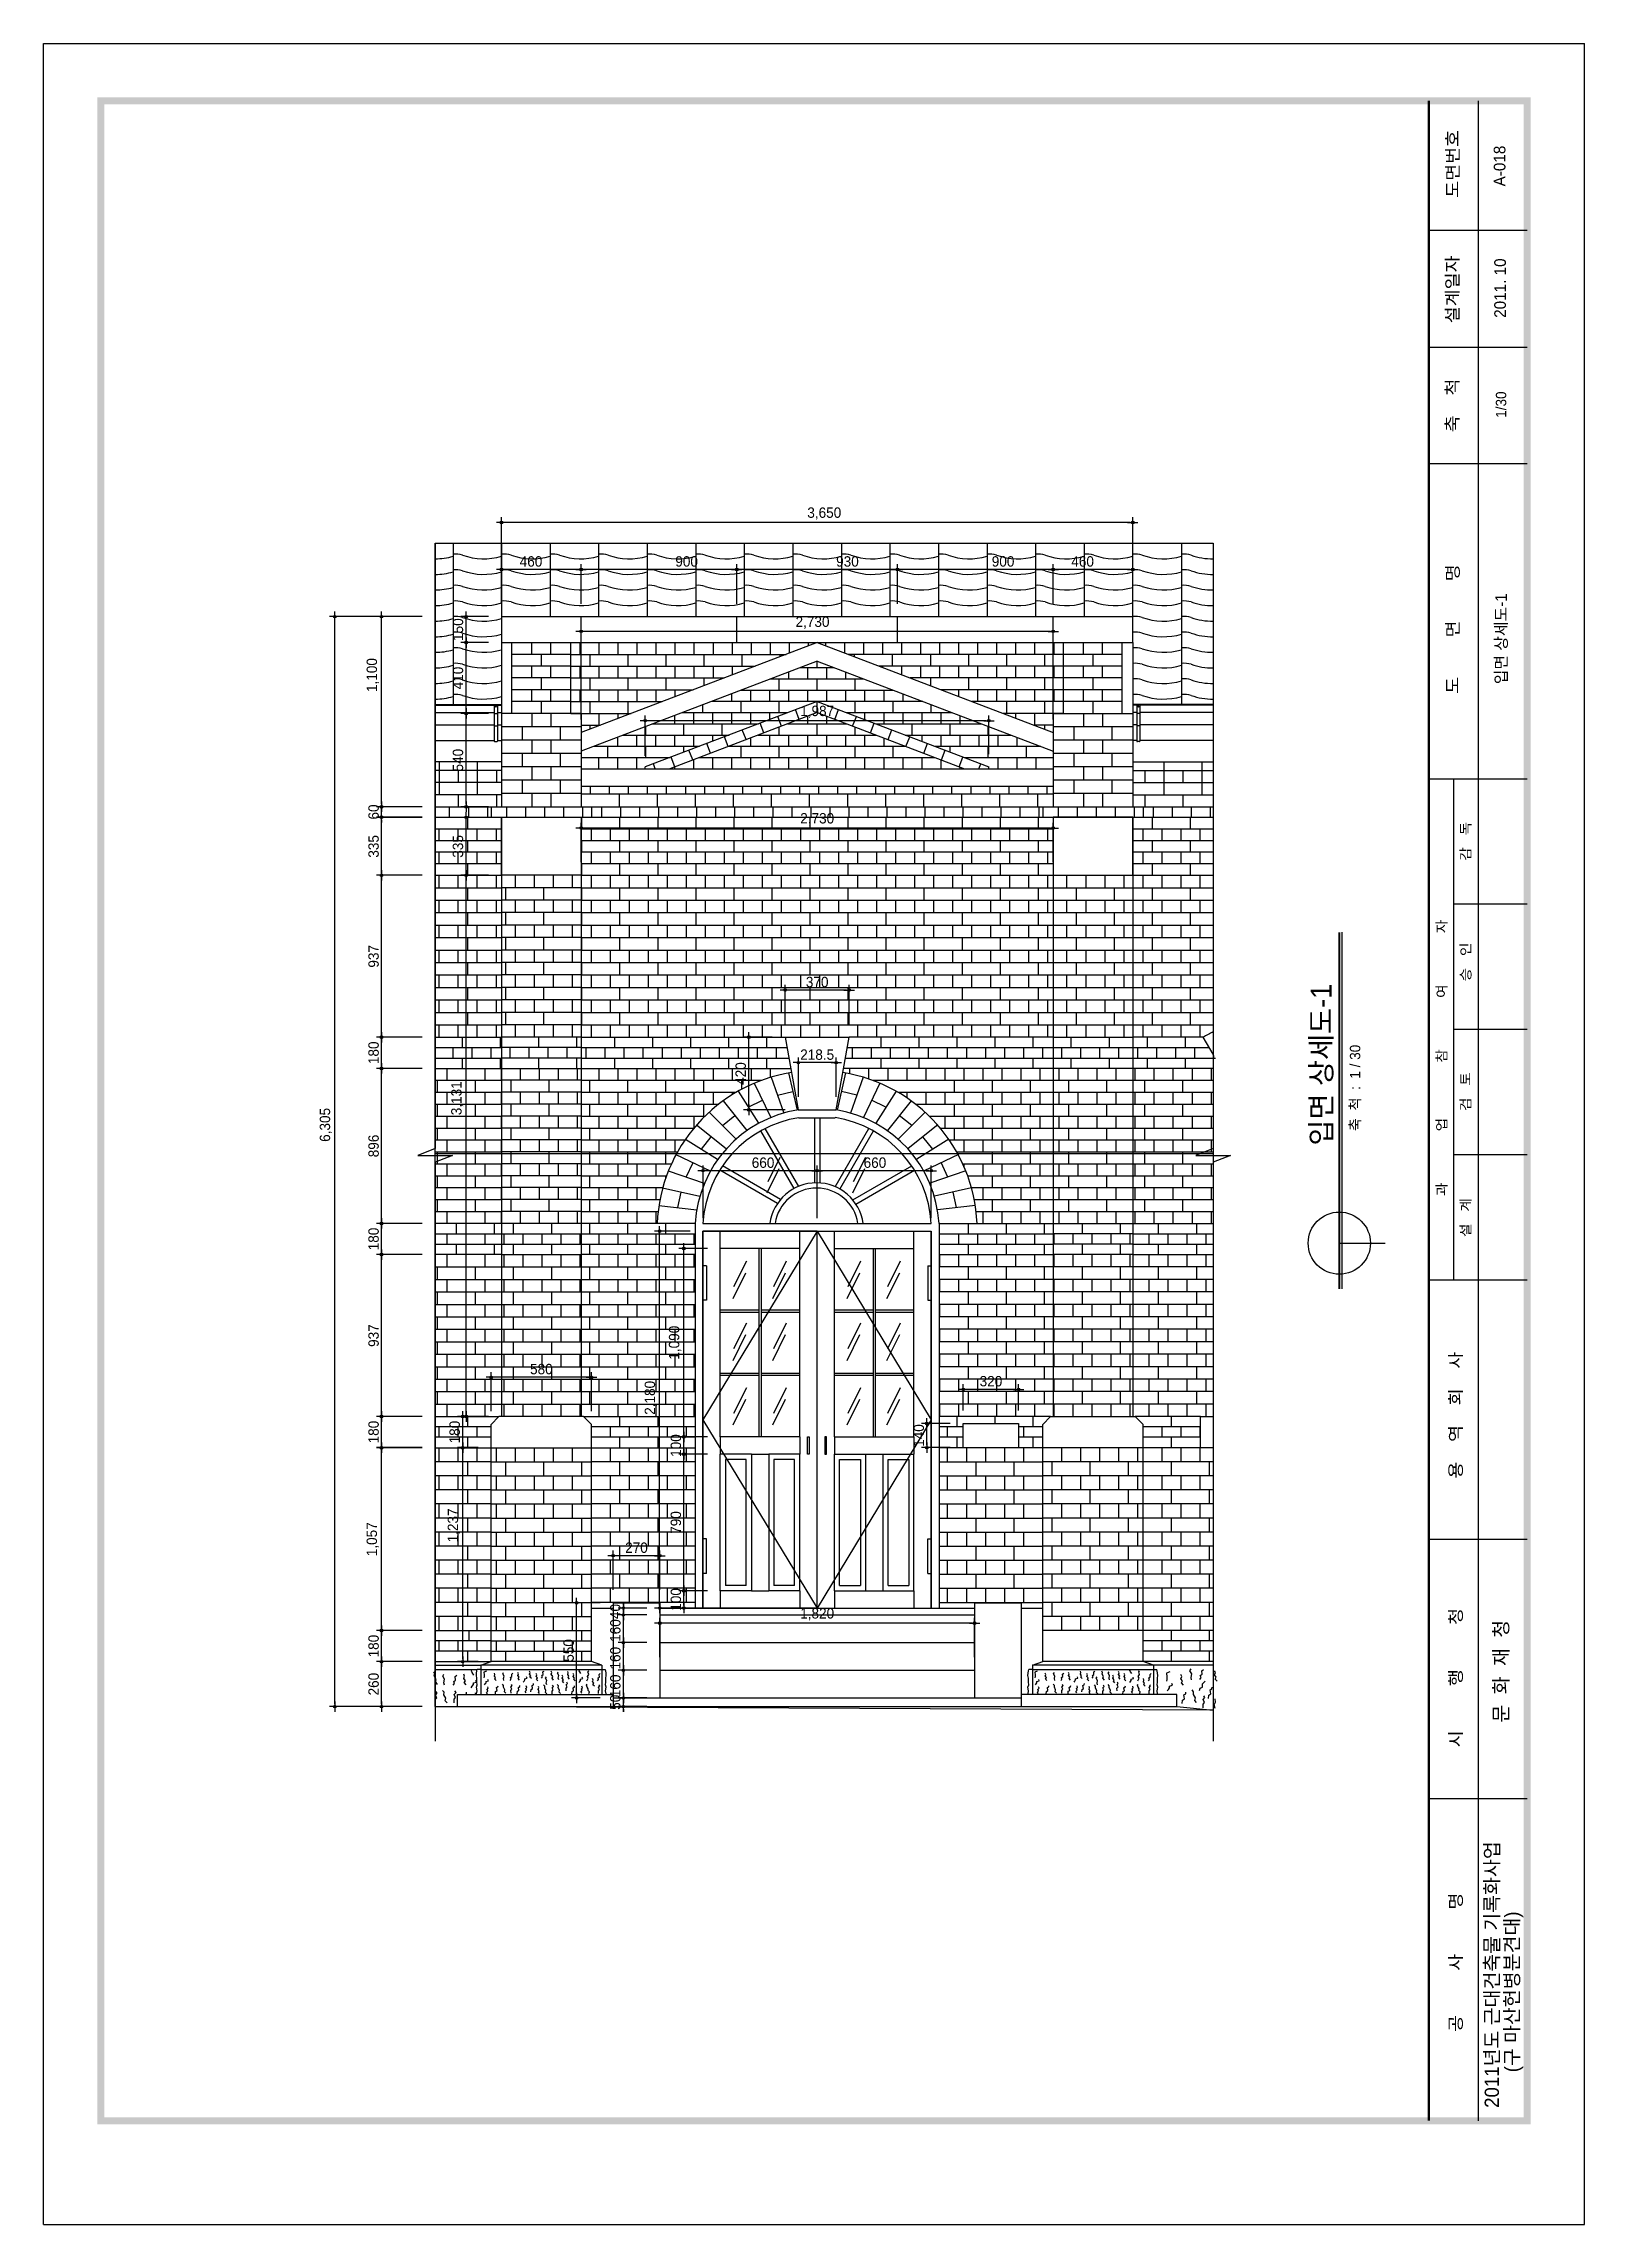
# Model space of a CAD drawing. Extents: x 139057 to 147967, y -162404 to -149789.
import ezdxf
from ezdxf.enums import TextEntityAlignment as Align

# ---------------------------------------------------------------- set-up
doc = ezdxf.new("R2010")
doc.units = 0
doc.header["$LTSCALE"] = 50
doc.header["$MEASUREMENT"] = 0
doc.header["$PDMODE"] = 35
doc.header["$PDSIZE"] = -10
doc.linetypes.add('CEN', pattern=[62, 60, -1, 0, -1])
doc.layers.get('0').update_dxf_attribs({"linetype": 'CONTINUOUS'})
doc.layers.get('DEFPOINTS').update_dxf_attribs({"linetype": 'CONTINUOUS'})
for name, color, linetype in [('COR', 4, 'CONTINUOUS'), ('DIM', 7, 'CONTINUOUS'), ('ele-3', 6, 'CONTINUOUS'), ('FIN', 5, 'CONTINUOUS'), ('h', 5, 'CONTINUOUS'), ('HAT', 5, 'CONTINUOUS'), ('HATCH', 5, 'CONTINUOUS'), ('SYM', 7, 'CONTINUOUS'), ('TEX', 7, 'CONTINUOUS'), ('TEXT', 7, 'CONTINUOUS'), ('W-1', 3, 'CONTINUOUS'), ('W-2', 2, 'CONTINUOUS'), ('WAL', 3, 'CONTINUOUS'), ('WID', 4, 'CONTINUOUS'), ('중심선', 1, 'CEN')]:
    doc.layers.add(name, color=color, linetype=linetype)
doc.styles.add('HY울릉도M', font='HYWULM_0.TTF')
doc.styles.add('title', font='HYWULB_0.TTF', dxfattribs={"width": 0.6})
doc.styles.add('현창', font='HYWULM_0.TTF')
doc.dimstyles.new('ISO-25', dxfattribs={"dimscale": 20, "dimtxt": 4, "dimasz": 1, "dimexe": 2, "dimexo": 5, "dimtad": 1, "dimlunit": 6, "dimtxsty": '현창', "dimblk": 'DIMDOT', "dimcen": 2.5, "dimadec": 0, "dimazin": 0, "dimtfac": 1, "dimtmove": 0, "dimatfit": 3, "dimldrblk": 'DIMDOT', "dimfxl": 1, "dimarcsym": 0})

msp = doc.modelspace()

# ---------------------------------------------------------------- texts
at = {"layer": 'TEX', "style": 'title'}
msp.add_text('  입면 상세도-1', height=120, rotation=90, dxfattribs=at).set_placement((146504.565, -156251.221))
at = {"layer": 'TEXT', "style": '현창'}
msp.add_text('축  척  :  1 / 30', height=60, rotation=90, dxfattribs=at).set_placement((146670.577, -156079.993))
at = {"layer": 'WAL', "style": 'HY울릉도M'}
for s, height, p in [('A-018', 67.5, (147510.066, -150497.42)), ('1/30', 60, (147514.639, -151877.571))]:
    msp.add_text(s, height=height, rotation=90, dxfattribs=at).set_placement(p, align=Align.CENTER)
at = {"layer": 'WAL', "linetype": 'Continuous', "style": 'HY울릉도M'}
msp.add_text('2011. 10', height=67.5, rotation=90, dxfattribs=at).set_placement((147479.189, -151203.68), align=Align.MIDDLE_CENTER)
at = {"layer": 'WAL', "style": 'HY울릉도M'}
msp.add_text('입면 상세도-1', height=67.5, rotation=90, dxfattribs=at).set_placement((147518.284, -153495.048))
at = {"layer": 'WAL', "linetype": 'Continuous', "style": 'HY울릉도M'}
for s, p in [('2011년도 근대건축물 기록화사업', (147472.504, -161730.278)), ('(구 마산헌병분견대)', (147588.138, -161524.309))]:
    msp.add_text(s, height=82.5, rotation=90, dxfattribs=at).set_placement(p)

# ---------------------------------------------------------------- blocks, each defined once
blk = doc.blocks.new('20')
at = {"layer": 'COR', "linetype": 'Continuous'}
for p, q in [((242847, -53606), (242847, -57398)), ((252847, -53606), (252847, -57398)), ((262847, -53606), (262847, -57398)), ((282175, -53606), (282175, -57398)), ((294331, -53606), (294331, -57398)), ((294331, -53606), (294331, -57398)), ((298824, -53606), (298824, -57398)), ((303324, -53606), (303324, -57398)), ((282175, -54554), (262847, -54554)), ((308324, -55502), (230424, -55502)), ((308324, -55502), (230424, -55502))]:
    blk.add_line(p, q, dxfattribs=at)
at = {"layer": 'COR'}
for p, q in [((267679, -54554), (267679, -57398)), ((272511, -54554), (272511, -57398)), ((277343, -57398), (277343, -54554))]:
    blk.add_line(p, q, dxfattribs=at)
at = {"layer": 'COR', "linetype": 'Continuous', "const_width": 270}
blk.add_lwpolyline([(230424, -2398), (230424, -57398), (308324, -57398), (308324, -2398)], close=True, dxfattribs=at)
at = {"layer": 'COR', "linetype": 'Continuous', "const_width": 94.8}
blk.add_lwpolyline([(308324, -53606), (230424, -53606)], dxfattribs=at)
at = {"layer": 'HAT'}
for p, q in [((226424, -198), (226424, -59598)), ((226424, -198), (310524, -198)), ((310524, -198), (310524, -59598)), ((226424, -59598), (310524, -59598))]:
    blk.add_line(p, q, dxfattribs=at)
at = {"layer": 'WAL', "linetype": 'Continuous', "style": 'HY울릉도M', "width": 1.1}
for s, height, p in [('공         사         명', 474.35, (233841, -54872)), ('시         행         청', 474.35, (244822, -54873)), ('용    역    회    사', 474.35, (255184, -54873)), ('과             업              참             여             자', 379.48, (266081, -54287)), ('도        면        명', 474.35, (285449, -54755)), ('축    척', 474.3, (295539, -54743)), ('설계일자', 474.3, (299737, -54743)), ('도면번호', 474.3, (304577, -54755)), ('설   계', 379.5, (264501, -55211)), ('검   토', 379.5, (269356, -55211)), ('승   인', 379.5, (274355, -55211)), ('감   독', 379.5, (279013, -55211))]:
    blk.add_text(s, height=height, dxfattribs=at).set_placement(p)
at = {"layer": 'WAL', "linetype": 'Continuous', "style": 'HY울릉도M'}
blk.add_text('문  화  재  청', height=550, dxfattribs=at).set_placement((249739, -56656), align=Align.RIGHT)
blk = doc.blocks.new('DIMDOT')
at = {"linetype": 'Continuous'}
blk.add_line((-2, 0), (2, 0), dxfattribs=at)
for radius in [0.5, 0.25]:
    blk.add_circle((0, 0), radius, dxfattribs=at)
blk = doc.blocks.new('*D2')
at = {"layer": 'DEFPOINTS', "color": 0}
for p in [(141705, -152559), (141705, -153104), (145355, -153104)]:
    blk.add_point(p, dxfattribs=at)
at = {"layer": 'SYM', "color": 0, "lineweight": -2}
for p, q in [((141705, -153029), (141705, -152529)), ((145340, -152559), (141720, -152559)), ((145355, -153029), (145355, -152529))]:
    blk.add_line(p, q, dxfattribs=at)
at = {"layer": 'SYM', "color": 0, "lineweight": -2, "xscale": 15, "yscale": 15, "zscale": 15, "rotation": 180}
blk.add_blockref('DIMDOT', (141705, -152559), dxfattribs=at)
at = {"layer": 'SYM', "color": 0, "lineweight": -2, "xscale": 15, "yscale": 15, "zscale": 15}
blk.add_blockref('DIMDOT', (145355, -152559), dxfattribs=at)
at = {"layer": 'SYM', "color": 0, "insert": (143571, -152508), "char_height": 60, "attachment_point": 5, "style": '현창'}
blk.add_mtext('3,650', dxfattribs=at)
blk = doc.blocks.new('*D3')
at = {"color": 0, "lineweight": -2}
for p, q in [((141645, -157701), (141645, -157474)), ((142210, -157504), (141660, -157504)), ((142225, -157701), (142225, -157474))]:
    blk.add_line(p, q, dxfattribs=at)
at = {"layer": 'DEFPOINTS', "color": 0}
for p in [(141645, -157504), (141645, -157776), (142225, -157776)]:
    blk.add_point(p, dxfattribs=at)
at = {"color": 0, "lineweight": -2, "xscale": 15, "yscale": 15, "zscale": 15, "rotation": 180}
blk.add_blockref('DIMDOT', (141645, -157504), dxfattribs=at)
at = {"color": 0, "lineweight": -2, "xscale": 15, "yscale": 15, "zscale": 15}
blk.add_blockref('DIMDOT', (142225, -157504), dxfattribs=at)
at = {"color": 0, "insert": (141935, -157457), "char_height": 60, "attachment_point": 5, "style": '현창'}
blk.add_mtext('580', dxfattribs=at)
blk = doc.blocks.new('*D4')
at = {"color": 0, "lineweight": -2}
for p, q in [((142350, -158734), (142350, -158506)), ((142605, -158536), (142365, -158536)), ((142620, -158734), (142620, -158506))]:
    blk.add_line(p, q, dxfattribs=at)
at = {"layer": 'DEFPOINTS', "color": 0}
for p in [(142350, -158536), (142350, -158809), (142620, -158809)]:
    blk.add_point(p, dxfattribs=at)
at = {"color": 0, "lineweight": -2, "xscale": 15, "yscale": 15, "zscale": 15, "rotation": 180}
blk.add_blockref('DIMDOT', (142350, -158536), dxfattribs=at)
at = {"color": 0, "lineweight": -2, "xscale": 15, "yscale": 15, "zscale": 15}
blk.add_blockref('DIMDOT', (142620, -158536), dxfattribs=at)
at = {"color": 0, "insert": (142485, -158490), "char_height": 60, "attachment_point": 5, "style": '현창'}
blk.add_mtext('270', dxfattribs=at)
blk = doc.blocks.new('*D5')
at = {"color": 0, "lineweight": -2}
for p, q in [((141705, -153029), (141705, -152801)), ((142150, -152831), (141720, -152831)), ((142165, -153029), (142165, -152801))]:
    blk.add_line(p, q, dxfattribs=at)
at = {"layer": 'DEFPOINTS', "color": 0}
for p in [(141705, -152831), (141705, -153104), (142165, -153104)]:
    blk.add_point(p, dxfattribs=at)
at = {"color": 0, "lineweight": -2, "xscale": 15, "yscale": 15, "zscale": 15, "rotation": 180}
blk.add_blockref('DIMDOT', (141705, -152831), dxfattribs=at)
at = {"color": 0, "lineweight": -2, "xscale": 15, "yscale": 15, "zscale": 15}
blk.add_blockref('DIMDOT', (142165, -152831), dxfattribs=at)
at = {"color": 0, "insert": (141875, -152785), "char_height": 60, "attachment_point": 5, "style": '현창'}
blk.add_mtext('460', dxfattribs=at)
blk = doc.blocks.new('*D6')
at = {"color": 0, "lineweight": -2}
for p, q in [((142165, -153029), (142165, -152801)), ((143050, -152831), (142180, -152831)), ((143065, -153029), (143065, -152801))]:
    blk.add_line(p, q, dxfattribs=at)
at = {"layer": 'DEFPOINTS', "color": 0}
for p in [(142165, -152831), (142165, -153104), (143065, -153104)]:
    blk.add_point(p, dxfattribs=at)
at = {"color": 0, "lineweight": -2, "xscale": 15, "yscale": 15, "zscale": 15, "rotation": 180}
blk.add_blockref('DIMDOT', (142165, -152831), dxfattribs=at)
at = {"color": 0, "lineweight": -2, "xscale": 15, "yscale": 15, "zscale": 15}
blk.add_blockref('DIMDOT', (143065, -152831), dxfattribs=at)
at = {"color": 0, "insert": (142775, -152785), "char_height": 60, "attachment_point": 5, "style": '현창'}
blk.add_mtext('900', dxfattribs=at)
blk = doc.blocks.new('*D7')
at = {"color": 0, "lineweight": -2}
for p, q in [((143065, -153029), (143065, -152801)), ((143980, -152831), (143080, -152831)), ((143995, -153029), (143995, -152801))]:
    blk.add_line(p, q, dxfattribs=at)
at = {"layer": 'DEFPOINTS', "color": 0}
for p in [(143065, -152831), (143065, -153104), (143995, -153104)]:
    blk.add_point(p, dxfattribs=at)
at = {"color": 0, "lineweight": -2, "xscale": 15, "yscale": 15, "zscale": 15, "rotation": 180}
blk.add_blockref('DIMDOT', (143065, -152831), dxfattribs=at)
at = {"color": 0, "lineweight": -2, "xscale": 15, "yscale": 15, "zscale": 15}
blk.add_blockref('DIMDOT', (143995, -152831), dxfattribs=at)
at = {"color": 0, "insert": (143705, -152785), "char_height": 60, "attachment_point": 5, "style": '현창'}
blk.add_mtext('930', dxfattribs=at)
blk = doc.blocks.new('*D8')
at = {"color": 0, "lineweight": -2}
for p, q in [((143995, -153029), (143995, -152801)), ((144880, -152831), (144010, -152831)), ((144895, -153029), (144895, -152801))]:
    blk.add_line(p, q, dxfattribs=at)
at = {"layer": 'DEFPOINTS', "color": 0}
for p in [(143995, -152831), (143995, -153104), (144895, -153104)]:
    blk.add_point(p, dxfattribs=at)
at = {"color": 0, "lineweight": -2, "xscale": 15, "yscale": 15, "zscale": 15, "rotation": 180}
blk.add_blockref('DIMDOT', (143995, -152831), dxfattribs=at)
at = {"color": 0, "lineweight": -2, "xscale": 15, "yscale": 15, "zscale": 15}
blk.add_blockref('DIMDOT', (144895, -152831), dxfattribs=at)
at = {"color": 0, "insert": (144605, -152785), "char_height": 60, "attachment_point": 5, "style": '현창'}
blk.add_mtext('900', dxfattribs=at)
blk = doc.blocks.new('*D9')
at = {"color": 0, "lineweight": -2}
for p, q in [((144895, -153029), (144895, -152801)), ((145340, -152831), (144910, -152831)), ((145355, -153029), (145355, -152801))]:
    blk.add_line(p, q, dxfattribs=at)
at = {"layer": 'DEFPOINTS', "color": 0}
for p in [(144895, -152831), (144895, -153104), (145355, -153104)]:
    blk.add_point(p, dxfattribs=at)
at = {"color": 0, "lineweight": -2, "xscale": 15, "yscale": 15, "zscale": 15, "rotation": 180}
blk.add_blockref('DIMDOT', (144895, -152831), dxfattribs=at)
at = {"color": 0, "lineweight": -2, "xscale": 15, "yscale": 15, "zscale": 15}
blk.add_blockref('DIMDOT', (145355, -152831), dxfattribs=at)
at = {"color": 0, "insert": (145065, -152785), "char_height": 60, "attachment_point": 5, "style": '현창'}
blk.add_mtext('460', dxfattribs=at)
blk = doc.blocks.new('*D10')
at = {"color": 0, "lineweight": -2}
for p, q in [((143345, -155462), (143345, -155234)), ((143700, -155264), (143360, -155264)), ((143715, -155462), (143715, -155234))]:
    blk.add_line(p, q, dxfattribs=at)
at = {"layer": 'DEFPOINTS', "color": 0}
for p in [(143345, -155264), (143345, -155537), (143715, -155537)]:
    blk.add_point(p, dxfattribs=at)
at = {"color": 0, "lineweight": -2, "xscale": 15, "yscale": 15, "zscale": 15, "rotation": 180}
blk.add_blockref('DIMDOT', (143345, -155264), dxfattribs=at)
at = {"color": 0, "lineweight": -2, "xscale": 15, "yscale": 15, "zscale": 15}
blk.add_blockref('DIMDOT', (143715, -155264), dxfattribs=at)
at = {"color": 0, "insert": (143530, -155218), "char_height": 60, "attachment_point": 5, "style": '현창'}
blk.add_mtext('370', dxfattribs=at)
blk = doc.blocks.new('*D11')
at = {"color": 0, "lineweight": -2}
for p, q in [((143421, -155882), (143421, -155654)), ((143640, -155882), (143640, -155654)), ((143625, -155684), (143436, -155684))]:
    blk.add_line(p, q, dxfattribs=at)
at = {"layer": 'DEFPOINTS', "color": 0}
for p in [(143421, -155684), (143421, -155957), (143640, -155957)]:
    blk.add_point(p, dxfattribs=at)
at = {"color": 0, "lineweight": -2, "xscale": 15, "yscale": 15, "zscale": 15, "rotation": 180}
blk.add_blockref('DIMDOT', (143421, -155684), dxfattribs=at)
at = {"color": 0, "lineweight": -2, "xscale": 15, "yscale": 15, "zscale": 15}
blk.add_blockref('DIMDOT', (143640, -155684), dxfattribs=at)
at = {"color": 0, "insert": (143530, -155638), "char_height": 60, "attachment_point": 5, "style": '현창'}
blk.add_mtext('218.5', dxfattribs=at)
blk = doc.blocks.new('*D12')
at = {"color": 0, "lineweight": -2}
for p, q in [((142620, -159124), (142620, -158896)), ((144425, -158926), (142635, -158926)), ((144440, -159124), (144440, -158896))]:
    blk.add_line(p, q, dxfattribs=at)
at = {"layer": 'DEFPOINTS', "color": 0}
for p in [(142620, -158926), (142620, -159199), (144440, -159199)]:
    blk.add_point(p, dxfattribs=at)
at = {"color": 0, "lineweight": -2, "xscale": 15, "yscale": 15, "zscale": 15, "rotation": 180}
blk.add_blockref('DIMDOT', (142620, -158926), dxfattribs=at)
at = {"color": 0, "lineweight": -2, "xscale": 15, "yscale": 15, "zscale": 15}
blk.add_blockref('DIMDOT', (144440, -158926), dxfattribs=at)
at = {"color": 0, "insert": (143530, -158875), "char_height": 60, "attachment_point": 5, "style": '현창'}
blk.add_mtext('1,820', dxfattribs=at)
blk = doc.blocks.new('*D13')
at = {"color": 0, "lineweight": -2}
for p, q in [((143270, -155537), (143104, -155537)), ((143134, -155942), (143134, -155552)), ((143345, -155957), (143104, -155957))]:
    blk.add_line(p, q, dxfattribs=at)
at = {"layer": 'DEFPOINTS', "color": 0}
for p in [(143134, -155537), (143345, -155537), (143420, -155957)]:
    blk.add_point(p, dxfattribs=at)
at = {"color": 0, "lineweight": -2, "xscale": 15, "yscale": 15, "zscale": 15}
for p, rotation in [((143134, -155537), 90), ((143134, -155957), 270)]:
    blk.add_blockref('DIMDOT', p, dxfattribs=dict(at, rotation=rotation))
at = {"color": 0, "insert": (143088, -155747), "char_height": 60, "attachment_point": 5, "rotation": 90, "style": '현창'}
blk.add_mtext('420', dxfattribs=at)
blk = doc.blocks.new('*D14')
at = {"color": 0, "lineweight": -2}
for p, q in [((141615, -157731), (141450, -157731)), ((141480, -157896), (141480, -157746)), ((141570, -157911), (141450, -157911))]:
    blk.add_line(p, q, dxfattribs=at)
at = {"layer": 'DEFPOINTS', "color": 0}
for p in [(141480, -157731), (141690, -157731), (141645, -157911)]:
    blk.add_point(p, dxfattribs=at)
at = {"color": 0, "lineweight": -2, "xscale": 15, "yscale": 15, "zscale": 15}
for p, rotation in [((141480, -157731), 90), ((141480, -157911), 270)]:
    blk.add_blockref('DIMDOT', p, dxfattribs=dict(at, rotation=rotation))
at = {"color": 0, "insert": (141434, -157821), "char_height": 60, "attachment_point": 5, "rotation": 90, "style": '현창'}
blk.add_mtext('180', dxfattribs=at)
blk = doc.blocks.new('*D15')
at = {"color": 0, "lineweight": -2}
for p, q in [((141570, -157912), (141450, -157912)), ((141480, -159134), (141480, -157927)), ((141570, -159149), (141450, -159149))]:
    blk.add_line(p, q, dxfattribs=at)
at = {"layer": 'DEFPOINTS', "color": 0}
for p in [(141480, -157912), (141645, -157912), (141645, -159149)]:
    blk.add_point(p, dxfattribs=at)
at = {"color": 0, "lineweight": -2, "xscale": 15, "yscale": 15, "zscale": 15}
for p, rotation in [((141480, -157912), 90), ((141480, -159149), 270)]:
    blk.add_blockref('DIMDOT', p, dxfattribs=dict(at, rotation=rotation))
at = {"color": 0, "insert": (141429, -158361), "char_height": 60, "attachment_point": 5, "rotation": 90, "style": '현창'}
blk.add_mtext('1,237', dxfattribs=at)
blk = doc.blocks.new('*D16')
at = {"color": 0, "lineweight": -2}
for p, q in [((142275, -158809), (142109, -158809)), ((142139, -159344), (142139, -158824)), ((142275, -159359), (142109, -159359))]:
    blk.add_line(p, q, dxfattribs=at)
at = {"layer": 'DEFPOINTS', "color": 0}
for p in [(142139, -158809), (142350, -158809), (142350, -159359)]:
    blk.add_point(p, dxfattribs=at)
at = {"color": 0, "lineweight": -2, "xscale": 15, "yscale": 15, "zscale": 15}
for p, rotation in [((142139, -158809), 90), ((142139, -159359), 270)]:
    blk.add_blockref('DIMDOT', p, dxfattribs=dict(at, rotation=rotation))
at = {"color": 0, "insert": (142093, -159084), "char_height": 60, "attachment_point": 5, "rotation": 90, "style": '현창'}
blk.add_mtext('550', dxfattribs=at)
blk = doc.blocks.new('*D17')
at = {"color": 0, "lineweight": -2}
for p, q in [((141246, -154204), (140981, -154204)), ((141246, -154264), (140981, -154264)), ((141011, -154189), (141011, -154174)), ((141011, -154264), (141011, -154204)), ((141011, -154279), (141011, -154294))]:
    blk.add_line(p, q, dxfattribs=at)
at = {"layer": 'DEFPOINTS', "color": 0}
for p in [(141011, -154204), (141321, -154204), (141321, -154264)]:
    blk.add_point(p, dxfattribs=at)
at = {"color": 0, "lineweight": -2, "xscale": 15, "yscale": 15, "zscale": 15}
for p, rotation in [((141011, -154204), 270), ((141011, -154264), 90)]:
    blk.add_blockref('DIMDOT', p, dxfattribs=dict(at, rotation=rotation))
at = {"color": 0, "insert": (140965, -154234), "char_height": 60, "attachment_point": 5, "rotation": 90, "style": '현창'}
blk.add_mtext('60', dxfattribs=at)
blk = doc.blocks.new('*D18')
at = {"color": 0, "lineweight": -2}
for p, q in [((141246, -154265), (140981, -154265)), ((141011, -154585), (141011, -154280)), ((141246, -154600), (140981, -154600))]:
    blk.add_line(p, q, dxfattribs=at)
at = {"layer": 'DEFPOINTS', "color": 0}
for p in [(141011, -154265), (141321, -154265), (141321, -154600)]:
    blk.add_point(p, dxfattribs=at)
at = {"color": 0, "lineweight": -2, "xscale": 15, "yscale": 15, "zscale": 15}
for p, rotation in [((141011, -154265), 90), ((141011, -154600), 270)]:
    blk.add_blockref('DIMDOT', p, dxfattribs=dict(at, rotation=rotation))
at = {"color": 0, "insert": (140965, -154433), "char_height": 60, "attachment_point": 5, "rotation": 90, "style": '현창'}
blk.add_mtext('335', dxfattribs=at)
blk = doc.blocks.new('*D19')
at = {"color": 0, "lineweight": -2}
for p, q in [((141246, -154600), (140981, -154600)), ((141011, -155522), (141011, -154615)), ((141246, -155537), (140981, -155537))]:
    blk.add_line(p, q, dxfattribs=at)
at = {"layer": 'DEFPOINTS', "color": 0}
for p in [(141011, -154600), (141321, -154600), (141321, -155537)]:
    blk.add_point(p, dxfattribs=at)
at = {"color": 0, "lineweight": -2, "xscale": 15, "yscale": 15, "zscale": 15}
for p, rotation in [((141011, -154600), 90), ((141011, -155537), 270)]:
    blk.add_blockref('DIMDOT', p, dxfattribs=dict(at, rotation=rotation))
at = {"color": 0, "insert": (140965, -155069), "char_height": 60, "attachment_point": 5, "rotation": 90, "style": '현창'}
blk.add_mtext('937', dxfattribs=at)
blk = doc.blocks.new('*D20')
at = {"color": 0, "lineweight": -2}
for p, q in [((141246, -155537), (140981, -155537)), ((141011, -155702), (141011, -155552)), ((141246, -155717), (140981, -155717))]:
    blk.add_line(p, q, dxfattribs=at)
at = {"layer": 'DEFPOINTS', "color": 0}
for p in [(141011, -155537), (141321, -155537), (141321, -155717)]:
    blk.add_point(p, dxfattribs=at)
at = {"color": 0, "lineweight": -2, "xscale": 15, "yscale": 15, "zscale": 15}
for p, rotation in [((141011, -155537), 90), ((141011, -155717), 270)]:
    blk.add_blockref('DIMDOT', p, dxfattribs=dict(at, rotation=rotation))
at = {"color": 0, "insert": (140965, -155627), "char_height": 60, "attachment_point": 5, "rotation": 90, "style": '현창'}
blk.add_mtext('180', dxfattribs=at)
blk = doc.blocks.new('*D21')
at = {"color": 0, "lineweight": -2}
for p, q in [((141246, -155718), (140981, -155718)), ((141011, -156599), (141011, -155733)), ((141246, -156614), (140981, -156614))]:
    blk.add_line(p, q, dxfattribs=at)
at = {"layer": 'DEFPOINTS', "color": 0}
for p in [(141011, -155718), (141321, -155718), (141321, -156614)]:
    blk.add_point(p, dxfattribs=at)
at = {"color": 0, "lineweight": -2, "xscale": 15, "yscale": 15, "zscale": 15}
for p, rotation in [((141011, -155718), 90), ((141011, -156614), 270)]:
    blk.add_blockref('DIMDOT', p, dxfattribs=dict(at, rotation=rotation))
at = {"color": 0, "insert": (140965, -156166), "char_height": 60, "attachment_point": 5, "rotation": 90, "style": '현창'}
blk.add_mtext('896', dxfattribs=at)
blk = doc.blocks.new('*D22')
at = {"color": 0, "lineweight": -2}
for p, q in [((141246, -156614), (140981, -156614)), ((141011, -156779), (141011, -156629)), ((141246, -156794), (140981, -156794))]:
    blk.add_line(p, q, dxfattribs=at)
at = {"layer": 'DEFPOINTS', "color": 0}
for p in [(141011, -156614), (141321, -156614), (141321, -156794)]:
    blk.add_point(p, dxfattribs=at)
at = {"color": 0, "lineweight": -2, "xscale": 15, "yscale": 15, "zscale": 15}
for p, rotation in [((141011, -156614), 90), ((141011, -156794), 270)]:
    blk.add_blockref('DIMDOT', p, dxfattribs=dict(at, rotation=rotation))
at = {"color": 0, "insert": (140965, -156704), "char_height": 60, "attachment_point": 5, "rotation": 90, "style": '현창'}
blk.add_mtext('180', dxfattribs=at)
blk = doc.blocks.new('*D23')
at = {"color": 0, "lineweight": -2}
for p, q in [((141246, -156794), (140981, -156794)), ((141011, -157716), (141011, -156809)), ((141246, -157731), (140981, -157731))]:
    blk.add_line(p, q, dxfattribs=at)
at = {"layer": 'DEFPOINTS', "color": 0}
for p in [(141011, -156794), (141321, -156794), (141321, -157731)]:
    blk.add_point(p, dxfattribs=at)
at = {"color": 0, "lineweight": -2, "xscale": 15, "yscale": 15, "zscale": 15}
for p, rotation in [((141011, -156794), 90), ((141011, -157731), 270)]:
    blk.add_blockref('DIMDOT', p, dxfattribs=dict(at, rotation=rotation))
at = {"color": 0, "insert": (140965, -157263), "char_height": 60, "attachment_point": 5, "rotation": 90, "style": '현창'}
blk.add_mtext('937', dxfattribs=at)
blk = doc.blocks.new('*D24')
at = {"color": 0, "lineweight": -2}
for p, q in [((141246, -157731), (140981, -157731)), ((141011, -157896), (141011, -157746)), ((141246, -157911), (140981, -157911))]:
    blk.add_line(p, q, dxfattribs=at)
at = {"layer": 'DEFPOINTS', "color": 0}
for p in [(141011, -157731), (141321, -157731), (141321, -157911)]:
    blk.add_point(p, dxfattribs=at)
at = {"color": 0, "lineweight": -2, "xscale": 15, "yscale": 15, "zscale": 15}
for p, rotation in [((141011, -157731), 90), ((141011, -157911), 270)]:
    blk.add_blockref('DIMDOT', p, dxfattribs=dict(at, rotation=rotation))
at = {"color": 0, "insert": (140965, -157821), "char_height": 60, "attachment_point": 5, "rotation": 90, "style": '현창'}
blk.add_mtext('180', dxfattribs=at)
blk = doc.blocks.new('*D25')
at = {"color": 0, "lineweight": -2}
for p, q in [((141246, -157912), (140981, -157912)), ((141011, -158954), (141011, -157927)), ((141246, -158969), (140981, -158969))]:
    blk.add_line(p, q, dxfattribs=at)
at = {"layer": 'DEFPOINTS', "color": 0}
for p in [(141011, -157912), (141321, -157912), (141321, -158969)]:
    blk.add_point(p, dxfattribs=at)
at = {"color": 0, "lineweight": -2, "xscale": 15, "yscale": 15, "zscale": 15}
for p, rotation in [((141011, -157912), 90), ((141011, -158969), 270)]:
    blk.add_blockref('DIMDOT', p, dxfattribs=dict(at, rotation=rotation))
at = {"color": 0, "insert": (140960, -158441), "char_height": 60, "attachment_point": 5, "rotation": 90, "style": '현창'}
blk.add_mtext('1,057', dxfattribs=at)
blk = doc.blocks.new('*D26')
at = {"color": 0, "lineweight": -2}
for p, q in [((141246, -158969), (140981, -158969)), ((141011, -159134), (141011, -158984)), ((141246, -159149), (140981, -159149))]:
    blk.add_line(p, q, dxfattribs=at)
at = {"layer": 'DEFPOINTS', "color": 0}
for p in [(141011, -158969), (141321, -158969), (141321, -159149)]:
    blk.add_point(p, dxfattribs=at)
at = {"color": 0, "lineweight": -2, "xscale": 15, "yscale": 15, "zscale": 15}
for p, rotation in [((141011, -158969), 90), ((141011, -159149), 270)]:
    blk.add_blockref('DIMDOT', p, dxfattribs=dict(at, rotation=rotation))
at = {"color": 0, "insert": (140965, -159059), "char_height": 60, "attachment_point": 5, "rotation": 90, "style": '현창'}
blk.add_mtext('180', dxfattribs=at)
blk = doc.blocks.new('*D27')
at = {"color": 0, "lineweight": -2}
for p, q in [((141246, -159149), (140981, -159149)), ((141011, -159394), (141011, -159164)), ((141246, -159409), (140981, -159409))]:
    blk.add_line(p, q, dxfattribs=at)
at = {"layer": 'DEFPOINTS', "color": 0}
for p in [(141011, -159149), (141321, -159149), (141321, -159409)]:
    blk.add_point(p, dxfattribs=at)
at = {"color": 0, "lineweight": -2, "xscale": 15, "yscale": 15, "zscale": 15}
for p, rotation in [((141011, -159149), 90), ((141011, -159409), 270)]:
    blk.add_blockref('DIMDOT', p, dxfattribs=dict(at, rotation=rotation))
at = {"color": 0, "insert": (140965, -159279), "char_height": 60, "attachment_point": 5, "rotation": 90, "style": '현창'}
blk.add_mtext('260', dxfattribs=at)
blk = doc.blocks.new('*D28')
at = {"color": 0, "lineweight": -2}
for p, q in [((141246, -153104), (140981, -153104)), ((141011, -154189), (141011, -153119)), ((141246, -154204), (140981, -154204))]:
    blk.add_line(p, q, dxfattribs=at)
at = {"layer": 'DEFPOINTS', "color": 0}
for p in [(141011, -153104), (141321, -153104), (141321, -154204)]:
    blk.add_point(p, dxfattribs=at)
at = {"color": 0, "lineweight": -2, "xscale": 15, "yscale": 15, "zscale": 15}
for p, rotation in [((141011, -153104), 90), ((141011, -154204), 270)]:
    blk.add_blockref('DIMDOT', p, dxfattribs=dict(at, rotation=rotation))
at = {"color": 0, "insert": (140960, -153442), "char_height": 60, "attachment_point": 5, "rotation": 90, "style": '현창'}
blk.add_mtext('1,100', dxfattribs=at)
blk = doc.blocks.new('*D29')
at = {"color": 0, "lineweight": -2}
for p, q in [((141630, -153104), (141470, -153104)), ((141500, -153239), (141500, -153119)), ((141630, -153254), (141470, -153254))]:
    blk.add_line(p, q, dxfattribs=at)
at = {"layer": 'DEFPOINTS', "color": 0}
for p in [(141500, -153104), (141705, -153104), (141705, -153254)]:
    blk.add_point(p, dxfattribs=at)
at = {"color": 0, "lineweight": -2, "xscale": 15, "yscale": 15, "zscale": 15}
for p, rotation in [((141500, -153104), 90), ((141500, -153254), 270)]:
    blk.add_blockref('DIMDOT', p, dxfattribs=dict(at, rotation=rotation))
at = {"color": 0, "insert": (141453, -153179), "char_height": 60, "attachment_point": 5, "rotation": 90, "style": '현창'}
blk.add_mtext('150', dxfattribs=at)
blk = doc.blocks.new('*D30')
at = {"color": 0, "lineweight": -2}
for p, q in [((141630, -153254), (141470, -153254)), ((141500, -153649), (141500, -153269)), ((141630, -153664), (141470, -153664))]:
    blk.add_line(p, q, dxfattribs=at)
at = {"layer": 'DEFPOINTS', "color": 0}
for p in [(141500, -153254), (141705, -153254), (141705, -153664)]:
    blk.add_point(p, dxfattribs=at)
at = {"color": 0, "lineweight": -2, "xscale": 15, "yscale": 15, "zscale": 15}
for p, rotation in [((141500, -153254), 90), ((141500, -153664), 270)]:
    blk.add_blockref('DIMDOT', p, dxfattribs=dict(at, rotation=rotation))
at = {"color": 0, "insert": (141453, -153459), "char_height": 60, "attachment_point": 5, "rotation": 90, "style": '현창'}
blk.add_mtext('410', dxfattribs=at)
blk = doc.blocks.new('*D31')
at = {"color": 0, "lineweight": -2}
for p, q in [((141630, -153664), (141470, -153664)), ((141500, -154189), (141500, -153679)), ((141630, -154204), (141470, -154204))]:
    blk.add_line(p, q, dxfattribs=at)
at = {"layer": 'DEFPOINTS', "color": 0}
for p in [(141500, -153664), (141705, -153664), (141705, -154204)]:
    blk.add_point(p, dxfattribs=at)
at = {"color": 0, "lineweight": -2, "xscale": 15, "yscale": 15, "zscale": 15}
for p, rotation in [((141500, -153664), 90), ((141500, -154204), 270)]:
    blk.add_blockref('DIMDOT', p, dxfattribs=dict(at, rotation=rotation))
at = {"color": 0, "insert": (141453, -153934), "char_height": 60, "attachment_point": 5, "rotation": 90, "style": '현창'}
blk.add_mtext('540', dxfattribs=at)
blk = doc.blocks.new('*D32')
at = {"color": 0, "lineweight": -2}
for p, q in [((141630, -154265), (141470, -154265)), ((141500, -154585), (141500, -154280)), ((141630, -154600), (141470, -154600))]:
    blk.add_line(p, q, dxfattribs=at)
at = {"layer": 'DEFPOINTS', "color": 0}
for p in [(141500, -154265), (141705, -154265), (141705, -154600)]:
    blk.add_point(p, dxfattribs=at)
at = {"color": 0, "lineweight": -2, "xscale": 15, "yscale": 15, "zscale": 15}
for p, rotation in [((141500, -154265), 90), ((141500, -154600), 270)]:
    blk.add_blockref('DIMDOT', p, dxfattribs=dict(at, rotation=rotation))
at = {"color": 0, "insert": (141453, -154433), "char_height": 60, "attachment_point": 5, "rotation": 90, "style": '현창'}
blk.add_mtext('335', dxfattribs=at)
blk = doc.blocks.new('*D33')
at = {"color": 0, "lineweight": -2}
for p, q in [((141630, -154600), (141470, -154600)), ((141500, -157716), (141500, -154615)), ((141630, -157731), (141470, -157731))]:
    blk.add_line(p, q, dxfattribs=at)
at = {"layer": 'DEFPOINTS', "color": 0}
for p in [(141500, -154600), (141705, -154600), (141705, -157731)]:
    blk.add_point(p, dxfattribs=at)
at = {"color": 0, "lineweight": -2, "xscale": 15, "yscale": 15, "zscale": 15}
for p, rotation in [((141500, -154600), 90), ((141500, -157731), 270)]:
    blk.add_blockref('DIMDOT', p, dxfattribs=dict(at, rotation=rotation))
at = {"color": 0, "insert": (141449, -155890), "char_height": 60, "attachment_point": 5, "rotation": 90, "style": '현창'}
blk.add_mtext('3,131', dxfattribs=at)
blk = doc.blocks.new('*D34')
at = {"color": 0, "lineweight": -2}
for p, q in [((142895, -157849), (142729, -157849)), ((142759, -157934), (142759, -157864)), ((142895, -157949), (142729, -157949))]:
    blk.add_line(p, q, dxfattribs=at)
at = {"layer": 'DEFPOINTS', "color": 0}
for p in [(142759, -157849), (142970, -157849), (142970, -157949)]:
    blk.add_point(p, dxfattribs=at)
at = {"color": 0, "lineweight": -2, "xscale": 15, "yscale": 15, "zscale": 15}
for p, rotation in [((142759, -157849), 90), ((142759, -157949), 270)]:
    blk.add_blockref('DIMDOT', p, dxfattribs=dict(at, rotation=rotation))
at = {"color": 0, "insert": (142713, -157899), "char_height": 60, "attachment_point": 5, "rotation": 90, "style": '현창'}
blk.add_mtext('100', dxfattribs=at)
blk = doc.blocks.new('*D35')
at = {"color": 0, "lineweight": -2}
for p, q in [((142895, -157949), (142729, -157949)), ((142759, -158724), (142759, -157964)), ((142895, -158739), (142729, -158739))]:
    blk.add_line(p, q, dxfattribs=at)
at = {"layer": 'DEFPOINTS', "color": 0}
for p in [(142759, -157949), (142970, -157949), (142970, -158739)]:
    blk.add_point(p, dxfattribs=at)
at = {"color": 0, "lineweight": -2, "xscale": 15, "yscale": 15, "zscale": 15}
for p, rotation in [((142759, -157949), 90), ((142759, -158739), 270)]:
    blk.add_blockref('DIMDOT', p, dxfattribs=dict(at, rotation=rotation))
at = {"color": 0, "insert": (142713, -158344), "char_height": 60, "attachment_point": 5, "rotation": 90, "style": '현창'}
blk.add_mtext('790', dxfattribs=at)
blk = doc.blocks.new('*D36')
at = {"color": 0, "lineweight": -2}
for p, q in [((142895, -158739), (142729, -158739)), ((142759, -158824), (142759, -158754)), ((142895, -158839), (142729, -158839))]:
    blk.add_line(p, q, dxfattribs=at)
at = {"layer": 'DEFPOINTS', "color": 0}
for p in [(142759, -158739), (142970, -158739), (142970, -158839)]:
    blk.add_point(p, dxfattribs=at)
at = {"color": 0, "lineweight": -2, "xscale": 15, "yscale": 15, "zscale": 15}
for p, rotation in [((142759, -158739), 90), ((142759, -158839), 270)]:
    blk.add_blockref('DIMDOT', p, dxfattribs=dict(at, rotation=rotation))
at = {"color": 0, "insert": (142713, -158789), "char_height": 60, "attachment_point": 5, "rotation": 90, "style": '현창'}
blk.add_mtext('100', dxfattribs=at)
blk = doc.blocks.new('*D37')
at = {"color": 0, "lineweight": -2}
for p, q in [((144375, -157696), (144375, -157544)), ((144695, -157696), (144695, -157544)), ((144680, -157574), (144390, -157574))]:
    blk.add_line(p, q, dxfattribs=at)
at = {"layer": 'DEFPOINTS', "color": 0}
for p in [(144375, -157574), (144375, -157771), (144695, -157771)]:
    blk.add_point(p, dxfattribs=at)
at = {"color": 0, "lineweight": -2, "xscale": 15, "yscale": 15, "zscale": 15, "rotation": 180}
blk.add_blockref('DIMDOT', (144375, -157574), dxfattribs=at)
at = {"color": 0, "lineweight": -2, "xscale": 15, "yscale": 15, "zscale": 15}
blk.add_blockref('DIMDOT', (144695, -157574), dxfattribs=at)
at = {"color": 0, "insert": (144535, -157527), "char_height": 60, "attachment_point": 5, "style": '현창'}
blk.add_mtext('320', dxfattribs=at)
blk = doc.blocks.new('*D38')
at = {"color": 0, "lineweight": -2}
for p, q in [((144300, -157771), (144134, -157771)), ((144164, -157896), (144164, -157786)), ((144300, -157911), (144134, -157911))]:
    blk.add_line(p, q, dxfattribs=at)
at = {"layer": 'DEFPOINTS', "color": 0}
for p in [(144164, -157771), (144375, -157771), (144375, -157911)]:
    blk.add_point(p, dxfattribs=at)
at = {"color": 0, "lineweight": -2, "xscale": 15, "yscale": 15, "zscale": 15}
for p, rotation in [((144164, -157771), 90), ((144164, -157911), 270)]:
    blk.add_blockref('DIMDOT', p, dxfattribs=dict(at, rotation=rotation))
at = {"color": 0, "insert": (144118, -157841), "char_height": 60, "attachment_point": 5, "rotation": 90, "style": '현창'}
blk.add_mtext('140', dxfattribs=at)
blk = doc.blocks.new('*D39')
at = {"color": 0, "lineweight": -2}
for p, q in [((142409, -158824), (142409, -158809)), ((142545, -158839), (142379, -158839)), ((142545, -158879), (142379, -158879)), ((142409, -158879), (142409, -158839)), ((142409, -158894), (142409, -158909))]:
    blk.add_line(p, q, dxfattribs=at)
at = {"layer": 'DEFPOINTS', "color": 0}
for p in [(142409, -158839), (142620, -158839), (142620, -158879)]:
    blk.add_point(p, dxfattribs=at)
at = {"color": 0, "lineweight": -2, "xscale": 15, "yscale": 15, "zscale": 15}
for p, rotation in [((142409, -158839), 270), ((142409, -158879), 90)]:
    blk.add_blockref('DIMDOT', p, dxfattribs=dict(at, rotation=rotation))
at = {"color": 0, "insert": (142363, -158859), "char_height": 60, "attachment_point": 5, "rotation": 90, "style": '현창'}
blk.add_mtext('40', dxfattribs=at)
blk = doc.blocks.new('*D40')
at = {"color": 0, "lineweight": -2}
for p, q in [((142545, -158879), (142379, -158879)), ((142409, -159024), (142409, -158894)), ((142545, -159039), (142379, -159039))]:
    blk.add_line(p, q, dxfattribs=at)
at = {"layer": 'DEFPOINTS', "color": 0}
for p in [(142409, -158879), (142620, -158879), (142620, -159039)]:
    blk.add_point(p, dxfattribs=at)
at = {"color": 0, "lineweight": -2, "xscale": 15, "yscale": 15, "zscale": 15}
for p, rotation in [((142409, -158879), 90), ((142409, -159039), 270)]:
    blk.add_blockref('DIMDOT', p, dxfattribs=dict(at, rotation=rotation))
at = {"color": 0, "insert": (142363, -158969), "char_height": 60, "attachment_point": 5, "rotation": 90, "style": '현창'}
blk.add_mtext('160', dxfattribs=at)
blk = doc.blocks.new('*D41')
at = {"color": 0, "lineweight": -2}
for p, q in [((142545, -159039), (142379, -159039)), ((142409, -159184), (142409, -159054)), ((142545, -159199), (142379, -159199))]:
    blk.add_line(p, q, dxfattribs=at)
at = {"layer": 'DEFPOINTS', "color": 0}
for p in [(142409, -159039), (142620, -159039), (142620, -159199)]:
    blk.add_point(p, dxfattribs=at)
at = {"color": 0, "lineweight": -2, "xscale": 15, "yscale": 15, "zscale": 15}
for p, rotation in [((142409, -159039), 90), ((142409, -159199), 270)]:
    blk.add_blockref('DIMDOT', p, dxfattribs=dict(at, rotation=rotation))
at = {"color": 0, "insert": (142363, -159129), "char_height": 60, "attachment_point": 5, "rotation": 90, "style": '현창'}
blk.add_mtext('160', dxfattribs=at)
blk = doc.blocks.new('*D42')
at = {"color": 0, "lineweight": -2}
for p, q in [((142545, -159199), (142379, -159199)), ((142409, -159344), (142409, -159214)), ((142545, -159359), (142379, -159359))]:
    blk.add_line(p, q, dxfattribs=at)
at = {"layer": 'DEFPOINTS', "color": 0}
for p in [(142409, -159199), (142620, -159199), (142620, -159359)]:
    blk.add_point(p, dxfattribs=at)
at = {"color": 0, "lineweight": -2, "xscale": 15, "yscale": 15, "zscale": 15}
for p, rotation in [((142409, -159199), 90), ((142409, -159359), 270)]:
    blk.add_blockref('DIMDOT', p, dxfattribs=dict(at, rotation=rotation))
at = {"color": 0, "insert": (142363, -159289), "char_height": 60, "attachment_point": 5, "rotation": 90, "style": '현창'}
blk.add_mtext('160', dxfattribs=at)
blk = doc.blocks.new('*D43')
at = {"color": 0, "lineweight": -2}
for p, q in [((142545, -159359), (142379, -159359)), ((142545, -159409), (142379, -159409)), ((142409, -159344), (142409, -159329)), ((142409, -159409), (142409, -159359)), ((142409, -159424), (142409, -159439))]:
    blk.add_line(p, q, dxfattribs=at)
at = {"layer": 'DEFPOINTS', "color": 0}
for p in [(142409, -159359), (142620, -159359), (142620, -159409)]:
    blk.add_point(p, dxfattribs=at)
at = {"color": 0, "lineweight": -2, "xscale": 15, "yscale": 15, "zscale": 15}
for p, rotation in [((142409, -159359), 270), ((142409, -159409), 90)]:
    blk.add_blockref('DIMDOT', p, dxfattribs=dict(at, rotation=rotation))
at = {"color": 0, "insert": (142363, -159384), "char_height": 60, "attachment_point": 5, "rotation": 90, "style": '현창'}
blk.add_mtext('50', dxfattribs=at)
blk = doc.blocks.new('*D44')
at = {"color": 0, "lineweight": -2}
for p, q in [((141246, -153104), (140710, -153104)), ((140740, -159394), (140740, -153119)), ((141246, -159409), (140710, -159409))]:
    blk.add_line(p, q, dxfattribs=at)
at = {"layer": 'DEFPOINTS', "color": 0}
for p in [(140740, -153104), (141321, -153104), (141321, -159409)]:
    blk.add_point(p, dxfattribs=at)
at = {"color": 0, "lineweight": -2, "xscale": 15, "yscale": 15, "zscale": 15}
for p, rotation in [((140740, -153104), 90), ((140740, -159409), 270)]:
    blk.add_blockref('DIMDOT', p, dxfattribs=dict(at, rotation=rotation))
at = {"color": 0, "insert": (140689, -156044), "char_height": 60, "attachment_point": 5, "rotation": 90, "style": '현창'}
blk.add_mtext('6,305', dxfattribs=at)
blk = doc.blocks.new('*D45')
at = {"color": 0, "lineweight": -2}
for p, q in [((142536, -153909), (142536, -153676)), ((144508, -153706), (142551, -153706)), ((144523, -153899), (144523, -153676))]:
    blk.add_line(p, q, dxfattribs=at)
at = {"layer": 'DEFPOINTS', "color": 0}
for p in [(142536, -153706), (142536, -153984), (144523, -153974)]:
    blk.add_point(p, dxfattribs=at)
at = {"color": 0, "lineweight": -2, "xscale": 15, "yscale": 15, "zscale": 15, "rotation": 180}
blk.add_blockref('DIMDOT', (142536, -153706), dxfattribs=at)
at = {"color": 0, "lineweight": -2, "xscale": 15, "yscale": 15, "zscale": 15}
blk.add_blockref('DIMDOT', (144523, -153706), dxfattribs=at)
at = {"color": 0, "insert": (143530, -153655), "char_height": 60, "attachment_point": 5, "style": '현창'}
blk.add_mtext('1,987', dxfattribs=at)
blk = doc.blocks.new('*D46')
at = {"color": 0, "lineweight": -2}
for p, q in [((142165, -153699), (142165, -153159)), ((144880, -153189), (142180, -153189)), ((144895, -153699), (144895, -153159))]:
    blk.add_line(p, q, dxfattribs=at)
at = {"layer": 'DEFPOINTS', "color": 0}
for p in [(142165, -153189), (142165, -153774), (144895, -153774)]:
    blk.add_point(p, dxfattribs=at)
at = {"color": 0, "lineweight": -2, "xscale": 15, "yscale": 15, "zscale": 15, "rotation": 180}
blk.add_blockref('DIMDOT', (142165, -153189), dxfattribs=at)
at = {"color": 0, "lineweight": -2, "xscale": 15, "yscale": 15, "zscale": 15}
blk.add_blockref('DIMDOT', (144895, -153189), dxfattribs=at)
at = {"color": 0, "insert": (143503, -153139), "char_height": 60, "attachment_point": 5, "style": '현창'}
blk.add_mtext('2,730', dxfattribs=at)
blk = doc.blocks.new('*D47')
at = {"color": 0, "lineweight": -2}
for p, q in [((142165, -154525), (142165, -154297)), ((144880, -154327), (142180, -154327)), ((144895, -154525), (144895, -154297))]:
    blk.add_line(p, q, dxfattribs=at)
at = {"layer": 'DEFPOINTS', "color": 0}
for p in [(142165, -154327), (142165, -154600), (144895, -154600)]:
    blk.add_point(p, dxfattribs=at)
at = {"color": 0, "lineweight": -2, "xscale": 15, "yscale": 15, "zscale": 15, "rotation": 180}
blk.add_blockref('DIMDOT', (142165, -154327), dxfattribs=at)
at = {"color": 0, "lineweight": -2, "xscale": 15, "yscale": 15, "zscale": 15}
blk.add_blockref('DIMDOT', (144895, -154327), dxfattribs=at)
at = {"color": 0, "insert": (143530, -154276), "char_height": 60, "attachment_point": 5, "style": '현창'}
blk.add_mtext('2,730', dxfattribs=at)
blk = doc.blocks.new('*D48')
at = {"color": 0, "lineweight": -2}
for p, q in [((143530, -156584), (143530, -156279)), ((144190, -156584), (144190, -156279)), ((144175, -156309), (143545, -156309))]:
    blk.add_line(p, q, dxfattribs=at)
at = {"layer": 'DEFPOINTS', "color": 0}
for p in [(143530, -156309), (143530, -156659), (144190, -156659)]:
    blk.add_point(p, dxfattribs=at)
at = {"color": 0, "lineweight": -2, "xscale": 15, "yscale": 15, "zscale": 15, "rotation": 180}
blk.add_blockref('DIMDOT', (143530, -156309), dxfattribs=at)
at = {"color": 0, "lineweight": -2, "xscale": 15, "yscale": 15, "zscale": 15}
blk.add_blockref('DIMDOT', (144190, -156309), dxfattribs=at)
at = {"color": 0, "insert": (143864, -156263), "char_height": 60, "attachment_point": 5, "style": '현창'}
blk.add_mtext('660', dxfattribs=at)
blk = doc.blocks.new('*D49')
at = {"color": 0, "lineweight": -2}
for p, q in [((142870, -156584), (142870, -156279)), ((143530, -156584), (143530, -156279)), ((143515, -156309), (142885, -156309))]:
    blk.add_line(p, q, dxfattribs=at)
at = {"layer": 'DEFPOINTS', "color": 0}
for p in [(142870, -156309), (142870, -156659), (143530, -156659)]:
    blk.add_point(p, dxfattribs=at)
at = {"color": 0, "lineweight": -2, "xscale": 15, "yscale": 15, "zscale": 15, "rotation": 180}
blk.add_blockref('DIMDOT', (142870, -156309), dxfattribs=at)
at = {"color": 0, "lineweight": -2, "xscale": 15, "yscale": 15, "zscale": 15}
blk.add_blockref('DIMDOT', (143530, -156309), dxfattribs=at)
at = {"color": 0, "insert": (143217, -156263), "char_height": 60, "attachment_point": 5, "style": '현창'}
blk.add_mtext('660', dxfattribs=at)
blk = doc.blocks.new('*D50')
at = {"color": 0, "lineweight": -2}
for p, q in [((142895, -156759), (142729, -156759)), ((142759, -157834), (142759, -156774)), ((142895, -157849), (142729, -157849))]:
    blk.add_line(p, q, dxfattribs=at)
at = {"layer": 'DEFPOINTS', "color": 0}
for p in [(142759, -156759), (142970, -156759), (142970, -157849)]:
    blk.add_point(p, dxfattribs=at)
at = {"color": 0, "lineweight": -2, "xscale": 15, "yscale": 15, "zscale": 15}
for p, rotation in [((142759, -156759), 90), ((142759, -157849), 270)]:
    blk.add_blockref('DIMDOT', p, dxfattribs=dict(at, rotation=rotation))
at = {"color": 0, "insert": (142708, -157304), "char_height": 60, "attachment_point": 5, "rotation": 90, "style": '현창'}
blk.add_mtext('1,090', dxfattribs=at)
blk = doc.blocks.new('*D51')
at = {"color": 0, "lineweight": -2}
for p, q in [((142795, -156659), (142589, -156659)), ((142619, -158824), (142619, -156674)), ((142795, -158839), (142589, -158839))]:
    blk.add_line(p, q, dxfattribs=at)
at = {"layer": 'DEFPOINTS', "color": 0}
for p in [(142619, -156659), (142870, -156659), (142870, -158839)]:
    blk.add_point(p, dxfattribs=at)
at = {"color": 0, "lineweight": -2, "xscale": 15, "yscale": 15, "zscale": 15}
for p, rotation in [((142619, -156659), 90), ((142619, -158839), 270)]:
    blk.add_blockref('DIMDOT', p, dxfattribs=dict(at, rotation=rotation))
at = {"color": 0, "insert": (142568, -157623), "char_height": 60, "attachment_point": 5, "rotation": 90, "style": '현창'}
blk.add_mtext('2,180', dxfattribs=at)

# ---------------------------------------------------------------- dimensions: what is measured, and where the dimension line sits
for base, p1, p2, angle, picture, middle in [((141704.564, -152831.082), (142164.564, -153103.886), (141704.564, -153103.886), 180, '*D5', (141874.564, -152831.082)), ((142164.564, -152831.082), (143064.564, -153103.886), (142164.564, -153103.886), 180, '*D6', (142774.564, -152831.082)), ((143064.564, -152831.082), (143994.564, -153103.886), (143064.564, -153103.886), 180, '*D7', (143704.564, -152831.082)), ((143994.564, -152831.082), (144894.564, -153103.886), (143994.564, -153103.886), 180, '*D8', (144604.564, -152831.082)), ((144894.564, -152831.082), (145354.564, -153103.886), (144894.564, -153103.886), 180, '*D9', (145064.564, -152831.082)), ((140739.764, -153103.886), (141321.136, -159408.886), (141321.136, -153103.886), 90, '*D44', (140739.764, -156044.056)), ((141010.8, -153103.886), (141321.136, -154203.886), (141321.136, -153103.886), 90, '*D28', (141010.8, -153441.556)), ((141499.55, -153103.886), (141704.564, -153253.886), (141704.564, -153103.886), 90, '*D29', (141499.55, -153178.886)), ((142164.564, -153189.386), (144894.564, -153774.316), (142164.564, -153774.316), 180, '*D46', (143503.151, -153189.386)), ((141499.55, -153253.886), (141704.564, -153663.886), (141704.564, -153253.886), 90, '*D30', (141499.55, -153458.886)), ((141499.55, -153663.886), (141704.564, -154203.886), (141704.564, -153663.886), 90, '*D31', (141499.55, -153933.886)), ((142536.32665, -153705.92112), (144523.33155, -153973.564), (142536.32665, -153983.88557), 180, '*D45', (143530.0941, -153705.92112)), ((141010.8, -154203.886), (141321.136, -154263.886), (141321.136, -154203.886), 90, '*D17', (141010.8, -154233.886)), ((141010.8, -154264.846), (141321.136, -154599.849), (141321.136, -154264.846), 90, '*D18', (141010.8, -154432.827)), ((141499.564, -154264.846), (141704.564, -154599.849), (141704.564, -154264.846), 90, '*D32', (141499.564, -154432.827)), ((142164.564, -154327.045), (144894.564, -154599.849), (142164.564, -154599.849), 180, '*D47', (143529.564, -154327.045)), ((141010.8, -154600.269), (141321.136, -155537.271), (141321.136, -154600.269), 90, '*D19', (141010.8, -155068.98)), ((141499.564, -154600.309), (141704.564, -157731.307), (141704.564, -154600.309), 90, '*D33', (141499.564, -155890.152)), ((143344.564, -155264.467), (143714.564, -155537.271), (143344.564, -155537.271), 180, '*D10', (143529.564, -155264.467)), ((141010.8, -155537.271), (141321.136, -155717.271), (141321.136, -155537.271), 90, '*D20', (141010.8, -155627.271)), ((143134.229, -155537.271), (143419.564, -155957.271), (143344.564, -155537.271), 90, '*D13', (143134.229, -155747.271)), ((143421.061, -155684.467), (143639.564, -155957.271), (143421.061, -155957.271), 180, '*D11', (143530.313, -155684.467)), ((141010.80048, -155717.88065), (141321.1356, -156613.88557), (141321.1356, -155717.88065), 90, '*D21', (141010.80048, -156166.18811)), ((142869.564, -156309.251), (143529.564, -156658.886), (142869.564, -156658.886), 180, '*D49', (143216.828, -156309.251)), ((143529.564, -156309.251), (144189.564, -156658.886), (143529.564, -156658.886), 180, '*D48', (143863.706, -156309.251)), ((141010.8, -156613.886), (141321.136, -156793.886), (141321.136, -156613.886), 90, '*D22', (141010.8, -156703.886)), ((142619.243, -156658.886), (142869.564, -158838.886), (142869.564, -156658.886), 90, '*D51', (142619.243, -157623.143)), ((141010.8, -156794.306), (141321.136, -157731.307), (141321.136, -156794.306), 90, '*D23', (141010.8, -157263.017)), ((142759.229, -156758.886), (142969.564, -157848.886), (142969.564, -156758.886), 90, '*D50', (142759.229, -157303.886)), ((141644.564, -157503.504), (142224.564, -157776.307), (141644.564, -157776.307), 180, '*D3', (141934.564, -157503.504)), ((144374.564, -157573.504), (144694.564, -157771.307), (144374.564, -157771.307), 180, '*D37', (144534.564, -157573.504)), ((141010.8, -157731.307), (141321.136, -157911.307), (141321.136, -157731.307), 90, '*D24', (141010.8, -157821.307)), ((141479.746, -157731.307), (141644.564, -157911.307), (141689.564, -157731.307), 90, '*D14', (141479.746, -157821.307)), ((144164.229, -157771.307), (144374.564, -157911.307), (144374.564, -157771.307), 90, '*D38', (144164.229, -157841.307)), ((141010.8, -157911.887), (141321.136, -158968.886), (141321.136, -157911.887), 90, '*D25', (141010.8, -158441.257)), ((141479.746, -157911.887), (141644.564, -159148.886), (141644.564, -157911.887), 90, '*D15', (141479.746, -158361.284)), ((142759.229, -157948.886), (142969.564, -158738.886), (142969.564, -157948.886), 90, '*D35', (142759.229, -158343.886)), ((142759.229, -157848.886), (142969.564, -157948.886), (142969.564, -157848.886), 90, '*D34', (142759.229, -157898.886)), ((142349.564, -158536.082), (142619.564, -158808.886), (142349.564, -158808.886), 180, '*D4', (142484.564, -158536.082)), ((142139.229, -158808.886), (142349.564, -159358.886), (142349.564, -158808.886), 90, '*D16', (142139.229, -159083.886)), ((142409.229, -158838.886), (142619.564, -158878.886), (142619.564, -158838.886), 90, '*D39', (142409.229, -158858.886)), ((142759.229, -158738.886), (142969.564, -158838.886), (142969.564, -158738.886), 90, '*D36', (142759.229, -158788.886)), ((141010.8, -158968.886), (141321.136, -159148.886), (141321.136, -158968.886), 90, '*D26', (141010.8, -159058.886)), ((142409.229, -158878.886), (142619.564, -159038.886), (142619.564, -158878.886), 90, '*D40', (142409.229, -158968.886)), ((142619.564, -158926.082), (144439.564, -159198.886), (142619.564, -159198.886), 180, '*D12', (143529.564, -158926.082)), ((142409.229, -159038.886), (142619.564, -159198.886), (142619.564, -159038.886), 90, '*D41', (142409.229, -159128.886)), ((141010.8, -159148.886), (141321.136, -159408.886), (141321.136, -159148.886), 90, '*D27', (141010.8, -159278.886)), ((142409.229, -159198.886), (142619.564, -159358.886), (142619.564, -159198.886), 90, '*D42', (142409.229, -159288.886)), ((142409.229, -159358.886), (142619.564, -159408.886), (142619.564, -159358.886), 90, '*D43', (142409.229, -159383.886))]:
    dim = msp.add_linear_dim(base=base, p1=p1, p2=p2, angle=angle, dimstyle='ISO-25', override={"dimscale": 15, "dimtxt": 4, "dimasz": 1, "dimexe": 2, "dimexo": 5, "dimgap": 1, "dimlunit": 6, "dimdle": 2, "dimtix": 1})
    dim.commit()
    dim.dimension.update_dxf_attribs({"geometry": picture, "text_midpoint": middle, "dimtype": 128})
at = {"layer": 'SYM'}
dim = msp.add_linear_dim(base=(141704.564, -152558.863), p1=(145354.564, -153103.886), p2=(141704.564, -153103.886), angle=180, dimstyle='ISO-25', override={"dimscale": 15, "dimtxt": 4, "dimasz": 1, "dimexe": 2, "dimexo": 5, "dimgap": 1, "dimlunit": 6, "dimdle": 2, "dimtix": 1}, dxfattribs=at)
dim.commit()
dim.dimension.update_dxf_attribs({"geometry": '*D2', "text_midpoint": (143570.606, -152558.863), "dimtype": 128})

# ---------------------------------------------------------------- linework, layer by layer
at = {"layer": 'DIM'}
for p, q in [((146566.528, -156992.514), (146566.528, -154929.403)), ((146549.385, -156728.069), (146815.099, -156728.069))]:
    msp.add_line(p, q, dxfattribs=at)
for points in [[(141321.136, -152679.226), (141321.136, -156180.53), (141221.136, -156220.53), (141421.136, -156220.53), (141321.136, -156260.53), (141321.136, -159609.906)], [(145820.075, -152679.226), (145820.075, -156180.53), (145720.075, -156220.53), (145920.075, -156220.53), (145820.075, -156260.53), (145820.075, -159609.906)]]:
    msp.add_lwpolyline(points, dxfattribs=at)
msp.add_circle((146549.385, -156728.069), 180, dxfattribs=at)
at = {"layer": 'ele-3'}
for p, q in [((141321.136, -154331.078), (141704.564, -154331.078)), ((141321.136, -154398.271), (141704.564, -154398.271)), ((142164.564, -154331.078), (144894.564, -154331.078)), ((142164.564, -154398.271), (144894.564, -154398.271)), ((145354.564, -154331.078), (145820.075, -154331.078)), ((145354.564, -154398.271), (145820.075, -154398.271)), ((141321.136, -154465.463), (141704.564, -154465.463)), ((141321.136, -154532.656), (141704.564, -154532.656)), ((142164.564, -154465.463), (144894.564, -154465.463)), ((142164.564, -154532.656), (144894.564, -154532.656)), ((145354.564, -154465.463), (145820.075, -154465.463)), ((145354.564, -154532.656), (145820.075, -154532.656)), ((141321.136, -154599.849), (141704.564, -154599.849)), ((142164.564, -154599.849), (144894.564, -154599.849)), ((145354.564, -154599.849), (145820.075, -154599.849)), ((141321.136, -155537.271), (141704.564, -155537.271)), ((142164.564, -155537.271), (143344.564, -155537.271)), ((144894.564, -155537.271), (143714.564, -155537.271)), ((145762.025, -155537.271), (145354.564, -155537.271)), ((141321.136, -155597.271), (141704.564, -155597.271)), ((141321.136, -155657.271), (141704.564, -155657.271)), ((142164.564, -155597.271), (143355.278, -155597.271)), ((142164.564, -155657.271), (143365.993, -155657.271)), ((143693.136, -155657.271), (145833.464, -155657.271)), ((143703.85, -155597.271), (145797.745, -155597.271)), ((141321.136, -155717.271), (141704.564, -155717.271)), ((142164.564, -155717.271), (143376.707, -155717.271)), ((144894.564, -155717.271), (143682.421, -155717.271)), ((145820.075, -155717.271), (145354.564, -155717.271)), ((141704.564, -156613.886), (141321.136, -156613.886)), ((141321.136, -156673.886), (141704.564, -156673.886)), ((142824.564, -156613.886), (142164.564, -156613.886)), ((142164.564, -156673.886), (142824.564, -156673.886)), ((144234.564, -156613.886), (144894.564, -156613.886)), ((144234.564, -156673.886), (144894.564, -156673.886)), ((145354.564, -156613.886), (145820.075, -156613.886)), ((145354.564, -156673.886), (145820.075, -156673.886)), ((141321.136, -156733.886), (141704.564, -156733.886)), ((141704.564, -156793.886), (141321.136, -156793.886)), ((142164.564, -156733.886), (142824.564, -156733.886)), ((142824.564, -156793.886), (142164.564, -156793.886)), ((144234.564, -156733.886), (144894.564, -156733.886)), ((144234.564, -156793.886), (144894.564, -156793.886)), ((145354.564, -156733.886), (145820.075, -156733.886)), ((145354.564, -156793.886), (145820.075, -156793.886)), ((141321.136, -157731.307), (141689.564, -157731.307)), ((141644.564, -157791.307), (141321.136, -157791.307)), ((142179.564, -157731.307), (142824.564, -157731.307)), ((142824.564, -157791.307), (142224.564, -157791.307)), ((144879.564, -157731.307), (144234.564, -157731.307)), ((144374.564, -157791.307), (144234.564, -157791.307)), ((144834.564, -157791.307), (144694.564, -157791.307)), ((145747.064, -157731.307), (145369.564, -157731.307)), ((145747.064, -157791.307), (145414.564, -157791.307)), ((145524.564, -157851.307), (145524.564, -157791.307)), ((141644.564, -157851.307), (141321.136, -157851.307)), ((141321.136, -157911.307), (141644.564, -157911.307)), ((142824.564, -157851.307), (142224.564, -157851.307)), ((142224.564, -157911.307), (142824.564, -157911.307)), ((144374.564, -157851.307), (144234.564, -157851.307)), ((144834.564, -157911.307), (144234.564, -157911.307)), ((144834.564, -157851.307), (144694.564, -157851.307)), ((145747.064, -157851.307), (145414.564, -157851.307)), ((145747.064, -157911.307), (145414.564, -157911.307)), ((141321.136, -158968.886), (141644.564, -158968.886)), ((141644.564, -159028.886), (141321.136, -159028.886)), ((145820.075, -158968.886), (145414.564, -158968.886)), ((145820.075, -159028.886), (145414.564, -159028.886)), ((141644.564, -159088.886), (141321.136, -159088.886)), ((145820.075, -159088.886), (145414.564, -159088.886))]:
    msp.add_line(p, q, dxfattribs=at)
for points in [[(141404.564, -154263.886), (141404.564, -154203.886)], [(141509.564, -154331.078), (141509.564, -154263.886)], [(141514.564, -154263.886), (141514.564, -154203.886)], [(141624.564, -154263.886), (141624.564, -154203.886)], [(141734.564, -154263.886), (141734.564, -154203.886)], [(141844.564, -154263.886), (141844.564, -154203.886)], [(141954.564, -154263.886), (141954.564, -154203.886)], [(142064.564, -154263.886), (142064.564, -154203.886)], [(142169.564, -154331.078), (142169.564, -154263.886)], [(142174.564, -154263.886), (142174.564, -154203.886)], [(142284.564, -154263.886), (142284.564, -154203.886)], [(142389.564, -154331.078), (142389.564, -154263.886)], [(142394.564, -154263.886), (142394.564, -154203.886)], [(142504.564, -154263.886), (142504.564, -154203.886)], [(142609.564, -154331.078), (142609.564, -154263.886)], [(142614.564, -154263.886), (142614.564, -154203.886)], [(142724.564, -154263.886), (142724.564, -154203.886)], [(142829.564, -154331.078), (142829.564, -154263.886)], [(142834.564, -154263.886), (142834.564, -154203.886)], [(142944.564, -154263.886), (142944.564, -154203.886)], [(143049.564, -154331.078), (143049.564, -154263.886)], [(143054.564, -154263.886), (143054.564, -154203.886)], [(143164.564, -154263.886), (143164.564, -154203.886)], [(143269.564, -154331.078), (143269.564, -154263.886)], [(143274.564, -154263.886), (143274.564, -154203.886)], [(143384.564, -154263.886), (143384.564, -154203.886)], [(143489.564, -154331.078), (143489.564, -154263.886)], [(143494.564, -154263.886), (143494.564, -154203.886)], [(143604.564, -154263.886), (143604.564, -154203.886)], [(143709.564, -154331.078), (143709.564, -154263.886)], [(143714.564, -154263.886), (143714.564, -154203.886)], [(143824.564, -154263.886), (143824.564, -154203.886)], [(143929.564, -154331.078), (143929.564, -154263.886)], [(143934.564, -154263.886), (143934.564, -154203.886)], [(144044.564, -154263.886), (144044.564, -154203.886)], [(144149.564, -154331.078), (144149.564, -154263.886)], [(144154.564, -154263.886), (144154.564, -154203.886)], [(144264.564, -154263.886), (144264.564, -154203.886)], [(144369.564, -154331.078), (144369.564, -154263.886)], [(144374.564, -154263.886), (144374.564, -154203.886)], [(144484.564, -154263.886), (144484.564, -154203.886)], [(144589.564, -154331.078), (144589.564, -154263.886)], [(144594.564, -154263.886), (144594.564, -154203.886)], [(144704.564, -154263.886), (144704.564, -154203.886)], [(144809.564, -154331.078), (144809.564, -154263.886)], [(144814.564, -154263.886), (144814.564, -154203.886)], [(144924.564, -154263.886), (144924.564, -154203.886)], [(145034.564, -154263.886), (145034.564, -154203.886)], [(145144.564, -154263.886), (145144.564, -154203.886)], [(145254.564, -154263.886), (145254.564, -154203.886)], [(145364.564, -154263.886), (145364.564, -154203.886)], [(145469.564, -154331.078), (145469.564, -154263.886)], [(145474.564, -154263.886), (145474.564, -154203.886)], [(145584.564, -154263.886), (145584.564, -154203.886)], [(145689.564, -154331.078), (145689.564, -154263.886)], [(145694.564, -154263.886), (145694.564, -154203.886)], [(145804.564, -154263.886), (145804.564, -154203.886)], [(141344.564, -154398.271), (141344.564, -154331.078)], [(141454.564, -154398.271), (141454.564, -154331.078)], [(141509.564, -154465.463), (141509.564, -154398.271)], [(141564.564, -154398.271), (141564.564, -154331.078)], [(141674.564, -154398.271), (141674.564, -154331.078)], [(142169.564, -154465.463), (142169.564, -154398.271)], [(142224.564, -154398.271), (142224.564, -154331.078)], [(142334.564, -154398.271), (142334.564, -154331.078)], [(142389.564, -154465.463), (142389.564, -154398.271)], [(142444.564, -154398.271), (142444.564, -154331.078)], [(142554.564, -154398.271), (142554.564, -154331.078)], [(142609.564, -154465.463), (142609.564, -154398.271)], [(142664.564, -154398.271), (142664.564, -154331.078)], [(142774.564, -154398.271), (142774.564, -154331.078)], [(142829.564, -154465.463), (142829.564, -154398.271)], [(142884.564, -154398.271), (142884.564, -154331.078)], [(142994.564, -154398.271), (142994.564, -154331.078)], [(143049.564, -154465.463), (143049.564, -154398.271)], [(143104.564, -154398.271), (143104.564, -154331.078)], [(143214.564, -154398.271), (143214.564, -154331.078)], [(143269.564, -154465.463), (143269.564, -154398.271)], [(143324.564, -154398.271), (143324.564, -154331.078)], [(143434.564, -154398.271), (143434.564, -154331.078)], [(143489.564, -154465.463), (143489.564, -154398.271)], [(143544.564, -154398.271), (143544.564, -154331.078)], [(143654.564, -154398.271), (143654.564, -154331.078)], [(143709.564, -154465.463), (143709.564, -154398.271)], [(143764.564, -154398.271), (143764.564, -154331.078)], [(143874.564, -154398.271), (143874.564, -154331.078)], [(143929.564, -154465.463), (143929.564, -154398.271)], [(143984.564, -154398.271), (143984.564, -154331.078)], [(144094.564, -154398.271), (144094.564, -154331.078)], [(144149.564, -154465.463), (144149.564, -154398.271)], [(144204.564, -154398.271), (144204.564, -154331.078)], [(144314.564, -154398.271), (144314.564, -154331.078)], [(144369.564, -154465.463), (144369.564, -154398.271)], [(144424.564, -154398.271), (144424.564, -154331.078)], [(144534.564, -154398.271), (144534.564, -154331.078)], [(144589.564, -154465.463), (144589.564, -154398.271)], [(144644.564, -154398.271), (144644.564, -154331.078)], [(144754.564, -154398.271), (144754.564, -154331.078)], [(144809.564, -154465.463), (144809.564, -154398.271)], [(144864.564, -154398.271), (144864.564, -154331.078)], [(145414.564, -154398.271), (145414.564, -154331.078)], [(145469.564, -154465.463), (145469.564, -154398.271)], [(145524.564, -154398.271), (145524.564, -154331.078)], [(145634.564, -154398.271), (145634.564, -154331.078)], [(145689.564, -154465.463), (145689.564, -154398.271)], [(145744.564, -154398.271), (145744.564, -154331.078)], [(141344.564, -154532.656), (141344.564, -154465.463)], [(141454.564, -154532.656), (141454.564, -154465.463)], [(141509.564, -154599.849), (141509.564, -154532.656)], [(141564.564, -154532.656), (141564.564, -154465.463)], [(141674.564, -154532.656), (141674.564, -154465.463)], [(142169.564, -154599.849), (142169.564, -154532.656)], [(142224.564, -154532.656), (142224.564, -154465.463)], [(142334.564, -154532.656), (142334.564, -154465.463)], [(142389.564, -154599.849), (142389.564, -154532.656)], [(142444.564, -154532.656), (142444.564, -154465.463)], [(142554.564, -154532.656), (142554.564, -154465.463)], [(142609.564, -154599.849), (142609.564, -154532.656)], [(142664.564, -154532.656), (142664.564, -154465.463)], [(142774.564, -154532.656), (142774.564, -154465.463)], [(142829.564, -154599.849), (142829.564, -154532.656)], [(142884.564, -154532.656), (142884.564, -154465.463)], [(142994.564, -154532.656), (142994.564, -154465.463)], [(143049.564, -154599.849), (143049.564, -154532.656)], [(143104.564, -154532.656), (143104.564, -154465.463)], [(143214.564, -154532.656), (143214.564, -154465.463)], [(143269.564, -154599.849), (143269.564, -154532.656)], [(143324.564, -154532.656), (143324.564, -154465.463)], [(143434.564, -154532.656), (143434.564, -154465.463)], [(143489.564, -154599.849), (143489.564, -154532.656)], [(143544.564, -154532.656), (143544.564, -154465.463)], [(143654.564, -154532.656), (143654.564, -154465.463)], [(143709.564, -154599.849), (143709.564, -154532.656)], [(143764.564, -154532.656), (143764.564, -154465.463)], [(143874.564, -154532.656), (143874.564, -154465.463)], [(143929.564, -154599.849), (143929.564, -154532.656)], [(143984.564, -154532.656), (143984.564, -154465.463)], [(144094.564, -154532.656), (144094.564, -154465.463)], [(144149.564, -154599.849), (144149.564, -154532.656)], [(144204.564, -154532.656), (144204.564, -154465.463)], [(144314.564, -154532.656), (144314.564, -154465.463)], [(144369.564, -154599.849), (144369.564, -154532.656)], [(144424.564, -154532.656), (144424.564, -154465.463)], [(144534.564, -154532.656), (144534.564, -154465.463)], [(144589.564, -154599.849), (144589.564, -154532.656)], [(144644.564, -154532.656), (144644.564, -154465.463)], [(144754.564, -154532.656), (144754.564, -154465.463)], [(144809.564, -154599.849), (144809.564, -154532.656)], [(144864.564, -154532.656), (144864.564, -154465.463)], [(145414.564, -154532.656), (145414.564, -154465.463)], [(145469.564, -154599.849), (145469.564, -154532.656)], [(145524.564, -154532.656), (145524.564, -154465.463)], [(145634.564, -154532.656), (145634.564, -154465.463)], [(145689.564, -154599.849), (145689.564, -154532.656)], [(145744.564, -154532.656), (145744.564, -154465.463)], [(141479.564, -155597.271), (141479.564, -155537.271)], [(141699.564, -155597.271), (141699.564, -155537.271)], [(142359.564, -155597.271), (142359.564, -155537.271)], [(142579.564, -155597.271), (142579.564, -155537.271)], [(142799.564, -155597.271), (142799.564, -155537.271)], [(143019.564, -155597.271), (143019.564, -155537.271)], [(143239.564, -155597.271), (143239.564, -155537.271)], [(143899.564, -155597.271), (143899.564, -155537.271)], [(144119.564, -155597.271), (144119.564, -155537.271)], [(144339.564, -155597.271), (144339.564, -155537.271)], [(144559.564, -155597.271), (144559.564, -155537.271)], [(144779.564, -155597.271), (144779.564, -155537.271)], [(144999.564, -155597.271), (144999.564, -155537.271)], [(145219.564, -155597.271), (145219.564, -155537.271)], [(145439.564, -155597.271), (145439.564, -155537.271)], [(145659.564, -155597.271), (145659.564, -155537.271)], [(141424.564, -155657.271), (141424.564, -155597.271)], [(141479.564, -155717.271), (141479.564, -155657.271)], [(141534.564, -155657.271), (141534.564, -155597.271)], [(141644.564, -155657.271), (141644.564, -155597.271)], [(141699.564, -155717.271), (141699.564, -155657.271)], [(142194.564, -155657.271), (142194.564, -155597.271)], [(142304.564, -155657.271), (142304.564, -155597.271)], [(142359.564, -155717.271), (142359.564, -155657.271)], [(142414.564, -155657.271), (142414.564, -155597.271)], [(142524.564, -155657.271), (142524.564, -155597.271)], [(142579.564, -155717.271), (142579.564, -155657.271)], [(142634.564, -155657.271), (142634.564, -155597.271)], [(142744.564, -155657.271), (142744.564, -155597.271)], [(142799.564, -155717.271), (142799.564, -155657.271)], [(142854.564, -155657.271), (142854.564, -155597.271)], [(142964.564, -155657.271), (142964.564, -155597.271)], [(143019.564, -155717.271), (143019.564, -155657.271)], [(143074.564, -155657.271), (143074.564, -155597.271)], [(143184.564, -155657.271), (143184.564, -155597.271)], [(143239.564, -155717.271), (143239.564, -155657.271)], [(143294.564, -155657.271), (143294.564, -155597.271)], [(143734.564, -155657.271), (143734.564, -155597.271)], [(143844.564, -155657.271), (143844.564, -155597.271)], [(143899.564, -155717.271), (143899.564, -155657.271)], [(143954.564, -155657.271), (143954.564, -155597.271)], [(144064.564, -155657.271), (144064.564, -155597.271)], [(144119.564, -155717.271), (144119.564, -155657.271)], [(144174.564, -155657.271), (144174.564, -155597.271)], [(144284.564, -155657.271), (144284.564, -155597.271)], [(144339.564, -155717.271), (144339.564, -155657.271)], [(144394.564, -155657.271), (144394.564, -155597.271)], [(144504.564, -155657.271), (144504.564, -155597.271)], [(144559.564, -155717.271), (144559.564, -155657.271)], [(144614.564, -155657.271), (144614.564, -155597.271)], [(144724.564, -155657.271), (144724.564, -155597.271)], [(144779.564, -155717.271), (144779.564, -155657.271)], [(144834.564, -155657.271), (144834.564, -155597.271)], [(144944.564, -155657.271), (144944.564, -155597.271)], [(144999.564, -155717.271), (144999.564, -155657.271)], [(145054.564, -155657.271), (145054.564, -155597.271)], [(145164.564, -155657.271), (145164.564, -155597.271)], [(145219.564, -155717.271), (145219.564, -155657.271)], [(145274.564, -155657.271), (145274.564, -155597.271)], [(145384.564, -155657.271), (145384.564, -155597.271)], [(145439.564, -155717.271), (145439.564, -155657.271)], [(145494.564, -155657.271), (145494.564, -155597.271)], [(145604.564, -155657.271), (145604.564, -155597.271)], [(145659.564, -155717.271), (145659.564, -155657.271)], [(145714.564, -155657.271), (145714.564, -155597.271)], [(145824.564, -155657.271), (145824.564, -155642.32)], [(141389.564, -156733.886), (141389.564, -156673.886)], [(141444.564, -156673.886), (141444.564, -156613.886)], [(141499.564, -156733.886), (141499.564, -156673.886)], [(141609.564, -156733.886), (141609.564, -156673.886)], [(141664.564, -156673.886), (141664.564, -156613.886)], [(142214.564, -156673.886), (142214.564, -156613.886)], [(142269.564, -156733.886), (142269.564, -156673.886)], [(142379.564, -156733.886), (142379.564, -156673.886)], [(142434.564, -156673.886), (142434.564, -156613.886)], [(142489.564, -156733.886), (142489.564, -156673.886)], [(142599.564, -156733.886), (142599.564, -156673.886)], [(142654.564, -156673.886), (142654.564, -156613.886)], [(142709.564, -156733.886), (142709.564, -156673.886)], [(142819.564, -156733.886), (142819.564, -156673.886)], [(141444.564, -156793.886), (141444.564, -156733.886)], [(141664.564, -156793.886), (141664.564, -156733.886)], [(142214.564, -156793.886), (142214.564, -156733.886)], [(142434.564, -156793.886), (142434.564, -156733.886)], [(142654.564, -156793.886), (142654.564, -156733.886)], [(141344.564, -157851.307), (141344.564, -157791.307)], [(141454.564, -157851.307), (141454.564, -157791.307)], [(141509.564, -157791.307), (141509.564, -157731.307)], [(141564.564, -157851.307), (141564.564, -157791.307)], [(142334.564, -157851.307), (142334.564, -157791.307)], [(142389.564, -157791.307), (142389.564, -157731.307)], [(142444.564, -157851.307), (142444.564, -157791.307)], [(142554.564, -157851.307), (142554.564, -157791.307)], [(142609.564, -157791.307), (142609.564, -157731.307)], [(142664.564, -157851.307), (142664.564, -157791.307)], [(142774.564, -157851.307), (142774.564, -157791.307)], [(144284.564, -157851.307), (144284.564, -157791.307)], [(144339.564, -157791.307), (144339.564, -157731.307)], [(144559.564, -157771.307), (144559.564, -157731.307)], [(144724.564, -157851.307), (144724.564, -157791.307)], [(144779.564, -157791.307), (144779.564, -157731.307)], [(145579.564, -157791.307), (145579.564, -157731.307)], [(145634.564, -157851.307), (145634.564, -157791.307)], [(145744.564, -157851.307), (145744.564, -157791.307)], [(141509.564, -157911.307), (141509.564, -157851.307)], [(142389.564, -157911.307), (142389.564, -157851.307)], [(142609.564, -157911.307), (142609.564, -157851.307)], [(144339.564, -157911.307), (144339.564, -157851.307)], [(144779.564, -157911.307), (144779.564, -157851.307)], [(145579.564, -157911.307), (145579.564, -157851.307)], [(141344.564, -159088.886), (141344.564, -159028.886)], [(141454.564, -159088.886), (141454.564, -159028.886)], [(141517.064, -159028.886), (141517.064, -158968.886)], [(141564.564, -159088.886), (141564.564, -159028.886)], [(145524.564, -159088.886), (145524.564, -159028.886)], [(145579.564, -159028.886), (145579.564, -158968.886)], [(145634.564, -159088.886), (145634.564, -159028.886)], [(145744.564, -159088.886), (145744.564, -159028.886)], [(145799.564, -159028.886), (145799.564, -158968.886)], [(141509.564, -159148.886), (141509.564, -159088.886)], [(145579.564, -159148.886), (145579.564, -159088.886)], [(145799.564, -159148.886), (145799.564, -159088.886)]]:
    msp.add_lwpolyline(points, dxfattribs=at)
at = {"layer": 'FIN'}
msp.add_line((141321.136, -156209.426), (145820.075, -156209.426), dxfattribs=at)
msp.add_lwpolyline([(141321.136, -152679.226), (145820.075, -152679.226), (145820.075, -159429.82), (141321.136, -159408.886)], close=True, dxfattribs=at)
at = {"layer": 'h'}
for p, q in [((143064.564, -153253.886), (143064.564, -153103.886)), ((143994.564, -153253.886), (143994.564, -153103.886)), ((142104.564, -153322.219), (143350.337, -153322.219)), ((142104.564, -153390.552), (143171.111, -153390.552)), ((142214.564, -153322.219), (142214.564, -153390.552)), ((142434.564, -153322.219), (142434.564, -153390.552)), ((142654.564, -153322.219), (142654.564, -153390.552)), ((142874.564, -153322.219), (142874.564, -153390.552)), ((143094.564, -153322.219), (143094.564, -153390.552)), ((143314.564, -153322.219), (143314.564, -153335.858)), ((143529.564, -153398.886), (143529.564, -153360.907)), ((144954.564, -153322.219), (143708.791, -153322.219)), ((143744.564, -153322.219), (143744.564, -153335.858)), ((144954.564, -153390.552), (143888.017, -153390.552)), ((143964.564, -153322.219), (143964.564, -153390.552)), ((144184.564, -153322.219), (144184.564, -153390.552)), ((144404.564, -153322.219), (144404.564, -153390.552)), ((144624.564, -153322.219), (144624.564, -153390.552)), ((144844.564, -153322.219), (144844.564, -153390.552)), ((142104.564, -153458.886), (142991.884, -153458.886)), ((142214.564, -153458.886), (142214.564, -153527.219)), ((142434.564, -153458.886), (142434.564, -153527.219)), ((142654.564, -153458.886), (142654.564, -153527.219)), ((142874.564, -153458.886), (142874.564, -153503.616)), ((143259.47, -153463.886), (143799.658, -153463.886)), ((143309.583, -153528.886), (143309.583, -153463.886)), ((143364.564, -153423.816), (143364.564, -153463.886)), ((143429.954, -153398.886), (143629.175, -153398.886)), ((143474.564, -153398.886), (143474.564, -153463.886)), ((143529.583, -153528.886), (143529.583, -153463.886)), ((143584.564, -153398.886), (143584.564, -153463.886)), ((143694.564, -153423.816), (143694.564, -153463.886)), ((143749.545, -153528.886), (143749.545, -153463.886)), ((144954.564, -153458.886), (144067.244, -153458.886)), ((144184.564, -153458.886), (144184.564, -153503.616)), ((144404.564, -153458.886), (144404.564, -153527.219)), ((144624.564, -153458.886), (144624.564, -153527.219)), ((144844.564, -153458.886), (144844.564, -153527.219)), ((142104.564, -153527.219), (142812.658, -153527.219)), ((142104.564, -153595.552), (142633.431, -153595.552)), ((142214.564, -153595.552), (142214.564, -153663.886)), ((142434.564, -153595.552), (142434.564, -153663.886)), ((142869.583, -153658.886), (142869.583, -153612.537)), ((142918.502, -153593.886), (144140.626, -153593.886)), ((142924.564, -153591.574), (142924.564, -153593.886)), ((143034.564, -153549.635), (143034.564, -153593.886)), ((143088.986, -153528.886), (143970.142, -153528.886)), ((143089.583, -153658.886), (143089.583, -153593.886)), ((143144.564, -153528.886), (143144.564, -153593.886)), ((143254.564, -153528.886), (143254.564, -153593.886)), ((143309.583, -153658.886), (143309.583, -153593.886)), ((143364.564, -153528.886), (143364.564, -153593.886)), ((143426.781, -153698.073), (143405.406, -153642.01)), ((143474.564, -153528.886), (143474.564, -153593.886)), ((143529.564, -153658.886), (143529.564, -153594.673)), ((143584.564, -153528.886), (143584.564, -153593.886)), ((143632.347, -153698.073), (143653.722, -153642.01)), ((143694.564, -153528.886), (143694.564, -153593.886)), ((143749.545, -153658.886), (143749.545, -153593.886)), ((143804.564, -153528.886), (143804.564, -153593.886)), ((143914.564, -153528.886), (143914.564, -153593.886)), ((143969.545, -153658.886), (143969.545, -153593.886)), ((144024.564, -153549.635), (144024.564, -153593.886)), ((144189.545, -153658.886), (144189.545, -153612.537)), ((144954.564, -153527.219), (144246.471, -153527.219)), ((144954.564, -153595.552), (144425.697, -153595.552)), ((144624.564, -153595.552), (144624.564, -153663.886)), ((144844.564, -153595.552), (144844.564, -153663.886)), ((142164.564, -153741.028), (141704.564, -153741.028)), ((141824.564, -153741.028), (141824.564, -153818.171)), ((141879.564, -153663.886), (141879.564, -153741.028)), ((141989.564, -153663.886), (141989.564, -153741.028)), ((142044.564, -153741.028), (142044.564, -153818.171)), ((142104.564, -153663.886), (142454.204, -153663.886)), ((142164.564, -153732.219), (142274.978, -153732.219)), ((142214.564, -153732.219), (142214.564, -153755.253)), ((142539.583, -153788.886), (142539.583, -153738.355)), ((142577.534, -153723.886), (143190.66, -153723.886)), ((142704.564, -153675.453), (142704.564, -153723.886)), ((142748.018, -153658.886), (143361.144, -153658.886)), ((142759.583, -153788.886), (142759.583, -153723.886)), ((142814.564, -153658.886), (142814.564, -153723.886)), ((142924.564, -153658.886), (142924.564, -153723.886)), ((142979.583, -153788.886), (142979.583, -153723.886)), ((143034.564, -153658.886), (143034.564, -153723.886)), ((143118.433, -153815.637), (143097.057, -153759.573)), ((143144.564, -153658.886), (143144.564, -153723.886)), ((143221.216, -153776.449), (143199.84, -153720.386)), ((143254.564, -153658.886), (143254.564, -153699.521)), ((143323.998, -153737.261), (143302.623, -153681.198)), ((143309.574, -153788.886), (143309.574, -153742.761)), ((143359.08, -153723.886), (143700.048, -153723.886)), ((143474.564, -153679.855), (143474.564, -153723.886)), ((143529.574, -153788.886), (143529.574, -153723.886)), ((143584.564, -153679.855), (143584.564, -153723.886)), ((143697.984, -153658.886), (144311.11, -153658.886)), ((143735.13, -153737.261), (143756.505, -153681.198)), ((143749.576, -153788.886), (143749.576, -153742.769)), ((143804.564, -153658.886), (143804.564, -153699.521)), ((143837.913, -153776.449), (143859.288, -153720.386)), ((143868.468, -153723.886), (144481.594, -153723.886)), ((143914.564, -153658.886), (143914.564, -153723.886)), ((143940.696, -153815.637), (143962.071, -153759.573)), ((144024.564, -153658.886), (144024.564, -153723.886)), ((144079.545, -153788.886), (144079.545, -153723.886)), ((144134.564, -153658.886), (144134.564, -153723.886)), ((144244.564, -153658.886), (144244.564, -153723.886)), ((144299.545, -153788.886), (144299.545, -153723.886)), ((144354.564, -153675.453), (144354.564, -153723.886)), ((144519.545, -153788.886), (144519.545, -153738.355)), ((144954.564, -153663.886), (144604.924, -153663.886)), ((144894.564, -153732.219), (144784.151, -153732.219)), ((144844.564, -153732.219), (144844.564, -153755.253)), ((145354.564, -153741.028), (144894.564, -153741.028)), ((145014.564, -153741.028), (145014.564, -153818.171)), ((145069.564, -153663.886), (145069.564, -153741.028)), ((145179.564, -153663.886), (145179.564, -153741.028)), ((145234.564, -153741.028), (145234.564, -153818.171)), ((142164.564, -153818.171), (141704.564, -153818.171)), ((142164.564, -153895.314), (141704.564, -153895.314)), ((141824.564, -153895.314), (141824.564, -153972.457)), ((141879.564, -153818.171), (141879.564, -153895.314)), ((141989.564, -153818.171), (141989.564, -153895.314)), ((142044.564, -153895.314), (142044.564, -153972.457)), ((142236.567, -153853.886), (142849.693, -153853.886)), ((142319.583, -153918.886), (142319.583, -153853.886)), ((142374.564, -153801.272), (142374.564, -153853.886)), ((142407.05, -153788.886), (143020.177, -153788.886)), ((142484.564, -153788.886), (142484.564, -153853.886)), ((142539.583, -153918.886), (142539.583, -153853.886)), ((142594.564, -153788.886), (142594.564, -153853.886)), ((142704.564, -153788.886), (142704.564, -153853.886)), ((142759.583, -153888.241), (142759.583, -153853.886)), ((142810.084, -153933.2), (142788.709, -153877.137)), ((142814.564, -153788.886), (142814.564, -153853.886)), ((142912.867, -153894.012), (142891.492, -153837.949)), ((142924.564, -153788.886), (142924.564, -153825.34)), ((143015.65, -153854.825), (142994.275, -153798.761)), ((143018.112, -153853.886), (144041.016, -153853.886)), ((143034.564, -153847.613), (143034.564, -153853.886)), ((143089.583, -153918.886), (143089.583, -153853.886)), ((143144.564, -153805.674), (143144.564, -153853.886)), ((143188.596, -153788.886), (143870.532, -153788.886)), ((143254.564, -153788.886), (143254.564, -153853.886)), ((143309.574, -153918.886), (143309.574, -153853.886)), ((143364.564, -153788.886), (143364.564, -153853.886)), ((143474.564, -153788.886), (143474.564, -153853.886)), ((143529.574, -153918.886), (143529.574, -153853.886)), ((143584.564, -153788.886), (143584.564, -153853.886)), ((143694.564, -153788.886), (143694.564, -153853.886)), ((143749.576, -153918.886), (143749.576, -153853.886)), ((143804.564, -153788.886), (143804.564, -153853.886)), ((143914.564, -153805.674), (143914.564, -153853.886)), ((143969.578, -153918.886), (143969.578, -153853.886)), ((144024.564, -153847.613), (144024.564, -153853.886)), ((144038.952, -153788.886), (144652.078, -153788.886)), ((144043.478, -153854.825), (144064.854, -153798.761)), ((144134.564, -153788.886), (144134.564, -153825.34)), ((144146.261, -153894.012), (144167.636, -153837.949)), ((144209.436, -153853.886), (144822.562, -153853.886)), ((144244.564, -153788.886), (144244.564, -153853.886)), ((144249.044, -153933.2), (144270.419, -153877.137)), ((144299.545, -153888.241), (144299.545, -153853.886)), ((144354.564, -153788.886), (144354.564, -153853.886)), ((144464.564, -153788.886), (144464.564, -153853.886)), ((144519.545, -153918.886), (144519.545, -153853.886)), ((144574.564, -153788.886), (144574.564, -153853.886)), ((144684.564, -153801.272), (144684.564, -153853.886)), ((144739.545, -153918.886), (144739.545, -153853.886)), ((145354.564, -153818.171), (144894.564, -153818.171)), ((145354.564, -153895.314), (144894.564, -153895.314)), ((145014.564, -153895.314), (145014.564, -153972.457)), ((145069.564, -153818.171), (145069.564, -153895.314)), ((145179.564, -153818.171), (145179.564, -153895.314)), ((145234.564, -153895.314), (145234.564, -153972.457)), ((141704.564, -153993.886), (141321.136, -153993.886)), ((142164.564, -153972.457), (141704.564, -153972.457)), ((141879.564, -153972.457), (141879.564, -154049.6)), ((141989.564, -153972.457), (141989.564, -154049.6)), ((142164.564, -153918.886), (142679.209, -153918.886)), ((142264.564, -153918.886), (142264.564, -153983.886)), ((142374.564, -153918.886), (142374.564, -153983.886)), ((142484.564, -153918.886), (142484.564, -153983.886)), ((142593.961, -153983.886), (142583.143, -153955.512)), ((142707.301, -153972.388), (142685.926, -153916.325)), ((142704.564, -153973.431), (142704.564, -153983.886)), ((142814.564, -153931.492), (142814.564, -153983.886)), ((142847.629, -153918.886), (144211.5, -153918.886)), ((142924.564, -153918.886), (142924.564, -153983.886)), ((143034.564, -153918.886), (143034.564, -153983.886)), ((143144.564, -153918.886), (143144.564, -153983.886)), ((143254.564, -153918.886), (143254.564, -153983.886)), ((143364.564, -153918.886), (143364.564, -153983.886)), ((143474.564, -153918.886), (143474.564, -153983.886)), ((143584.564, -153918.886), (143584.564, -153983.886)), ((143694.564, -153918.886), (143694.564, -153983.886)), ((143804.564, -153918.886), (143804.564, -153983.886)), ((143914.564, -153918.886), (143914.564, -153983.886)), ((144024.564, -153918.886), (144024.564, -153983.886)), ((144134.564, -153918.886), (144134.564, -153983.886)), ((144244.564, -153931.492), (144244.564, -153983.886)), ((144351.827, -153972.388), (144373.202, -153916.325)), ((144354.564, -153973.431), (144354.564, -153983.886)), ((144379.919, -153918.886), (144894.564, -153918.886)), ((144465.167, -153983.886), (144475.985, -153955.512)), ((144574.564, -153918.886), (144574.564, -153983.886)), ((144684.564, -153918.886), (144684.564, -153983.886)), ((144794.564, -153918.886), (144794.564, -153983.886)), ((145354.564, -153972.457), (144894.564, -153972.457)), ((145069.564, -153972.457), (145069.564, -154049.6)), ((145179.564, -153972.457), (145179.564, -154049.6)), ((145354.564, -153993.886), (145820.075, -153993.886)), ((141704.564, -154063.886), (141321.136, -154063.886)), ((141704.564, -154133.886), (141321.136, -154133.886)), ((142164.564, -154049.6), (141704.564, -154049.6)), ((142164.564, -154126.743), (141704.564, -154126.743)), ((141824.564, -154049.6), (141824.564, -154126.743)), ((141879.564, -154126.743), (141879.564, -154203.886)), ((141989.564, -154126.743), (141989.564, -154203.886)), ((142044.564, -154049.6), (142044.564, -154126.743)), ((142164.564, -154128.886), (144894.564, -154128.886)), ((142219.564, -154128.886), (142219.564, -154083.886)), ((142329.564, -154128.886), (142329.564, -154083.886)), ((142384.564, -154128.886), (142384.564, -154203.886)), ((142439.564, -154128.886), (142439.564, -154083.886)), ((142549.564, -154128.886), (142549.564, -154083.886)), ((142604.564, -154128.886), (142604.564, -154203.886)), ((142659.564, -154128.886), (142659.564, -154083.886)), ((142769.564, -154128.886), (142769.564, -154083.886)), ((142824.564, -154128.886), (142824.564, -154203.886)), ((142879.564, -154128.886), (142879.564, -154083.886)), ((142989.564, -154128.886), (142989.564, -154083.886)), ((143044.564, -154128.886), (143044.564, -154203.886)), ((143099.564, -154128.886), (143099.564, -154083.886)), ((143209.564, -154128.886), (143209.564, -154083.886)), ((143264.564, -154128.886), (143264.564, -154203.886)), ((143319.564, -154128.886), (143319.564, -154083.886)), ((143429.564, -154128.886), (143429.564, -154083.886)), ((143484.564, -154128.886), (143484.564, -154203.886)), ((143539.564, -154128.886), (143539.564, -154083.886)), ((143649.564, -154128.886), (143649.564, -154083.886)), ((143704.564, -154128.886), (143704.564, -154203.886)), ((143759.564, -154128.886), (143759.564, -154083.886)), ((143869.564, -154128.886), (143869.564, -154083.886)), ((143924.564, -154128.886), (143924.564, -154203.886)), ((143979.564, -154128.886), (143979.564, -154083.886)), ((144089.564, -154128.886), (144089.564, -154083.886)), ((144144.564, -154128.886), (144144.564, -154203.886)), ((144199.564, -154128.886), (144199.564, -154083.886)), ((144309.564, -154128.886), (144309.564, -154083.886)), ((144364.564, -154128.886), (144364.564, -154203.886)), ((144419.564, -154128.886), (144419.564, -154083.886)), ((144529.564, -154128.886), (144529.564, -154083.886)), ((144584.564, -154128.886), (144584.564, -154203.886)), ((144639.564, -154128.886), (144639.564, -154083.886)), ((144749.564, -154128.886), (144749.564, -154083.886)), ((144804.564, -154128.886), (144804.564, -154203.886)), ((144859.564, -154128.886), (144859.564, -154083.886)), ((145354.564, -154049.6), (144894.564, -154049.6)), ((145354.564, -154126.743), (144894.564, -154126.743)), ((145014.564, -154049.6), (145014.564, -154126.743)), ((145069.564, -154126.743), (145069.564, -154203.886)), ((145179.564, -154126.743), (145179.564, -154203.886)), ((145234.564, -154049.6), (145234.564, -154126.743)), ((145354.564, -154063.886), (145820.075, -154063.886)), ((145354.564, -154133.886), (145820.075, -154133.886)), ((141321.136, -154671.958), (141704.564, -154671.958)), ((141321.136, -154744.067), (141704.564, -154744.067)), ((142164.564, -154671.958), (144894.564, -154671.958)), ((142164.564, -154744.067), (144894.564, -154744.067)), ((145354.564, -154671.958), (145820.075, -154671.958)), ((145354.564, -154744.067), (145820.075, -154744.067)), ((141321.136, -154816.177), (141704.564, -154816.177)), ((141321.136, -154888.286), (141704.564, -154888.286)), ((142164.564, -154816.177), (144894.564, -154816.177)), ((142164.564, -154888.286), (144894.564, -154888.286)), ((145354.564, -154816.177), (145820.075, -154816.177)), ((145354.564, -154888.286), (145820.075, -154888.286)), ((141321.136, -154960.396), (141704.564, -154960.396)), ((141321.136, -155032.505), (141704.564, -155032.505)), ((142164.564, -154960.396), (144894.564, -154960.396)), ((142164.564, -155032.505), (144894.564, -155032.505)), ((145354.564, -154960.396), (145820.075, -154960.396)), ((145354.564, -155032.505), (145820.075, -155032.505)), ((141321.136, -155104.614), (141704.564, -155104.614)), ((142164.564, -155104.614), (144894.564, -155104.614)), ((145354.564, -155104.614), (145820.075, -155104.614)), ((141321.136, -155176.724), (141704.564, -155176.724)), ((141321.136, -155248.833), (141704.564, -155248.833)), ((142164.564, -155176.724), (144894.564, -155176.724)), ((142164.564, -155248.833), (144894.564, -155248.833)), ((145354.564, -155176.724), (145820.075, -155176.724)), ((145354.564, -155248.833), (145820.075, -155248.833)), ((141321.136, -155320.943), (141704.564, -155320.943)), ((141321.136, -155393.052), (141704.564, -155393.052)), ((142164.564, -155320.943), (144894.564, -155320.943)), ((142164.564, -155393.052), (144894.564, -155393.052)), ((145354.564, -155320.943), (145820.075, -155320.943)), ((145354.564, -155393.052), (145820.075, -155393.052)), ((141321.136, -155465.161), (141704.564, -155465.161)), ((142164.564, -155465.161), (144894.564, -155465.161)), ((145354.564, -155465.161), (145820.075, -155465.161)), ((145820.075, -155510.772), (145817.704, -155506.192)), ((141321.136, -155786.238), (141704.564, -155786.238)), ((142164.564, -155786.238), (143208.706, -155786.238)), ((143263.971, -155767.421), (143336.738, -155975.376)), ((143364.892, -155743.591), (143413.918, -155958.389)), ((143694.236, -155743.591), (143645.21, -155958.389)), ((143795.157, -155767.421), (143722.39, -155975.376)), ((143850.422, -155786.238), (144894.564, -155786.238)), ((145354.564, -155786.238), (145820.075, -155786.238)), ((141321.136, -155855.208), (141704.564, -155855.208)), ((142164.564, -155855.208), (143062.613, -155855.208)), ((142985.564, -155904.315), (143122.922, -156076.556)), ((143073.086, -155848.273), (143190.298, -156034.815)), ((143131.692, -155941.544), (143214.082, -155901.703)), ((143166.287, -155802.455), (143261.878, -156000.952)), ((143300.355, -155871.399), (143389.405, -155850.99)), ((143758.773, -155871.399), (143669.723, -155850.99)), ((143892.841, -155802.455), (143797.25, -156000.952)), ((143927.436, -155941.544), (143845.046, -155901.703)), ((143986.042, -155848.273), (143868.83, -156034.815)), ((144073.564, -155904.315), (143936.206, -156076.556)), ((143996.515, -155855.208), (144894.564, -155855.208)), ((145354.564, -155855.208), (145820.075, -155855.208)), ((141321.136, -155924.179), (141704.564, -155924.179)), ((141321.136, -155993.15), (141704.564, -155993.15)), ((142164.564, -155924.179), (142960.685, -155924.179)), ((142164.564, -155993.15), (142881.73, -155993.15)), ((142831.985, -156044.172), (143003.006, -156180.556)), ((142904.85, -155969.888), (143059.145, -156124.184)), ((142981.997, -156047.036), (143054.243, -155990.436)), ((144154.278, -155969.888), (143999.983, -156124.184)), ((144077.131, -156047.036), (144004.885, -155990.436)), ((144227.143, -156044.172), (144056.123, -156180.556)), ((144098.443, -155924.179), (144894.564, -155924.179)), ((144177.398, -155993.15), (144894.564, -155993.15)), ((145354.564, -155924.179), (145820.075, -155924.179)), ((145354.564, -155993.15), (145820.075, -155993.15)), ((141321.136, -156062.12), (141704.564, -156062.12)), ((141321.136, -156131.091), (141704.564, -156131.091)), ((142164.564, -156062.12), (142818.058, -156062.12)), ((142164.564, -156131.091), (142765.837, -156131.091)), ((142767.916, -156126.23), (142953.531, -156242.86)), ((142860.723, -156184.545), (142917.495, -156112.364)), ((144291.212, -156126.23), (144105.598, -156242.86)), ((144198.405, -156184.545), (144141.633, -156112.364)), ((144241.07, -156062.12), (144894.564, -156062.12)), ((144293.291, -156131.091), (144894.564, -156131.091)), ((145354.564, -156062.12), (145820.075, -156062.12)), ((145354.564, -156131.091), (145820.075, -156131.091)), ((141321.136, -156200.062), (141704.564, -156200.062)), ((141321.136, -156269.032), (141704.564, -156269.032)), ((142164.564, -156200.062), (142722.841, -156200.062)), ((142164.564, -156269.032), (142687.654, -156269.032)), ((142712.748, -156214.672), (142911.343, -156310.311)), ((142772.945, -156345.661), (142812.045, -156262.492)), ((143308.967, -156297.816), (143239.394, -156438.517)), ((143313.711, -156232.997), (143244.137, -156373.698)), ((143803.863, -156297.816), (143734.289, -156438.517)), ((143808.606, -156232.997), (143739.032, -156373.698)), ((144346.381, -156214.672), (144147.786, -156310.311)), ((144286.183, -156345.661), (144247.083, -156262.492)), ((144336.287, -156200.062), (144894.564, -156200.062)), ((144371.474, -156269.032), (144894.564, -156269.032)), ((145354.564, -156200.062), (145820.075, -156200.062)), ((145354.564, -156269.032), (145820.075, -156269.032)), ((141321.136, -156338.003), (141704.564, -156338.003)), ((141321.136, -156406.974), (141704.564, -156406.974)), ((142164.564, -156338.003), (142659.329, -156338.003)), ((142164.564, -156406.974), (142637.213, -156406.974)), ((142635.954, -156408.16), (142850.851, -156457.209)), ((142668.918, -156309.26), (142876.972, -156382.062)), ((144390.211, -156309.26), (144182.156, -156382.062)), ((144423.175, -156408.16), (144208.277, -156457.209)), ((144399.799, -156338.003), (144894.564, -156338.003)), ((144421.916, -156406.974), (144894.564, -156406.974)), ((145354.564, -156338.003), (145820.075, -156338.003)), ((145354.564, -156406.974), (145820.075, -156406.974)), ((141321.136, -156475.944), (141704.564, -156475.944)), ((141321.136, -156544.915), (141704.564, -156544.915)), ((142164.564, -156475.944), (142620.851, -156475.944)), ((142164.564, -156544.915), (142609.937, -156544.915)), ((142614.27, -156510.13), (142833.308, -156534.809)), ((142723.789, -156522.47), (142743.402, -156432.685)), ((144444.858, -156510.13), (144225.82, -156534.809)), ((144335.339, -156522.47), (144315.726, -156432.685)), ((144438.277, -156475.944), (144894.564, -156475.944)), ((144449.191, -156544.915), (144894.564, -156544.915)), ((145354.564, -156475.944), (145820.075, -156475.944)), ((145354.564, -156544.915), (145820.075, -156544.915)), ((141321.136, -156865.995), (141704.564, -156865.995)), ((142164.564, -156865.995), (142824.564, -156865.995)), ((143115.57, -156900.997), (143041.944, -157049.895)), ((143120.59, -156832.402), (143046.963, -156981.3)), ((143345.276, -156900.997), (143271.65, -157049.895)), ((143350.295, -156832.402), (143276.669, -156981.3)), ((143775.57, -156900.997), (143701.944, -157049.895)), ((143780.59, -156832.402), (143706.963, -156981.3)), ((144005.276, -156900.997), (143931.65, -157049.895)), ((144010.295, -156832.402), (143936.669, -156981.3)), ((144894.564, -156865.995), (144234.564, -156865.995)), ((145820.075, -156865.995), (145354.564, -156865.995)), ((141321.136, -156938.104), (141704.564, -156938.104)), ((141321.136, -157010.214), (141704.564, -157010.214)), ((142164.564, -156938.104), (142824.564, -156938.104)), ((142164.564, -157010.214), (142824.564, -157010.214)), ((144894.564, -156938.104), (144234.564, -156938.104)), ((144894.564, -157010.214), (144234.564, -157010.214)), ((145820.075, -156938.104), (145354.564, -156938.104)), ((145820.075, -157010.214), (145354.564, -157010.214)), ((141321.136, -157082.323), (141704.564, -157082.323)), ((141321.136, -157154.432), (141704.564, -157154.432)), ((142164.564, -157082.323), (142824.564, -157082.323)), ((142164.564, -157154.432), (142824.564, -157154.432)), ((144894.564, -157082.323), (144234.564, -157082.323)), ((144894.564, -157154.432), (144234.564, -157154.432)), ((145820.075, -157082.323), (145354.564, -157082.323)), ((145820.075, -157154.432), (145354.564, -157154.432)), ((141321.136, -157226.542), (141704.564, -157226.542)), ((141321.136, -157298.651), (141704.564, -157298.651)), ((142164.564, -157226.542), (142824.564, -157226.542)), ((142164.564, -157298.651), (142824.564, -157298.651)), ((143115.57, -157259.039), (143041.944, -157407.937)), ((143120.59, -157190.444), (143046.963, -157339.342)), ((143345.276, -157259.039), (143271.65, -157407.937)), ((143350.295, -157190.444), (143276.669, -157339.342)), ((143775.57, -157259.039), (143701.944, -157407.937)), ((143780.59, -157190.444), (143706.963, -157339.342)), ((144005.276, -157259.039), (143931.65, -157407.937)), ((144010.295, -157190.444), (143936.669, -157339.342)), ((144894.564, -157226.542), (144234.564, -157226.542)), ((144894.564, -157298.651), (144234.564, -157298.651)), ((145820.075, -157226.542), (145354.564, -157226.542)), ((145820.075, -157298.651), (145354.564, -157298.651)), ((141321.136, -157370.761), (141704.564, -157370.761)), ((142164.564, -157370.761), (142824.564, -157370.761)), ((144894.564, -157370.761), (144234.564, -157370.761)), ((145820.075, -157370.761), (145354.564, -157370.761)), ((141321.136, -157442.87), (141704.564, -157442.87)), ((141321.136, -157514.979), (141704.564, -157514.979)), ((142164.564, -157442.87), (142824.564, -157442.87)), ((142164.564, -157514.979), (142824.564, -157514.979)), ((144894.564, -157442.87), (144234.564, -157442.87)), ((144894.564, -157514.979), (144234.564, -157514.979)), ((145820.075, -157442.87), (145354.564, -157442.87)), ((145820.075, -157514.979), (145354.564, -157514.979)), ((141321.136, -157587.089), (141704.564, -157587.089)), ((141321.136, -157659.198), (141704.564, -157659.198)), ((142164.564, -157587.089), (142824.564, -157587.089)), ((142164.564, -157659.198), (142824.564, -157659.198)), ((143115.57, -157632.955), (143041.944, -157781.853)), ((143120.59, -157564.36), (143046.963, -157713.258)), ((143345.276, -157632.955), (143271.65, -157781.853)), ((143350.295, -157564.36), (143276.669, -157713.258)), ((143775.57, -157632.955), (143701.944, -157781.853)), ((143780.59, -157564.36), (143706.963, -157713.258)), ((144005.276, -157632.955), (143931.65, -157781.853)), ((144010.295, -157564.36), (143936.669, -157713.258)), ((144894.564, -157587.089), (144234.564, -157587.089)), ((144894.564, -157659.198), (144234.564, -157659.198)), ((145820.075, -157587.089), (145354.564, -157587.089)), ((145820.075, -157659.198), (145354.564, -157659.198)), ((141644.564, -157992.66), (141321.136, -157992.66)), ((142824.564, -157992.66), (142224.564, -157992.66)), ((144234.564, -157992.66), (144834.564, -157992.66)), ((145820.075, -157992.66), (145414.564, -157992.66)), ((141644.564, -158074.012), (141321.136, -158074.012)), ((141644.564, -158155.364), (141321.136, -158155.364)), ((142824.564, -158074.012), (142224.564, -158074.012)), ((142824.564, -158155.364), (142224.564, -158155.364)), ((144234.564, -158074.012), (144834.564, -158074.012)), ((144234.564, -158155.364), (144834.564, -158155.364)), ((145820.075, -158074.012), (145414.564, -158074.012)), ((145820.075, -158155.364), (145414.564, -158155.364)), ((141644.564, -158236.716), (141321.136, -158236.716)), ((141644.564, -158318.068), (141321.136, -158318.068)), ((142824.564, -158236.716), (142224.564, -158236.716)), ((142824.564, -158318.068), (142224.564, -158318.068)), ((144234.564, -158236.716), (144834.564, -158236.716)), ((144234.564, -158318.068), (144834.564, -158318.068)), ((145820.075, -158236.716), (145414.564, -158236.716)), ((145820.075, -158318.068), (145414.564, -158318.068)), ((141644.564, -158399.42), (141321.136, -158399.42)), ((142824.564, -158399.42), (142224.564, -158399.42)), ((144234.564, -158399.42), (144834.564, -158399.42)), ((145820.075, -158399.42), (145414.564, -158399.42)), ((141644.564, -158480.773), (141321.136, -158480.773)), ((141644.564, -158562.125), (141321.136, -158562.125)), ((142824.564, -158480.773), (142224.564, -158480.773)), ((142824.564, -158562.125), (142224.564, -158562.125)), ((144234.564, -158480.773), (144834.564, -158480.773)), ((144234.564, -158562.125), (144834.564, -158562.125)), ((145820.075, -158480.773), (145414.564, -158480.773)), ((145820.075, -158562.125), (145414.564, -158562.125)), ((141644.564, -158643.477), (141321.136, -158643.477)), ((142824.564, -158643.477), (142224.564, -158643.477)), ((144234.564, -158643.477), (144834.564, -158643.477)), ((145820.075, -158643.477), (145414.564, -158643.477)), ((141644.564, -158724.829), (141321.136, -158724.829)), ((141644.564, -158806.181), (141321.136, -158806.181)), ((142824.564, -158724.829), (142224.564, -158724.829)), ((142824.564, -158806.181), (142224.564, -158806.181)), ((144234.564, -158724.829), (144834.564, -158724.829)), ((144234.564, -158806.181), (144834.564, -158806.181)), ((145820.075, -158724.829), (145414.564, -158724.829)), ((145820.075, -158806.181), (145414.564, -158806.181)), ((141644.564, -158887.533), (141321.136, -158887.533)), ((145820.075, -158887.533), (145414.564, -158887.533))]:
    msp.add_line(p, q, dxfattribs=at)
for points in [[(142159.564, -153322.219), (142159.564, -153253.886)], [(142269.564, -153322.219), (142269.564, -153253.886)], [(142379.564, -153322.219), (142379.564, -153253.886)], [(142489.564, -153322.219), (142489.564, -153253.886)], [(142599.564, -153322.219), (142599.564, -153253.886)], [(142709.564, -153322.219), (142709.564, -153253.886)], [(142819.564, -153322.219), (142819.564, -153253.886)], [(142929.564, -153322.219), (142929.564, -153253.886)], [(143039.564, -153322.219), (143039.564, -153253.886)], [(143149.564, -153322.219), (143149.564, -153253.886)], [(143259.564, -153322.219), (143259.564, -153253.886)], [(143369.564, -153314.888), (143369.564, -153253.886)], [(143479.564, -153272.949), (143479.564, -153253.886)], [(143579.564, -153272.949), (143579.564, -153253.886)], [(143689.564, -153314.888), (143689.564, -153253.886)], [(143799.564, -153322.219), (143799.564, -153253.886)], [(143909.564, -153322.219), (143909.564, -153253.886)], [(144019.564, -153322.219), (144019.564, -153253.886)], [(144129.564, -153322.219), (144129.564, -153253.886)], [(144239.564, -153322.219), (144239.564, -153253.886)], [(144349.564, -153322.219), (144349.564, -153253.886)], [(144459.564, -153322.219), (144459.564, -153253.886)], [(144569.564, -153322.219), (144569.564, -153253.886)], [(144679.564, -153322.219), (144679.564, -153253.886)], [(144789.564, -153322.219), (144789.564, -153253.886)], [(144899.564, -153322.219), (144899.564, -153253.886)], [(142159.564, -153458.886), (142159.564, -153390.552)], [(142269.564, -153458.886), (142269.564, -153390.552)], [(142379.564, -153458.886), (142379.564, -153390.552)], [(142489.564, -153458.886), (142489.564, -153390.552)], [(142599.564, -153458.886), (142599.564, -153390.552)], [(142709.564, -153458.886), (142709.564, -153390.552)], [(142819.564, -153458.886), (142819.564, -153390.552)], [(142929.564, -153458.886), (142929.564, -153390.552)], [(143039.564, -153440.707), (143039.564, -153390.552)], [(143149.564, -153398.767), (143149.564, -153390.552)], [(143909.564, -153398.767), (143909.564, -153390.552)], [(144019.564, -153440.707), (144019.564, -153390.552)], [(144129.564, -153458.886), (144129.564, -153390.552)], [(144239.564, -153458.886), (144239.564, -153390.552)], [(144349.564, -153458.886), (144349.564, -153390.552)], [(144459.564, -153458.886), (144459.564, -153390.552)], [(144569.564, -153458.886), (144569.564, -153390.552)], [(144679.564, -153458.886), (144679.564, -153390.552)], [(144789.564, -153458.886), (144789.564, -153390.552)], [(144899.564, -153458.886), (144899.564, -153390.552)], [(142159.564, -153595.552), (142159.564, -153527.219)], [(142269.564, -153595.552), (142269.564, -153527.219)], [(142379.564, -153595.552), (142379.564, -153527.219)], [(142489.564, -153595.552), (142489.564, -153527.219)], [(142599.564, -153595.552), (142599.564, -153527.219)], [(142709.564, -153566.525), (142709.564, -153527.219)], [(144349.564, -153566.525), (144349.564, -153527.219)], [(144459.564, -153595.552), (144459.564, -153527.219)], [(144569.564, -153595.552), (144569.564, -153527.219)], [(144679.564, -153595.552), (144679.564, -153527.219)], [(144789.564, -153595.552), (144789.564, -153527.219)], [(144899.564, -153595.552), (144899.564, -153527.219)], [(142269.564, -153732.219), (142269.564, -153663.886)], [(142379.564, -153692.343), (142379.564, -153663.886)], [(144679.564, -153692.343), (144679.564, -153663.886)], [(144789.564, -153732.219), (144789.564, -153663.886)], [(141344.564, -153943.886), (141344.564, -153993.886)], [(141344.564, -153993.886), (141344.564, -154063.886)], [(141454.564, -153993.886), (141454.564, -154063.886)], [(141564.564, -153943.886), (141564.564, -153993.886)], [(141564.564, -153993.886), (141564.564, -154063.886)], [(141674.564, -153993.886), (141674.564, -154063.886)], [(145424.564, -153993.886), (145424.564, -154063.886)], [(145534.564, -153943.886), (145534.564, -153993.886)], [(145534.564, -153993.886), (145534.564, -154063.886)], [(145644.564, -153993.886), (145644.564, -154063.886)], [(145754.564, -153943.886), (145754.564, -153993.886)], [(145754.564, -153993.886), (145754.564, -154063.886)], [(141344.564, -154063.886), (141344.564, -154133.886)], [(141454.564, -154133.886), (141454.564, -154203.886)], [(141564.564, -154063.886), (141564.564, -154133.886)], [(141674.564, -154133.886), (141674.564, -154203.886)], [(145424.564, -154133.886), (145424.564, -154203.886)], [(145534.564, -154063.886), (145534.564, -154133.886)], [(145644.564, -154133.886), (145644.564, -154203.886)], [(145754.564, -154063.886), (145754.564, -154133.886)], [(141344.564, -154671.958), (141344.564, -154599.849)], [(141454.564, -154671.958), (141454.564, -154599.849)], [(141564.564, -154671.958), (141564.564, -154599.849)], [(141674.564, -154671.958), (141674.564, -154599.849)], [(142224.564, -154671.958), (142224.564, -154599.849)], [(142334.564, -154671.958), (142334.564, -154599.849)], [(142444.564, -154671.958), (142444.564, -154599.849)], [(142554.564, -154671.958), (142554.564, -154599.849)], [(142664.564, -154671.958), (142664.564, -154599.849)], [(142774.564, -154671.958), (142774.564, -154599.849)], [(142884.564, -154671.958), (142884.564, -154599.849)], [(142994.564, -154671.958), (142994.564, -154599.849)], [(143104.564, -154671.958), (143104.564, -154599.849)], [(143214.564, -154671.958), (143214.564, -154599.849)], [(143324.564, -154671.958), (143324.564, -154599.849)], [(143434.564, -154671.958), (143434.564, -154599.849)], [(143544.564, -154671.958), (143544.564, -154599.849)], [(143654.564, -154671.958), (143654.564, -154599.849)], [(143764.564, -154671.958), (143764.564, -154599.849)], [(143874.564, -154671.958), (143874.564, -154599.849)], [(143984.564, -154671.958), (143984.564, -154599.849)], [(144094.564, -154671.958), (144094.564, -154599.849)], [(144204.564, -154671.958), (144204.564, -154599.849)], [(144314.564, -154671.958), (144314.564, -154599.849)], [(144424.564, -154671.958), (144424.564, -154599.849)], [(144534.564, -154671.958), (144534.564, -154599.849)], [(144644.564, -154671.958), (144644.564, -154599.849)], [(144754.564, -154671.958), (144754.564, -154599.849)], [(144864.564, -154671.958), (144864.564, -154599.849)], [(145414.564, -154671.958), (145414.564, -154599.849)], [(145524.564, -154671.958), (145524.564, -154599.849)], [(145634.564, -154671.958), (145634.564, -154599.849)], [(145744.564, -154671.958), (145744.564, -154599.849)], [(141344.564, -154816.177), (141344.564, -154744.067)], [(141454.564, -154816.177), (141454.564, -154744.067)], [(141509.564, -154744.067), (141509.564, -154671.958)], [(141564.564, -154816.177), (141564.564, -154744.067)], [(141674.564, -154816.177), (141674.564, -154744.067)], [(142169.564, -154744.067), (142169.564, -154671.958)], [(142224.564, -154816.177), (142224.564, -154744.067)], [(142334.564, -154816.177), (142334.564, -154744.067)], [(142389.564, -154744.067), (142389.564, -154671.958)], [(142444.564, -154816.177), (142444.564, -154744.067)], [(142554.564, -154816.177), (142554.564, -154744.067)], [(142609.564, -154744.067), (142609.564, -154671.958)], [(142664.564, -154816.177), (142664.564, -154744.067)], [(142774.564, -154816.177), (142774.564, -154744.067)], [(142829.564, -154744.067), (142829.564, -154671.958)], [(142884.564, -154816.177), (142884.564, -154744.067)], [(142994.564, -154816.177), (142994.564, -154744.067)], [(143049.564, -154744.067), (143049.564, -154671.958)], [(143104.564, -154816.177), (143104.564, -154744.067)], [(143214.564, -154816.177), (143214.564, -154744.067)], [(143269.564, -154744.067), (143269.564, -154671.958)], [(143324.564, -154816.177), (143324.564, -154744.067)], [(143434.564, -154816.177), (143434.564, -154744.067)], [(143489.564, -154744.067), (143489.564, -154671.958)], [(143544.564, -154816.177), (143544.564, -154744.067)], [(143654.564, -154816.177), (143654.564, -154744.067)], [(143709.564, -154744.067), (143709.564, -154671.958)], [(143764.564, -154816.177), (143764.564, -154744.067)], [(143874.564, -154816.177), (143874.564, -154744.067)], [(143929.564, -154744.067), (143929.564, -154671.958)], [(143984.564, -154816.177), (143984.564, -154744.067)], [(144094.564, -154816.177), (144094.564, -154744.067)], [(144149.564, -154744.067), (144149.564, -154671.958)], [(144204.564, -154816.177), (144204.564, -154744.067)], [(144314.564, -154816.177), (144314.564, -154744.067)], [(144369.564, -154744.067), (144369.564, -154671.958)], [(144424.564, -154816.177), (144424.564, -154744.067)], [(144534.564, -154816.177), (144534.564, -154744.067)], [(144589.564, -154744.067), (144589.564, -154671.958)], [(144644.564, -154816.177), (144644.564, -154744.067)], [(144754.564, -154816.177), (144754.564, -154744.067)], [(144809.564, -154744.067), (144809.564, -154671.958)], [(144864.564, -154816.177), (144864.564, -154744.067)], [(145414.564, -154816.177), (145414.564, -154744.067)], [(145469.564, -154744.067), (145469.564, -154671.958)], [(145524.564, -154816.177), (145524.564, -154744.067)], [(145634.564, -154816.177), (145634.564, -154744.067)], [(145689.564, -154744.067), (145689.564, -154671.958)], [(145744.564, -154816.177), (145744.564, -154744.067)], [(141344.564, -154960.396), (141344.564, -154888.286)], [(141454.564, -154960.396), (141454.564, -154888.286)], [(141509.564, -154888.286), (141509.564, -154816.177)], [(141564.564, -154960.396), (141564.564, -154888.286)], [(141674.564, -154960.396), (141674.564, -154888.286)], [(142169.564, -154888.286), (142169.564, -154816.177)], [(142224.564, -154960.396), (142224.564, -154888.286)], [(142334.564, -154960.396), (142334.564, -154888.286)], [(142389.564, -154888.286), (142389.564, -154816.177)], [(142444.564, -154960.396), (142444.564, -154888.286)], [(142554.564, -154960.396), (142554.564, -154888.286)], [(142609.564, -154888.286), (142609.564, -154816.177)], [(142664.564, -154960.396), (142664.564, -154888.286)], [(142774.564, -154960.396), (142774.564, -154888.286)], [(142829.564, -154888.286), (142829.564, -154816.177)], [(142884.564, -154960.396), (142884.564, -154888.286)], [(142994.564, -154960.396), (142994.564, -154888.286)], [(143049.564, -154888.286), (143049.564, -154816.177)], [(143104.564, -154960.396), (143104.564, -154888.286)], [(143214.564, -154960.396), (143214.564, -154888.286)], [(143269.564, -154888.286), (143269.564, -154816.177)], [(143324.564, -154960.396), (143324.564, -154888.286)], [(143434.564, -154960.396), (143434.564, -154888.286)], [(143489.564, -154888.286), (143489.564, -154816.177)], [(143544.564, -154960.396), (143544.564, -154888.286)], [(143654.564, -154960.396), (143654.564, -154888.286)], [(143709.564, -154888.286), (143709.564, -154816.177)], [(143764.564, -154960.396), (143764.564, -154888.286)], [(143874.564, -154960.396), (143874.564, -154888.286)], [(143929.564, -154888.286), (143929.564, -154816.177)], [(143984.564, -154960.396), (143984.564, -154888.286)], [(144094.564, -154960.396), (144094.564, -154888.286)], [(144149.564, -154888.286), (144149.564, -154816.177)], [(144204.564, -154960.396), (144204.564, -154888.286)], [(144314.564, -154960.396), (144314.564, -154888.286)], [(144369.564, -154888.286), (144369.564, -154816.177)], [(144424.564, -154960.396), (144424.564, -154888.286)], [(144534.564, -154960.396), (144534.564, -154888.286)], [(144589.564, -154888.286), (144589.564, -154816.177)], [(144644.564, -154960.396), (144644.564, -154888.286)], [(144754.564, -154960.396), (144754.564, -154888.286)], [(144809.564, -154888.286), (144809.564, -154816.177)], [(144864.564, -154960.396), (144864.564, -154888.286)], [(145414.564, -154960.396), (145414.564, -154888.286)], [(145469.564, -154888.286), (145469.564, -154816.177)], [(145524.564, -154960.396), (145524.564, -154888.286)], [(145634.564, -154960.396), (145634.564, -154888.286)], [(145689.564, -154888.286), (145689.564, -154816.177)], [(145744.564, -154960.396), (145744.564, -154888.286)], [(141344.564, -155104.614), (141344.564, -155032.505)], [(141454.564, -155104.614), (141454.564, -155032.505)], [(141509.564, -155032.505), (141509.564, -154960.396)], [(141564.564, -155104.614), (141564.564, -155032.505)], [(141674.564, -155104.614), (141674.564, -155032.505)], [(142169.564, -155032.505), (142169.564, -154960.396)], [(142224.564, -155104.614), (142224.564, -155032.505)], [(142334.564, -155104.614), (142334.564, -155032.505)], [(142389.564, -155032.505), (142389.564, -154960.396)], [(142444.564, -155104.614), (142444.564, -155032.505)], [(142554.564, -155104.614), (142554.564, -155032.505)], [(142609.564, -155032.505), (142609.564, -154960.396)], [(142664.564, -155104.614), (142664.564, -155032.505)], [(142774.564, -155104.614), (142774.564, -155032.505)], [(142829.564, -155032.505), (142829.564, -154960.396)], [(142884.564, -155104.614), (142884.564, -155032.505)], [(142994.564, -155104.614), (142994.564, -155032.505)], [(143049.564, -155032.505), (143049.564, -154960.396)], [(143104.564, -155104.614), (143104.564, -155032.505)], [(143214.564, -155104.614), (143214.564, -155032.505)], [(143269.564, -155032.505), (143269.564, -154960.396)], [(143324.564, -155104.614), (143324.564, -155032.505)], [(143434.564, -155104.614), (143434.564, -155032.505)], [(143489.564, -155032.505), (143489.564, -154960.396)], [(143544.564, -155104.614), (143544.564, -155032.505)], [(143654.564, -155104.614), (143654.564, -155032.505)], [(143709.564, -155032.505), (143709.564, -154960.396)], [(143764.564, -155104.614), (143764.564, -155032.505)], [(143874.564, -155104.614), (143874.564, -155032.505)], [(143929.564, -155032.505), (143929.564, -154960.396)], [(143984.564, -155104.614), (143984.564, -155032.505)], [(144094.564, -155104.614), (144094.564, -155032.505)], [(144149.564, -155032.505), (144149.564, -154960.396)], [(144204.564, -155104.614), (144204.564, -155032.505)], [(144314.564, -155104.614), (144314.564, -155032.505)], [(144369.564, -155032.505), (144369.564, -154960.396)], [(144424.564, -155104.614), (144424.564, -155032.505)], [(144534.564, -155104.614), (144534.564, -155032.505)], [(144589.564, -155032.505), (144589.564, -154960.396)], [(144644.564, -155104.614), (144644.564, -155032.505)], [(144754.564, -155104.614), (144754.564, -155032.505)], [(144809.564, -155032.505), (144809.564, -154960.396)], [(144864.564, -155104.614), (144864.564, -155032.505)], [(145414.564, -155104.614), (145414.564, -155032.505)], [(145469.564, -155032.505), (145469.564, -154960.396)], [(145524.564, -155104.614), (145524.564, -155032.505)], [(145634.564, -155104.614), (145634.564, -155032.505)], [(145689.564, -155032.505), (145689.564, -154960.396)], [(145744.564, -155104.614), (145744.564, -155032.505)], [(141509.564, -155176.724), (141509.564, -155104.614)], [(142169.564, -155176.724), (142169.564, -155104.614)], [(142389.564, -155176.724), (142389.564, -155104.614)], [(142609.564, -155176.724), (142609.564, -155104.614)], [(142829.564, -155176.724), (142829.564, -155104.614)], [(143049.564, -155176.724), (143049.564, -155104.614)], [(143269.564, -155176.724), (143269.564, -155104.614)], [(143489.564, -155176.724), (143489.564, -155104.614)], [(143709.564, -155176.724), (143709.564, -155104.614)], [(143929.564, -155176.724), (143929.564, -155104.614)], [(144149.564, -155176.724), (144149.564, -155104.614)], [(144369.564, -155176.724), (144369.564, -155104.614)], [(144589.564, -155176.724), (144589.564, -155104.614)], [(144809.564, -155176.724), (144809.564, -155104.614)], [(145469.564, -155176.724), (145469.564, -155104.614)], [(145689.564, -155176.724), (145689.564, -155104.614)], [(141344.564, -155248.833), (141344.564, -155176.724)], [(141454.564, -155248.833), (141454.564, -155176.724)], [(141509.564, -155320.943), (141509.564, -155248.833)], [(141564.564, -155248.833), (141564.564, -155176.724)], [(141674.564, -155248.833), (141674.564, -155176.724)], [(142169.564, -155320.943), (142169.564, -155248.833)], [(142224.564, -155248.833), (142224.564, -155176.724)], [(142334.564, -155248.833), (142334.564, -155176.724)], [(142389.564, -155320.943), (142389.564, -155248.833)], [(142444.564, -155248.833), (142444.564, -155176.724)], [(142554.564, -155248.833), (142554.564, -155176.724)], [(142609.564, -155320.943), (142609.564, -155248.833)], [(142664.564, -155248.833), (142664.564, -155176.724)], [(142774.564, -155248.833), (142774.564, -155176.724)], [(142829.564, -155320.943), (142829.564, -155248.833)], [(142884.564, -155248.833), (142884.564, -155176.724)], [(142994.564, -155248.833), (142994.564, -155176.724)], [(143049.564, -155320.943), (143049.564, -155248.833)], [(143104.564, -155248.833), (143104.564, -155176.724)], [(143214.564, -155248.833), (143214.564, -155176.724)], [(143269.564, -155320.943), (143269.564, -155248.833)], [(143324.564, -155248.833), (143324.564, -155176.724)], [(143434.564, -155248.833), (143434.564, -155176.724)], [(143489.564, -155320.943), (143489.564, -155248.833)], [(143544.564, -155248.833), (143544.564, -155176.724)], [(143654.564, -155248.833), (143654.564, -155176.724)], [(143709.564, -155320.943), (143709.564, -155248.833)], [(143764.564, -155248.833), (143764.564, -155176.724)], [(143874.564, -155248.833), (143874.564, -155176.724)], [(143929.564, -155320.943), (143929.564, -155248.833)], [(143984.564, -155248.833), (143984.564, -155176.724)], [(144094.564, -155248.833), (144094.564, -155176.724)], [(144149.564, -155320.943), (144149.564, -155248.833)], [(144204.564, -155248.833), (144204.564, -155176.724)], [(144314.564, -155248.833), (144314.564, -155176.724)], [(144369.564, -155320.943), (144369.564, -155248.833)], [(144424.564, -155248.833), (144424.564, -155176.724)], [(144534.564, -155248.833), (144534.564, -155176.724)], [(144589.564, -155320.943), (144589.564, -155248.833)], [(144644.564, -155248.833), (144644.564, -155176.724)], [(144754.564, -155248.833), (144754.564, -155176.724)], [(144809.564, -155320.943), (144809.564, -155248.833)], [(144864.564, -155248.833), (144864.564, -155176.724)], [(145414.564, -155248.833), (145414.564, -155176.724)], [(145469.564, -155320.943), (145469.564, -155248.833)], [(145524.564, -155248.833), (145524.564, -155176.724)], [(145634.564, -155248.833), (145634.564, -155176.724)], [(145689.564, -155320.943), (145689.564, -155248.833)], [(145744.564, -155248.833), (145744.564, -155176.724)], [(141344.564, -155393.052), (141344.564, -155320.943)], [(141454.564, -155393.052), (141454.564, -155320.943)], [(141509.564, -155465.161), (141509.564, -155393.052)], [(141564.564, -155393.052), (141564.564, -155320.943)], [(141674.564, -155393.052), (141674.564, -155320.943)], [(142169.564, -155465.161), (142169.564, -155393.052)], [(142224.564, -155393.052), (142224.564, -155320.943)], [(142334.564, -155393.052), (142334.564, -155320.943)], [(142389.564, -155465.161), (142389.564, -155393.052)], [(142444.564, -155393.052), (142444.564, -155320.943)], [(142554.564, -155393.052), (142554.564, -155320.943)], [(142609.564, -155465.161), (142609.564, -155393.052)], [(142664.564, -155393.052), (142664.564, -155320.943)], [(142774.564, -155393.052), (142774.564, -155320.943)], [(142829.564, -155465.161), (142829.564, -155393.052)], [(142884.564, -155393.052), (142884.564, -155320.943)], [(142994.564, -155393.052), (142994.564, -155320.943)], [(143049.564, -155465.161), (143049.564, -155393.052)], [(143104.564, -155393.052), (143104.564, -155320.943)], [(143214.564, -155393.052), (143214.564, -155320.943)], [(143269.564, -155465.161), (143269.564, -155393.052)], [(143324.564, -155393.052), (143324.564, -155320.943)], [(143434.564, -155393.052), (143434.564, -155320.943)], [(143489.564, -155465.161), (143489.564, -155393.052)], [(143544.564, -155393.052), (143544.564, -155320.943)], [(143654.564, -155393.052), (143654.564, -155320.943)], [(143709.564, -155465.161), (143709.564, -155393.052)], [(143764.564, -155393.052), (143764.564, -155320.943)], [(143874.564, -155393.052), (143874.564, -155320.943)], [(143929.564, -155465.161), (143929.564, -155393.052)], [(143984.564, -155393.052), (143984.564, -155320.943)], [(144094.564, -155393.052), (144094.564, -155320.943)], [(144149.564, -155465.161), (144149.564, -155393.052)], [(144204.564, -155393.052), (144204.564, -155320.943)], [(144314.564, -155393.052), (144314.564, -155320.943)], [(144369.564, -155465.161), (144369.564, -155393.052)], [(144424.564, -155393.052), (144424.564, -155320.943)], [(144534.564, -155393.052), (144534.564, -155320.943)], [(144589.564, -155465.161), (144589.564, -155393.052)], [(144644.564, -155393.052), (144644.564, -155320.943)], [(144754.564, -155393.052), (144754.564, -155320.943)], [(144809.564, -155465.161), (144809.564, -155393.052)], [(144864.564, -155393.052), (144864.564, -155320.943)], [(145414.564, -155393.052), (145414.564, -155320.943)], [(145469.564, -155465.161), (145469.564, -155393.052)], [(145524.564, -155393.052), (145524.564, -155320.943)], [(145634.564, -155393.052), (145634.564, -155320.943)], [(145689.564, -155465.161), (145689.564, -155393.052)], [(145744.564, -155393.052), (145744.564, -155320.943)], [(141344.564, -155537.271), (141344.564, -155465.161)], [(141454.564, -155537.271), (141454.564, -155465.161)], [(141564.564, -155537.271), (141564.564, -155465.161)], [(141674.564, -155537.271), (141674.564, -155465.161)], [(142224.564, -155537.271), (142224.564, -155465.161)], [(142334.564, -155537.271), (142334.564, -155465.161)], [(142444.564, -155537.271), (142444.564, -155465.161)], [(142554.564, -155537.271), (142554.564, -155465.161)], [(142664.564, -155537.271), (142664.564, -155465.161)], [(142774.564, -155537.271), (142774.564, -155465.161)], [(142884.564, -155537.271), (142884.564, -155465.161)], [(142994.564, -155537.271), (142994.564, -155465.161)], [(143104.564, -155537.271), (143104.564, -155465.161)], [(143214.564, -155537.271), (143214.564, -155465.161)], [(143324.564, -155537.271), (143324.564, -155465.161)], [(143434.564, -155537.271), (143434.564, -155465.161)], [(143544.564, -155537.271), (143544.564, -155465.161)], [(143654.564, -155537.271), (143654.564, -155465.161)], [(143764.564, -155537.271), (143764.564, -155465.161)], [(143874.564, -155537.271), (143874.564, -155465.161)], [(143984.564, -155537.271), (143984.564, -155465.161)], [(144094.564, -155537.271), (144094.564, -155465.161)], [(144204.564, -155537.271), (144204.564, -155465.161)], [(144314.564, -155537.271), (144314.564, -155465.161)], [(144424.564, -155537.271), (144424.564, -155465.161)], [(144534.564, -155537.271), (144534.564, -155465.161)], [(144644.564, -155537.271), (144644.564, -155465.161)], [(144754.564, -155537.271), (144754.564, -155465.161)], [(144864.564, -155537.271), (144864.564, -155465.161)], [(145414.564, -155537.271), (145414.564, -155465.161)], [(145524.564, -155537.271), (145524.564, -155465.161)], [(145634.564, -155537.271), (145634.564, -155465.161)], [(145744.564, -155537.271), (145744.564, -155465.161)], [(141334.564, -155855.205), (141334.564, -155786.238)], [(141389.564, -155786.238), (141389.564, -155717.271)], [(141499.564, -155786.238), (141499.564, -155717.271)], [(141554.564, -155855.205), (141554.564, -155786.238)], [(141609.564, -155786.238), (141609.564, -155717.271)], [(142214.564, -155855.205), (142214.564, -155786.238)], [(142269.564, -155786.238), (142269.564, -155717.271)], [(142379.564, -155786.238), (142379.564, -155717.271)], [(142434.564, -155855.205), (142434.564, -155786.238)], [(142489.564, -155786.238), (142489.564, -155717.271)], [(142599.564, -155786.238), (142599.564, -155717.271)], [(142654.564, -155855.205), (142654.564, -155786.238)], [(142709.564, -155786.238), (142709.564, -155717.271)], [(142819.564, -155786.238), (142819.564, -155717.271)], [(142874.564, -155855.205), (142874.564, -155786.238)], [(142929.564, -155786.238), (142929.564, -155717.271)], [(143039.564, -155786.238), (143039.564, -155717.271)], [(143094.564, -155837.392), (143094.564, -155786.238)], [(143149.564, -155786.238), (143149.564, -155717.271)], [(143259.564, -155769.113), (143259.564, -155717.271)], [(143719.564, -155748.583), (143719.564, -155717.271)], [(143829.564, -155778.817), (143829.564, -155717.271)], [(143939.564, -155786.238), (143939.564, -155717.271)], [(144049.564, -155786.238), (144049.564, -155717.271)], [(144159.564, -155786.238), (144159.564, -155717.271)], [(144269.564, -155786.238), (144269.564, -155717.271)], [(144324.564, -155855.205), (144324.564, -155786.238)], [(144379.564, -155786.238), (144379.564, -155717.271)], [(144489.564, -155786.238), (144489.564, -155717.271)], [(144544.564, -155855.205), (144544.564, -155786.238)], [(144599.564, -155786.238), (144599.564, -155717.271)], [(144709.564, -155786.238), (144709.564, -155717.271)], [(144764.564, -155855.205), (144764.564, -155786.238)], [(144819.564, -155786.238), (144819.564, -155717.271)], [(145369.564, -155786.238), (145369.564, -155717.271)], [(145424.564, -155855.205), (145424.564, -155786.238)], [(145479.564, -155786.238), (145479.564, -155717.271)], [(145589.564, -155786.238), (145589.564, -155717.271)], [(145644.564, -155855.205), (145644.564, -155786.238)], [(145699.564, -155786.238), (145699.564, -155717.271)], [(145809.564, -155786.238), (145809.564, -155717.271)], [(141389.564, -155924.175), (141389.564, -155855.208)], [(141499.564, -155924.175), (141499.564, -155855.208)], [(141609.564, -155924.175), (141609.564, -155855.208)], [(142269.564, -155924.175), (142269.564, -155855.208)], [(142379.564, -155924.175), (142379.564, -155855.208)], [(142489.564, -155924.175), (142489.564, -155855.208)], [(142599.564, -155924.175), (142599.564, -155855.208)], [(142709.564, -155924.175), (142709.564, -155855.208)], [(142819.564, -155924.175), (142819.564, -155855.208)], [(142929.564, -155924.175), (142929.564, -155855.208)], [(143039.564, -155869.117), (143039.564, -155855.208)], [(144049.564, -155888.634), (144049.564, -155855.208)], [(144159.564, -155924.175), (144159.564, -155855.208)], [(144269.564, -155924.175), (144269.564, -155855.208)], [(144379.564, -155924.175), (144379.564, -155855.208)], [(144489.564, -155924.175), (144489.564, -155855.208)], [(144599.564, -155924.175), (144599.564, -155855.208)], [(144709.564, -155924.175), (144709.564, -155855.208)], [(144819.564, -155924.175), (144819.564, -155855.208)], [(145369.564, -155924.175), (145369.564, -155855.208)], [(145479.564, -155924.175), (145479.564, -155855.208)], [(145589.564, -155924.175), (145589.564, -155855.208)], [(145699.564, -155924.175), (145699.564, -155855.208)], [(145809.564, -155924.175), (145809.564, -155855.208)], [(141334.564, -155993.142), (141334.564, -155924.175)], [(141389.564, -156062.117), (141389.564, -155993.15)], [(141499.564, -156062.117), (141499.564, -155993.15)], [(141554.564, -155993.142), (141554.564, -155924.175)], [(141609.564, -156062.117), (141609.564, -155993.15)], [(142214.564, -155993.142), (142214.564, -155924.175)], [(142269.564, -156062.117), (142269.564, -155993.15)], [(142379.564, -156062.117), (142379.564, -155993.15)], [(142434.564, -155993.142), (142434.564, -155924.175)], [(142489.564, -156062.117), (142489.564, -155993.15)], [(142599.564, -156062.117), (142599.564, -155993.15)], [(142654.564, -155993.142), (142654.564, -155924.175)], [(142709.564, -156062.117), (142709.564, -155993.15)], [(142819.564, -156060.318), (142819.564, -155993.15)], [(142874.564, -155993.142), (142874.564, -155924.175)], [(144269.564, -156062.117), (144269.564, -155993.15)], [(144324.564, -155993.142), (144324.564, -155924.175)], [(144379.564, -156062.117), (144379.564, -155993.15)], [(144489.564, -156062.117), (144489.564, -155993.15)], [(144544.564, -155993.142), (144544.564, -155924.175)], [(144599.564, -156062.117), (144599.564, -155993.15)], [(144709.564, -156062.117), (144709.564, -155993.15)], [(144764.564, -155993.142), (144764.564, -155924.175)], [(144819.564, -156062.117), (144819.564, -155993.15)], [(145369.564, -156062.117), (145369.564, -155993.15)], [(145424.564, -155993.142), (145424.564, -155924.175)], [(145479.564, -156062.117), (145479.564, -155993.15)], [(145589.564, -156062.117), (145589.564, -155993.15)], [(145644.564, -155993.142), (145644.564, -155924.175)], [(145699.564, -156062.117), (145699.564, -155993.15)], [(145809.564, -156062.117), (145809.564, -155993.15)], [(141334.564, -156131.084), (141334.564, -156062.117)], [(141389.564, -156200.058), (141389.564, -156131.091)], [(141499.564, -156200.058), (141499.564, -156131.091)], [(141554.564, -156131.084), (141554.564, -156062.117)], [(141609.564, -156200.058), (141609.564, -156131.091)], [(142214.564, -156131.084), (142214.564, -156062.117)], [(142269.564, -156200.058), (142269.564, -156131.091)], [(142379.564, -156200.058), (142379.564, -156131.091)], [(142434.564, -156131.084), (142434.564, -156062.117)], [(142489.564, -156200.058), (142489.564, -156131.091)], [(142599.564, -156200.058), (142599.564, -156131.091)], [(142654.564, -156131.084), (142654.564, -156062.117)], [(142709.564, -156200.058), (142709.564, -156131.091)], [(144324.564, -156131.084), (144324.564, -156062.117)], [(144379.564, -156200.058), (144379.564, -156131.091)], [(144489.564, -156200.058), (144489.564, -156131.091)], [(144544.564, -156131.084), (144544.564, -156062.117)], [(144599.564, -156200.058), (144599.564, -156131.091)], [(144709.564, -156200.058), (144709.564, -156131.091)], [(144764.564, -156131.084), (144764.564, -156062.117)], [(144819.564, -156200.058), (144819.564, -156131.091)], [(145369.564, -156200.058), (145369.564, -156131.091)], [(145424.564, -156131.084), (145424.564, -156062.117)], [(145479.564, -156200.058), (145479.564, -156131.091)], [(145589.564, -156200.058), (145589.564, -156131.091)], [(145644.564, -156131.084), (145644.564, -156062.117)], [(145699.564, -156200.058), (145699.564, -156131.091)], [(145809.564, -156200.058), (145809.564, -156131.091)], [(141334.564, -156269.025), (141334.564, -156200.058)], [(141389.564, -156337.999), (141389.564, -156269.032)], [(141499.564, -156337.999), (141499.564, -156269.032)], [(141554.564, -156269.025), (141554.564, -156200.058)], [(141609.564, -156337.999), (141609.564, -156269.032)], [(142214.564, -156269.025), (142214.564, -156200.058)], [(142269.564, -156337.999), (142269.564, -156269.032)], [(142379.564, -156337.999), (142379.564, -156269.032)], [(142434.564, -156269.025), (142434.564, -156200.058)], [(142489.564, -156337.999), (142489.564, -156269.032)], [(142599.564, -156337.999), (142599.564, -156269.032)], [(142654.564, -156269.025), (142654.564, -156200.058)], [(144379.564, -156287.186), (144379.564, -156269.032)], [(144489.564, -156337.999), (144489.564, -156269.032)], [(144544.564, -156269.025), (144544.564, -156200.058)], [(144599.564, -156337.999), (144599.564, -156269.032)], [(144709.564, -156337.999), (144709.564, -156269.032)], [(144764.564, -156269.025), (144764.564, -156200.058)], [(144819.564, -156337.999), (144819.564, -156269.032)], [(145369.564, -156337.999), (145369.564, -156269.032)], [(145424.564, -156269.025), (145424.564, -156200.058)], [(145479.564, -156337.999), (145479.564, -156269.032)], [(145589.564, -156337.999), (145589.564, -156269.032)], [(145644.564, -156269.025), (145644.564, -156200.058)], [(145699.564, -156337.999), (145699.564, -156269.032)], [(145809.564, -156337.999), (145809.564, -156269.032)], [(141334.564, -156406.966), (141334.564, -156337.999)], [(141389.564, -156475.941), (141389.564, -156406.974)], [(141499.564, -156475.941), (141499.564, -156406.974)], [(141554.564, -156406.966), (141554.564, -156337.999)], [(141609.564, -156475.941), (141609.564, -156406.974)], [(142214.564, -156406.966), (142214.564, -156337.999)], [(142269.564, -156475.941), (142269.564, -156406.974)], [(142379.564, -156475.941), (142379.564, -156406.974)], [(142434.564, -156406.966), (142434.564, -156337.999)], [(142489.564, -156475.941), (142489.564, -156406.974)], [(142599.564, -156475.941), (142599.564, -156406.974)], [(142654.564, -156351.4), (142654.564, -156337.999)], [(144489.564, -156475.941), (144489.564, -156406.974)], [(144544.564, -156406.966), (144544.564, -156337.999)], [(144599.564, -156475.941), (144599.564, -156406.974)], [(144709.564, -156475.941), (144709.564, -156406.974)], [(144764.564, -156406.966), (144764.564, -156337.999)], [(144819.564, -156475.941), (144819.564, -156406.974)], [(145369.564, -156475.941), (145369.564, -156406.974)], [(145424.564, -156406.966), (145424.564, -156337.999)], [(145479.564, -156475.941), (145479.564, -156406.974)], [(145589.564, -156475.941), (145589.564, -156406.974)], [(145644.564, -156406.966), (145644.564, -156337.999)], [(145699.564, -156475.941), (145699.564, -156406.974)], [(145809.564, -156475.941), (145809.564, -156406.974)], [(141334.564, -156544.908), (141334.564, -156475.941)], [(141389.564, -156613.882), (141389.564, -156544.915)], [(141499.564, -156613.882), (141499.564, -156544.915)], [(141554.564, -156544.908), (141554.564, -156475.941)], [(141609.564, -156613.882), (141609.564, -156544.915)], [(142214.564, -156544.908), (142214.564, -156475.941)], [(142269.564, -156613.882), (142269.564, -156544.915)], [(142379.564, -156613.882), (142379.564, -156544.915)], [(142434.564, -156544.908), (142434.564, -156475.941)], [(142489.564, -156613.882), (142489.564, -156544.915)], [(142599.564, -156613.882), (142599.564, -156544.915)], [(144489.564, -156613.882), (144489.564, -156544.915)], [(144544.564, -156544.908), (144544.564, -156475.941)], [(144599.564, -156613.882), (144599.564, -156544.915)], [(144709.564, -156613.882), (144709.564, -156544.915)], [(144764.564, -156544.908), (144764.564, -156475.941)], [(144819.564, -156613.882), (144819.564, -156544.915)], [(145369.564, -156613.882), (145369.564, -156544.915)], [(145424.564, -156544.908), (145424.564, -156475.941)], [(145479.564, -156613.882), (145479.564, -156544.915)], [(145589.564, -156613.882), (145589.564, -156544.915)], [(145644.564, -156544.908), (145644.564, -156475.941)], [(145699.564, -156613.882), (145699.564, -156544.915)], [(145809.564, -156613.882), (145809.564, -156544.915)], [(144349.564, -156733.886), (144349.564, -156673.886)], [(144404.564, -156673.886), (144404.564, -156613.886)], [(144459.564, -156733.886), (144459.564, -156673.886)], [(144569.564, -156733.886), (144569.564, -156673.886)], [(144624.564, -156673.886), (144624.564, -156613.886)], [(144679.564, -156733.886), (144679.564, -156673.886)], [(144789.564, -156733.886), (144789.564, -156673.886)], [(144844.564, -156673.886), (144844.564, -156613.886)], [(144899.564, -156733.886), (144899.564, -156673.886)], [(145449.564, -156733.886), (145449.564, -156673.886)], [(145504.564, -156673.886), (145504.564, -156613.886)], [(145559.564, -156733.886), (145559.564, -156673.886)], [(145669.564, -156733.886), (145669.564, -156673.886)], [(145724.564, -156673.886), (145724.564, -156613.886)], [(145779.564, -156733.886), (145779.564, -156673.886)], [(141389.564, -156865.995), (141389.564, -156793.886)], [(141499.564, -156865.995), (141499.564, -156793.886)], [(141609.564, -156865.995), (141609.564, -156793.886)], [(142269.564, -156865.995), (142269.564, -156793.886)], [(142379.564, -156865.995), (142379.564, -156793.886)], [(142489.564, -156865.995), (142489.564, -156793.886)], [(142599.564, -156865.995), (142599.564, -156793.886)], [(142709.564, -156865.995), (142709.564, -156793.886)], [(142819.564, -156865.995), (142819.564, -156793.886)], [(144239.564, -156865.995), (144239.564, -156793.886)], [(144349.564, -156865.995), (144349.564, -156793.886)], [(144404.564, -156793.886), (144404.564, -156733.886)], [(144459.564, -156865.995), (144459.564, -156793.886)], [(144569.564, -156865.995), (144569.564, -156793.886)], [(144624.564, -156793.886), (144624.564, -156733.886)], [(144679.564, -156865.995), (144679.564, -156793.886)], [(144789.564, -156865.995), (144789.564, -156793.886)], [(144844.564, -156793.886), (144844.564, -156733.886)], [(145449.564, -156865.995), (145449.564, -156793.886)], [(145504.564, -156793.886), (145504.564, -156733.886)], [(145559.564, -156865.995), (145559.564, -156793.886)], [(145669.564, -156865.995), (145669.564, -156793.886)], [(145724.564, -156793.886), (145724.564, -156733.886)], [(145779.564, -156865.995), (145779.564, -156793.886)], [(141334.564, -156938.104), (141334.564, -156865.995)], [(141554.564, -156938.104), (141554.564, -156865.995)], [(142214.564, -156938.104), (142214.564, -156865.995)], [(142434.564, -156938.104), (142434.564, -156865.995)], [(142654.564, -156938.104), (142654.564, -156865.995)], [(144404.564, -156938.104), (144404.564, -156865.995)], [(144624.564, -156938.104), (144624.564, -156865.995)], [(144844.564, -156938.104), (144844.564, -156865.995)], [(145504.564, -156938.104), (145504.564, -156865.995)], [(145724.564, -156938.104), (145724.564, -156865.995)], [(141334.564, -157082.323), (141334.564, -157010.214)], [(141389.564, -157010.214), (141389.564, -156938.104)], [(141499.564, -157010.214), (141499.564, -156938.104)], [(141554.564, -157082.323), (141554.564, -157010.214)], [(141609.564, -157010.214), (141609.564, -156938.104)], [(142214.564, -157082.323), (142214.564, -157010.214)], [(142269.564, -157010.214), (142269.564, -156938.104)], [(142379.564, -157010.214), (142379.564, -156938.104)], [(142434.564, -157082.323), (142434.564, -157010.214)], [(142489.564, -157010.214), (142489.564, -156938.104)], [(142599.564, -157010.214), (142599.564, -156938.104)], [(142654.564, -157082.323), (142654.564, -157010.214)], [(142709.564, -157010.214), (142709.564, -156938.104)], [(142819.564, -157010.214), (142819.564, -156938.104)], [(144239.564, -157010.214), (144239.564, -156938.104)], [(144349.564, -157010.214), (144349.564, -156938.104)], [(144404.564, -157082.323), (144404.564, -157010.214)], [(144459.564, -157010.214), (144459.564, -156938.104)], [(144569.564, -157010.214), (144569.564, -156938.104)], [(144624.564, -157082.323), (144624.564, -157010.214)], [(144679.564, -157010.214), (144679.564, -156938.104)], [(144789.564, -157010.214), (144789.564, -156938.104)], [(144844.564, -157082.323), (144844.564, -157010.214)], [(145449.564, -157010.214), (145449.564, -156938.104)], [(145504.564, -157082.323), (145504.564, -157010.214)], [(145559.564, -157010.214), (145559.564, -156938.104)], [(145669.564, -157010.214), (145669.564, -156938.104)], [(145724.564, -157082.323), (145724.564, -157010.214)], [(145779.564, -157010.214), (145779.564, -156938.104)], [(141334.564, -157226.542), (141334.564, -157154.432)], [(141389.564, -157154.432), (141389.564, -157082.323)], [(141499.564, -157154.432), (141499.564, -157082.323)], [(141554.564, -157226.542), (141554.564, -157154.432)], [(141609.564, -157154.432), (141609.564, -157082.323)], [(142214.564, -157226.542), (142214.564, -157154.432)], [(142269.564, -157154.432), (142269.564, -157082.323)], [(142379.564, -157154.432), (142379.564, -157082.323)], [(142434.564, -157226.542), (142434.564, -157154.432)], [(142489.564, -157154.432), (142489.564, -157082.323)], [(142599.564, -157154.432), (142599.564, -157082.323)], [(142654.564, -157226.542), (142654.564, -157154.432)], [(142709.564, -157154.432), (142709.564, -157082.323)], [(142819.564, -157154.432), (142819.564, -157082.323)], [(144239.564, -157154.432), (144239.564, -157082.323)], [(144349.564, -157154.432), (144349.564, -157082.323)], [(144404.564, -157226.542), (144404.564, -157154.432)], [(144459.564, -157154.432), (144459.564, -157082.323)], [(144569.564, -157154.432), (144569.564, -157082.323)], [(144624.564, -157226.542), (144624.564, -157154.432)], [(144679.564, -157154.432), (144679.564, -157082.323)], [(144789.564, -157154.432), (144789.564, -157082.323)], [(144844.564, -157226.542), (144844.564, -157154.432)], [(145449.564, -157154.432), (145449.564, -157082.323)], [(145504.564, -157226.542), (145504.564, -157154.432)], [(145559.564, -157154.432), (145559.564, -157082.323)], [(145669.564, -157154.432), (145669.564, -157082.323)], [(145724.564, -157226.542), (145724.564, -157154.432)], [(145779.564, -157154.432), (145779.564, -157082.323)], [(141334.564, -157370.761), (141334.564, -157298.651)], [(141389.564, -157298.651), (141389.564, -157226.542)], [(141499.564, -157298.651), (141499.564, -157226.542)], [(141554.564, -157370.761), (141554.564, -157298.651)], [(141609.564, -157298.651), (141609.564, -157226.542)], [(142214.564, -157370.761), (142214.564, -157298.651)], [(142269.564, -157298.651), (142269.564, -157226.542)], [(142379.564, -157298.651), (142379.564, -157226.542)], [(142434.564, -157370.761), (142434.564, -157298.651)], [(142489.564, -157298.651), (142489.564, -157226.542)], [(142599.564, -157298.651), (142599.564, -157226.542)], [(142654.564, -157370.761), (142654.564, -157298.651)], [(142709.564, -157298.651), (142709.564, -157226.542)], [(142819.564, -157298.651), (142819.564, -157226.542)], [(144239.564, -157298.651), (144239.564, -157226.542)], [(144349.564, -157298.651), (144349.564, -157226.542)], [(144404.564, -157370.761), (144404.564, -157298.651)], [(144459.564, -157298.651), (144459.564, -157226.542)], [(144569.564, -157298.651), (144569.564, -157226.542)], [(144624.564, -157370.761), (144624.564, -157298.651)], [(144679.564, -157298.651), (144679.564, -157226.542)], [(144789.564, -157298.651), (144789.564, -157226.542)], [(144844.564, -157370.761), (144844.564, -157298.651)], [(145449.564, -157298.651), (145449.564, -157226.542)], [(145504.564, -157370.761), (145504.564, -157298.651)], [(145559.564, -157298.651), (145559.564, -157226.542)], [(145669.564, -157298.651), (145669.564, -157226.542)], [(145724.564, -157370.761), (145724.564, -157298.651)], [(145779.564, -157298.651), (145779.564, -157226.542)], [(141389.564, -157442.87), (141389.564, -157370.761)], [(141499.564, -157442.87), (141499.564, -157370.761)], [(141609.564, -157442.87), (141609.564, -157370.761)], [(142269.564, -157442.87), (142269.564, -157370.761)], [(142379.564, -157442.87), (142379.564, -157370.761)], [(142489.564, -157442.87), (142489.564, -157370.761)], [(142599.564, -157442.87), (142599.564, -157370.761)], [(142709.564, -157442.87), (142709.564, -157370.761)], [(142819.564, -157442.87), (142819.564, -157370.761)], [(144239.564, -157442.87), (144239.564, -157370.761)], [(144349.564, -157442.87), (144349.564, -157370.761)], [(144459.564, -157442.87), (144459.564, -157370.761)], [(144569.564, -157442.87), (144569.564, -157370.761)], [(144679.564, -157442.87), (144679.564, -157370.761)], [(144789.564, -157442.87), (144789.564, -157370.761)], [(145449.564, -157442.87), (145449.564, -157370.761)], [(145559.564, -157442.87), (145559.564, -157370.761)], [(145669.564, -157442.87), (145669.564, -157370.761)], [(145779.564, -157442.87), (145779.564, -157370.761)], [(141334.564, -157514.979), (141334.564, -157442.87)], [(141389.564, -157587.089), (141389.564, -157514.979)], [(141499.564, -157587.089), (141499.564, -157514.979)], [(141554.564, -157514.979), (141554.564, -157442.87)], [(141609.564, -157587.089), (141609.564, -157514.979)], [(142214.564, -157514.979), (142214.564, -157442.87)], [(142269.564, -157587.089), (142269.564, -157514.979)], [(142379.564, -157587.089), (142379.564, -157514.979)], [(142434.564, -157514.979), (142434.564, -157442.87)], [(142489.564, -157587.089), (142489.564, -157514.979)], [(142599.564, -157587.089), (142599.564, -157514.979)], [(142654.564, -157514.979), (142654.564, -157442.87)], [(142709.564, -157587.089), (142709.564, -157514.979)], [(142819.564, -157587.089), (142819.564, -157514.979)], [(144239.564, -157587.089), (144239.564, -157514.979)], [(144349.564, -157587.089), (144349.564, -157514.979)], [(144404.564, -157514.979), (144404.564, -157442.87)], [(144459.564, -157587.089), (144459.564, -157514.979)], [(144569.564, -157587.089), (144569.564, -157514.979)], [(144624.564, -157514.979), (144624.564, -157442.87)], [(144679.564, -157587.089), (144679.564, -157514.979)], [(144789.564, -157587.089), (144789.564, -157514.979)], [(144844.564, -157514.979), (144844.564, -157442.87)], [(145449.564, -157587.089), (145449.564, -157514.979)], [(145504.564, -157514.979), (145504.564, -157442.87)], [(145559.564, -157587.089), (145559.564, -157514.979)], [(145669.564, -157587.089), (145669.564, -157514.979)], [(145724.564, -157514.979), (145724.564, -157442.87)], [(145779.564, -157587.089), (145779.564, -157514.979)], [(141334.564, -157659.198), (141334.564, -157587.089)], [(141389.564, -157731.307), (141389.564, -157659.198)], [(141499.564, -157731.307), (141499.564, -157659.198)], [(141554.564, -157659.198), (141554.564, -157587.089)], [(141609.564, -157731.307), (141609.564, -157659.198)], [(142214.564, -157659.198), (142214.564, -157587.089)], [(142269.564, -157731.307), (142269.564, -157659.198)], [(142379.564, -157731.307), (142379.564, -157659.198)], [(142434.564, -157659.198), (142434.564, -157587.089)], [(142489.564, -157731.307), (142489.564, -157659.198)], [(142599.564, -157731.307), (142599.564, -157659.198)], [(142654.564, -157659.198), (142654.564, -157587.089)], [(142709.564, -157731.307), (142709.564, -157659.198)], [(142819.564, -157731.307), (142819.564, -157659.198)], [(144239.564, -157731.307), (144239.564, -157659.198)], [(144349.564, -157731.307), (144349.564, -157659.198)], [(144404.564, -157659.198), (144404.564, -157587.089)], [(144459.564, -157731.307), (144459.564, -157659.198)], [(144569.564, -157731.307), (144569.564, -157659.198)], [(144624.564, -157659.198), (144624.564, -157587.089)], [(144679.564, -157731.307), (144679.564, -157659.198)], [(144789.564, -157731.307), (144789.564, -157659.198)], [(144844.564, -157659.198), (144844.564, -157587.089)], [(145449.564, -157731.307), (145449.564, -157659.198)], [(145504.564, -157659.198), (145504.564, -157587.089)], [(145559.564, -157731.307), (145559.564, -157659.198)], [(145669.564, -157731.307), (145669.564, -157659.198)], [(145724.564, -157659.198), (145724.564, -157587.089)], [(145779.564, -157731.307), (145779.564, -157659.198)], [(141344.564, -157992.66), (141344.564, -157911.307)], [(141454.564, -157992.66), (141454.564, -157911.307)], [(141564.564, -157992.66), (141564.564, -157911.307)], [(142334.564, -157992.66), (142334.564, -157911.307)], [(142444.564, -157992.66), (142444.564, -157911.307)], [(142554.564, -157992.66), (142554.564, -157911.307)], [(142664.564, -157992.66), (142664.564, -157911.307)], [(142774.564, -157992.66), (142774.564, -157911.307)], [(144284.564, -157992.66), (144284.564, -157911.307)], [(144394.564, -157992.66), (144394.564, -157911.307)], [(144504.564, -157992.66), (144504.564, -157911.307)], [(144614.564, -157992.66), (144614.564, -157911.307)], [(144724.564, -157992.66), (144724.564, -157911.307)], [(145524.564, -157992.66), (145524.564, -157911.307)], [(145634.564, -157992.66), (145634.564, -157911.307)], [(145744.564, -157992.66), (145744.564, -157911.307)], [(141509.564, -158074.012), (141509.564, -157992.66)], [(142389.564, -158074.012), (142389.564, -157992.66)], [(142609.564, -158074.012), (142609.564, -157992.66)], [(144449.564, -158074.012), (144449.564, -157992.66)], [(144669.564, -158074.012), (144669.564, -157992.66)], [(145579.564, -158074.012), (145579.564, -157992.66)], [(145799.564, -158074.012), (145799.564, -157992.66)], [(141344.564, -158155.364), (141344.564, -158074.012)], [(141454.564, -158155.364), (141454.564, -158074.012)], [(141509.564, -158236.716), (141509.564, -158155.364)], [(141564.564, -158155.364), (141564.564, -158074.012)], [(142334.564, -158155.364), (142334.564, -158074.012)], [(142389.564, -158236.716), (142389.564, -158155.364)], [(142444.564, -158155.364), (142444.564, -158074.012)], [(142554.564, -158155.364), (142554.564, -158074.012)], [(142609.564, -158236.716), (142609.564, -158155.364)], [(142664.564, -158155.364), (142664.564, -158074.012)], [(142774.564, -158155.364), (142774.564, -158074.012)], [(144284.564, -158155.364), (144284.564, -158074.012)], [(144394.564, -158155.364), (144394.564, -158074.012)], [(144449.564, -158236.716), (144449.564, -158155.364)], [(144504.564, -158155.364), (144504.564, -158074.012)], [(144614.564, -158155.364), (144614.564, -158074.012)], [(144669.564, -158236.716), (144669.564, -158155.364)], [(144724.564, -158155.364), (144724.564, -158074.012)], [(145524.564, -158155.364), (145524.564, -158074.012)], [(145579.564, -158236.716), (145579.564, -158155.364)], [(145634.564, -158155.364), (145634.564, -158074.012)], [(145744.564, -158155.364), (145744.564, -158074.012)], [(145799.564, -158236.716), (145799.564, -158155.364)], [(141344.564, -158318.068), (141344.564, -158236.716)], [(141454.564, -158318.068), (141454.564, -158236.716)], [(141509.564, -158399.42), (141509.564, -158318.068)], [(141564.564, -158318.068), (141564.564, -158236.716)], [(142334.564, -158318.068), (142334.564, -158236.716)], [(142389.564, -158399.42), (142389.564, -158318.068)], [(142444.564, -158318.068), (142444.564, -158236.716)], [(142554.564, -158318.068), (142554.564, -158236.716)], [(142609.564, -158399.42), (142609.564, -158318.068)], [(142664.564, -158318.068), (142664.564, -158236.716)], [(142774.564, -158318.068), (142774.564, -158236.716)], [(144284.564, -158318.068), (144284.564, -158236.716)], [(144394.564, -158318.068), (144394.564, -158236.716)], [(144449.564, -158399.42), (144449.564, -158318.068)], [(144504.564, -158318.068), (144504.564, -158236.716)], [(144614.564, -158318.068), (144614.564, -158236.716)], [(144669.564, -158399.42), (144669.564, -158318.068)], [(144724.564, -158318.068), (144724.564, -158236.716)], [(145524.564, -158318.068), (145524.564, -158236.716)], [(145579.564, -158399.42), (145579.564, -158318.068)], [(145634.564, -158318.068), (145634.564, -158236.716)], [(145744.564, -158318.068), (145744.564, -158236.716)], [(145799.564, -158399.42), (145799.564, -158318.068)], [(141344.564, -158480.773), (141344.564, -158399.42)], [(141454.564, -158480.773), (141454.564, -158399.42)], [(141564.564, -158480.773), (141564.564, -158399.42)], [(142334.564, -158480.773), (142334.564, -158399.42)], [(142444.564, -158480.773), (142444.564, -158399.42)], [(142554.564, -158480.773), (142554.564, -158399.42)], [(142664.564, -158480.773), (142664.564, -158399.42)], [(142774.564, -158480.773), (142774.564, -158399.42)], [(144284.564, -158480.773), (144284.564, -158399.42)], [(144394.564, -158480.773), (144394.564, -158399.42)], [(144504.564, -158480.773), (144504.564, -158399.42)], [(144614.564, -158480.773), (144614.564, -158399.42)], [(144724.564, -158480.773), (144724.564, -158399.42)], [(145524.564, -158480.773), (145524.564, -158399.42)], [(145634.564, -158480.773), (145634.564, -158399.42)], [(145744.564, -158480.773), (145744.564, -158399.42)], [(141344.564, -158643.477), (141344.564, -158562.125)], [(141454.564, -158643.477), (141454.564, -158562.125)], [(141509.564, -158562.125), (141509.564, -158480.773)], [(141564.564, -158643.477), (141564.564, -158562.125)], [(142334.564, -158643.477), (142334.564, -158562.125)], [(142389.564, -158562.125), (142389.564, -158480.773)], [(142444.564, -158643.477), (142444.564, -158562.125)], [(142554.564, -158643.477), (142554.564, -158562.125)], [(142609.564, -158562.125), (142609.564, -158480.773)], [(142664.564, -158643.477), (142664.564, -158562.125)], [(142774.564, -158643.477), (142774.564, -158562.125)], [(144284.564, -158643.477), (144284.564, -158562.125)], [(144394.564, -158643.477), (144394.564, -158562.125)], [(144449.564, -158562.125), (144449.564, -158480.773)], [(144504.564, -158643.477), (144504.564, -158562.125)], [(144614.564, -158643.477), (144614.564, -158562.125)], [(144669.564, -158562.125), (144669.564, -158480.773)], [(144724.564, -158643.477), (144724.564, -158562.125)], [(145524.564, -158643.477), (145524.564, -158562.125)], [(145579.564, -158562.125), (145579.564, -158480.773)], [(145634.564, -158643.477), (145634.564, -158562.125)], [(145744.564, -158643.477), (145744.564, -158562.125)], [(145799.564, -158562.125), (145799.564, -158480.773)], [(141509.564, -158724.829), (141509.564, -158643.477)], [(142389.564, -158724.829), (142389.564, -158643.477)], [(142609.564, -158724.829), (142609.564, -158643.477)], [(144449.564, -158724.829), (144449.564, -158643.477)], [(144669.564, -158724.829), (144669.564, -158643.477)], [(145579.564, -158724.829), (145579.564, -158643.477)], [(145799.564, -158724.829), (145799.564, -158643.477)], [(141344.564, -158806.181), (141344.564, -158724.829)], [(141454.564, -158806.181), (141454.564, -158724.829)], [(141509.564, -158887.533), (141509.564, -158806.181)], [(141564.564, -158806.181), (141564.564, -158724.829)], [(142334.564, -158806.181), (142334.564, -158724.829)], [(142389.564, -158808.886), (142389.564, -158806.181)], [(142444.564, -158806.181), (142444.564, -158724.829)], [(142554.564, -158806.181), (142554.564, -158724.829)], [(142609.564, -158808.886), (142609.564, -158806.181)], [(142664.564, -158806.181), (142664.564, -158724.829)], [(142774.564, -158806.181), (142774.564, -158724.829)], [(144284.564, -158806.181), (144284.564, -158724.829)], [(144394.564, -158806.181), (144394.564, -158724.829)], [(144449.564, -158808.886), (144449.564, -158806.181)], [(144504.564, -158806.181), (144504.564, -158724.829)], [(144614.564, -158806.181), (144614.564, -158724.829)], [(144669.564, -158808.886), (144669.564, -158806.181)], [(144724.564, -158806.181), (144724.564, -158724.829)], [(145524.564, -158806.181), (145524.564, -158724.829)], [(145579.564, -158887.533), (145579.564, -158806.181)], [(145634.564, -158806.181), (145634.564, -158724.829)], [(145744.564, -158806.181), (145744.564, -158724.829)], [(145799.564, -158887.533), (145799.564, -158806.181)], [(141344.564, -158968.886), (141344.564, -158887.533)], [(141454.564, -158968.886), (141454.564, -158887.533)], [(141564.564, -158968.886), (141564.564, -158887.533)], [(145524.564, -158968.886), (145524.564, -158887.533)], [(145634.564, -158968.886), (145634.564, -158887.533)], [(145744.564, -158968.886), (145744.564, -158887.533)], [(142163.511, -159217.532), (142156.604, -159207.358), (142154.423, -159201.545), (142151.333, -159200.273)], [(145348.823, -159217.532), (145341.916, -159207.358), (145339.735, -159201.545), (145336.645, -159200.273)], [(145695.603, -159254.363), (145691.977, -159240.245), (145695.914, -159220.032), (145685.368, -159202.134), (145692.371, -159191.365)], [(145742.215, -159252.389), (145749.844, -159241.204), (145745.267, -159229.509), (145756.457, -159221.883), (145754.422, -159201.546), (145763.578, -159194.428)], [(145842.437, -159262.052), (145831.125, -159249.668), (145837.589, -159238.36), (145827.893, -159225.976), (145832.741, -159212.515), (145827.893, -159201.208)], [(141333.445, -159281.267), (141322.225, -159264.615), (141326.985, -159252.72), (141314.745, -159231.65), (141318.826, -159218.056), (141313.726, -159207.861)], [(141322.596, -159390.685), (141321.578, -159368.823), (141330.225, -159359.163), (141322.087, -159342.385), (141332.26, -159330.691), (141325.647, -159321.54)], [(141389.521, -159387.199), (141378.748, -159376.43), (141381.98, -159360.277), (141371.745, -159340.893), (141372.284, -159326.356), (141363.127, -159315.587)], [(141375.121, -159284.908), (141371.495, -159270.789), (141375.432, -159250.577), (141364.887, -159232.679), (141371.889, -159221.91)], [(141424.815, -159286.016), (141432.445, -159274.83), (141427.867, -159263.136), (141439.057, -159255.51), (141437.023, -159235.173), (141446.178, -159228.055)], [(141431.667, -159387.262), (141430.649, -159365.4), (141439.296, -159355.74), (141431.158, -159338.962), (141441.331, -159327.268), (141434.718, -159318.117)], [(141500.375, -159282.838), (141489.062, -159270.454), (141495.526, -159259.147), (141485.83, -159246.763), (141490.678, -159233.302), (141485.83, -159221.995)], [(141494.963, -159338.886), (141501.383, -159335.356), (141502.46, -159325.664)], [(141545.033, -159226.598), (141535.473, -159212.517), (141532.455, -159204.47), (141528.178, -159202.71)], [(141529.688, -159299.727), (141535.613, -159290.574), (141542.077, -159281.959), (141542.077, -159272.267), (141559.853, -159266.882), (141556.082, -159257.191)], [(141616.757, -159203.411), (141602.746, -159209.635), (141604.692, -159224.807), (141605.081, -159235.311), (141603.135, -159243.091)], [(141606.638, -159283.549), (141610.919, -159276.936), (141615.589, -159270.712), (141615.589, -159263.709), (141628.432, -159259.819), (141625.708, -159252.817)], [(141623.366, -159334.405), (141618.307, -159327.791), (141625.312, -159319.233), (141621.42, -159309.897), (141627.647, -159302.894), (141624.534, -159294.336)], [(141673.639, -159258.644), (141665.466, -159249.697), (141670.136, -159241.527), (141663.131, -159232.58), (141666.634, -159222.854), (141663.131, -159214.685)], [(141668.908, -159336.067), (141670.465, -159322.062), (141678.638, -159316.616), (141675.914, -159299.499), (141683.698, -159295.22), (141684.476, -159288.217)], [(141729.179, -159331.003), (141721.395, -159323.222), (141723.73, -159311.552), (141716.336, -159297.547), (141716.725, -159287.043), (141710.109, -159279.263)], [(141718.775, -159257.097), (141716.155, -159246.896), (141719, -159232.293), (141711.381, -159219.362), (141716.44, -159211.581)], [(141754.679, -159257.897), (141760.192, -159249.816), (141756.884, -159241.367), (141764.969, -159235.857), (141763.499, -159221.164), (141770.114, -159216.021)], [(141759.629, -159331.048), (141758.894, -159315.253), (141765.141, -159308.273), (141759.261, -159296.151), (141766.611, -159287.703), (141761.834, -159281.091)], [(141795.21, -159334.393), (141796.766, -159320.388), (141804.94, -159314.942), (141802.216, -159297.825), (141809.999, -159293.546), (141810.778, -159286.543)], [(141809.271, -159255.602), (141801.098, -159246.654), (141805.768, -159238.485), (141798.762, -159229.537), (141802.265, -159219.812), (141798.762, -159211.642)], [(141830.449, -159267.804), (141834.73, -159261.191), (141839.4, -159254.967), (141839.4, -159247.964), (141852.244, -159244.074), (141849.519, -159237.072)], [(141846.393, -159329.154), (141841.333, -159322.541), (141848.339, -159313.982), (141844.447, -159304.646), (141850.674, -159297.643), (141847.56, -159289.085)], [(141876.984, -159247.431), (141868.811, -159238.484), (141873.481, -159230.314), (141866.475, -159221.366), (141869.978, -159211.641), (141866.475, -159203.472)], [(141874.692, -159324.101), (141876.249, -159310.096), (141884.422, -159304.65), (141881.698, -159287.533), (141889.482, -159283.254), (141890.26, -159276.251)], [(141915.332, -159260.689), (141907.159, -159251.742), (141911.829, -159243.572), (141904.824, -159234.625), (141908.326, -159224.899), (141904.824, -159216.73)], [(141923.678, -159333.469), (141918.174, -159326.338), (141923.066, -159317.577), (141917.359, -159310.445), (141920.213, -159299.443), (141917.766, -159291.904)], [(141935.081, -159245.269), (141940.594, -159237.188), (141937.286, -159228.739), (141945.371, -159223.229), (141943.901, -159208.536), (141950.516, -159203.393)], [(141967.012, -159335.506), (141959.228, -159327.726), (141961.563, -159316.055), (141954.169, -159302.05), (141954.558, -159291.547), (141947.942, -159283.766)], [(141966.217, -159283.153), (141963.597, -159272.953), (141966.442, -159258.349), (141958.823, -159245.418), (141963.882, -159237.637)], [(142005.3, -159256.497), (141997.194, -159244.465), (142000.633, -159235.872), (141991.79, -159220.649), (141994.738, -159210.827), (141991.053, -159203.461)], [(141997.462, -159335.552), (141996.727, -159319.756), (142002.974, -159312.777), (141997.094, -159300.655), (142004.444, -159292.206), (141999.667, -159285.594)], [(142045.815, -159333.033), (142038.032, -159325.252), (142040.367, -159313.582), (142032.972, -159299.577), (142033.361, -159289.074), (142026.745, -159281.293)], [(142035.025, -159254.104), (142032.405, -159243.904), (142035.25, -159229.3), (142027.63, -159216.369), (142032.69, -159208.588)], [(142065.777, -159271.054), (142057.604, -159262.107), (142062.274, -159253.937), (142055.269, -159244.989), (142058.771, -159235.264), (142055.269, -159227.094)], [(142079.104, -159317.981), (142078.369, -159302.186), (142084.616, -159295.206), (142078.736, -159283.084), (142086.086, -159274.636), (142081.309, -159268.024)], [(142097.688, -159250.291), (142089.515, -159241.343), (142094.185, -159233.174), (142087.18, -159224.226), (142090.682, -159214.501), (142087.18, -159206.331)], [(142111.846, -159336.423), (142113.403, -159322.418), (142121.576, -159316.972), (142118.852, -159299.855), (142126.636, -159295.576), (142127.414, -159288.574)], [(142130.159, -159260.723), (142121.986, -159251.776), (142126.656, -159243.606), (142119.651, -159234.659), (142123.154, -159224.933), (142119.651, -159216.764)], [(142152.424, -159270.368), (142156.705, -159263.755), (142161.375, -159257.53), (142161.375, -159250.528), (142174.219, -159246.638), (142171.494, -159239.635)], [(142168.368, -159331.718), (142163.308, -159325.105), (142170.314, -159316.546), (142166.422, -159307.21), (142172.649, -159300.207), (142169.535, -159291.649)], [(142210.002, -159334.146), (142212.786, -159322.669), (142205.131, -159315.713), (142206.523, -159305.974), (142200.607, -159295.887), (142196.779, -159284.409), (142199.911, -159279.54)], [(142198.375, -159259.97), (142206.03, -159245.014), (142200.81, -159234.927), (142209.509, -159223.797), (142203.942, -159207.45), (142209.509, -159202.929)], [(142241.397, -159291.284), (142233.224, -159282.337), (142237.894, -159274.167), (142230.889, -159265.22), (142234.391, -159255.494), (142230.889, -159247.325)], [(142260.538, -159259.928), (142266.05, -159251.846), (142262.743, -159243.397), (142270.828, -159237.888), (142269.358, -159223.194), (142275.972, -159218.051)], [(142265.488, -159333.079), (142264.752, -159317.283), (142271, -159310.304), (142265.12, -159298.182), (142272.47, -159289.733), (142267.692, -159283.121)], [(144802.069, -159203.411), (144788.058, -159209.635), (144790.004, -159224.807), (144790.393, -159235.311), (144788.447, -159243.091)], [(144791.95, -159283.549), (144796.231, -159276.936), (144800.901, -159270.712), (144800.901, -159263.709), (144813.744, -159259.819), (144811.02, -159252.817)], [(144808.678, -159334.405), (144803.619, -159327.791), (144810.624, -159319.233), (144806.732, -159309.897), (144812.959, -159302.894), (144809.846, -159294.336)], [(144858.952, -159258.644), (144850.778, -159249.697), (144855.449, -159241.527), (144848.443, -159232.58), (144851.946, -159222.854), (144848.443, -159214.685)], [(144854.22, -159336.067), (144855.777, -159322.062), (144863.95, -159316.616), (144861.226, -159299.499), (144869.01, -159295.22), (144869.788, -159288.217)], [(144914.491, -159331.003), (144906.707, -159323.222), (144909.042, -159311.552), (144901.648, -159297.547), (144902.037, -159287.043), (144895.421, -159279.263)], [(144904.087, -159257.097), (144901.467, -159246.896), (144904.312, -159232.293), (144896.693, -159219.362), (144901.752, -159211.581)], [(144939.991, -159257.897), (144945.504, -159249.816), (144942.196, -159241.367), (144950.281, -159235.857), (144948.811, -159221.164), (144955.426, -159216.021)], [(144944.941, -159331.048), (144944.206, -159315.253), (144950.453, -159308.273), (144944.574, -159296.151), (144951.924, -159287.703), (144947.146, -159281.091)], [(144980.522, -159334.393), (144982.079, -159320.388), (144990.252, -159314.942), (144987.528, -159297.825), (144995.311, -159293.546), (144996.09, -159286.543)], [(144994.583, -159255.602), (144986.41, -159246.654), (144991.08, -159238.485), (144984.075, -159229.537), (144987.577, -159219.812), (144984.075, -159211.642)], [(145015.761, -159267.804), (145020.042, -159261.191), (145024.713, -159254.967), (145024.713, -159247.964), (145037.556, -159244.074), (145034.832, -159237.072)], [(145031.705, -159329.154), (145026.646, -159322.541), (145033.651, -159313.982), (145029.759, -159304.646), (145035.986, -159297.643), (145032.873, -159289.085)], [(145062.296, -159247.431), (145054.123, -159238.484), (145058.793, -159230.314), (145051.788, -159221.366), (145055.29, -159211.641), (145051.788, -159203.472)], [(145060.004, -159324.101), (145061.561, -159310.096), (145069.734, -159304.65), (145067.01, -159287.533), (145074.794, -159283.254), (145075.572, -159276.251)], [(145100.644, -159260.689), (145092.471, -159251.742), (145097.141, -159243.572), (145090.136, -159234.625), (145093.638, -159224.899), (145090.136, -159216.73)], [(145108.99, -159333.469), (145103.487, -159326.338), (145108.379, -159317.577), (145102.671, -159310.445), (145105.525, -159299.443), (145103.079, -159291.904)], [(145120.393, -159245.269), (145125.906, -159237.188), (145122.598, -159228.739), (145130.683, -159223.229), (145129.213, -159208.536), (145135.828, -159203.393)], [(145152.324, -159335.506), (145144.54, -159327.726), (145146.875, -159316.055), (145139.481, -159302.05), (145139.87, -159291.547), (145133.254, -159283.766)], [(145151.529, -159283.153), (145148.909, -159272.953), (145151.754, -159258.349), (145144.135, -159245.418), (145149.194, -159237.637)], [(145190.612, -159256.497), (145182.506, -159244.465), (145185.945, -159235.872), (145177.102, -159220.649), (145180.05, -159210.827), (145176.365, -159203.461)], [(145182.774, -159335.552), (145182.039, -159319.756), (145188.286, -159312.777), (145182.407, -159300.655), (145189.756, -159292.206), (145184.979, -159285.594)], [(145231.127, -159333.033), (145223.344, -159325.252), (145225.679, -159313.582), (145218.284, -159299.577), (145218.673, -159289.074), (145212.057, -159281.293)], [(145220.337, -159254.104), (145217.717, -159243.904), (145220.562, -159229.3), (145212.943, -159216.369), (145218.002, -159208.588)], [(145251.089, -159271.054), (145242.916, -159262.107), (145247.586, -159253.937), (145240.581, -159244.989), (145244.083, -159235.264), (145240.581, -159227.094)], [(145264.416, -159317.981), (145263.681, -159302.186), (145269.928, -159295.206), (145264.048, -159283.084), (145271.398, -159274.636), (145266.621, -159268.024)], [(145283, -159250.291), (145274.827, -159241.343), (145279.497, -159233.174), (145272.492, -159224.226), (145275.994, -159214.501), (145272.492, -159206.331)], [(145297.158, -159336.423), (145298.715, -159322.418), (145306.888, -159316.972), (145304.164, -159299.855), (145311.948, -159295.576), (145312.726, -159288.574)], [(145315.472, -159260.723), (145307.298, -159251.776), (145311.969, -159243.606), (145304.963, -159234.659), (145308.466, -159224.933), (145304.963, -159216.764)], [(145337.736, -159270.368), (145342.017, -159263.755), (145346.687, -159257.53), (145346.687, -159250.528), (145359.531, -159246.638), (145356.806, -159239.635)], [(145353.68, -159331.718), (145348.62, -159325.105), (145355.626, -159316.546), (145351.734, -159307.21), (145357.961, -159300.207), (145354.847, -159291.649)], [(145395.314, -159334.146), (145398.098, -159322.669), (145390.443, -159315.713), (145391.835, -159305.974), (145385.919, -159295.887), (145382.092, -159284.409), (145385.223, -159279.54)], [(145383.687, -159259.97), (145391.342, -159245.014), (145386.122, -159234.927), (145394.821, -159223.797), (145389.254, -159207.45), (145394.821, -159202.929)], [(145426.709, -159291.284), (145418.536, -159282.337), (145423.206, -159274.167), (145416.201, -159265.22), (145419.703, -159255.494), (145416.201, -159247.325)], [(145445.85, -159259.928), (145451.362, -159251.846), (145448.055, -159243.397), (145456.14, -159237.888), (145454.67, -159223.194), (145461.285, -159218.051)], [(145450.8, -159333.079), (145450.065, -159317.283), (145456.312, -159310.304), (145450.432, -159298.182), (145457.782, -159289.733), (145453.004, -159283.121)], [(145568.789, -159207.791), (145549.396, -159216.406), (145552.089, -159237.406), (145552.628, -159251.944), (145549.935, -159262.712)], [(145554.783, -159318.71), (145560.708, -159309.556), (145567.172, -159300.941), (145567.172, -159291.25), (145584.949, -159285.865), (145581.178, -159276.173)], [(145647.519, -159284.239), (145636.207, -159271.855), (145642.671, -159260.548), (145632.975, -159248.164), (145637.822, -159234.703), (145632.975, -159223.396)], [(145640.97, -159391.399), (145643.125, -159372.015), (145654.437, -159364.477), (145650.667, -159340.786), (145661.44, -159334.863), (145662.518, -159325.171)], [(145724.39, -159384.389), (145713.617, -159373.62), (145716.849, -159357.467), (145706.615, -159338.083), (145707.153, -159323.546), (145697.996, -159312.777)], [(145741.205, -159315.648), (145744.962, -159302.127), (145757.362, -159296.118), (145758.865, -159277.714), (145773.143, -159261.564)], [(145792.66, -159362.888), (145794.815, -159343.504), (145806.127, -159335.966), (145802.357, -159312.274), (145813.13, -159306.352), (145814.208, -159296.66)], [(141556.901, -159338.886), (141553.371, -159329.182)], [(145762.425, -159416.809), (145761.407, -159394.947), (145770.054, -159385.287), (145761.916, -159368.509), (145772.089, -159356.815), (145765.476, -159347.664)], [(145832.09, -159419.436), (145826.529, -159398.594), (145833.202, -159382.754), (145831.812, -159364.969)]]:
    msp.add_lwpolyline(points, dxfattribs=at)
at = {"layer": 'HAT'}
for p, q in [((142969.564, -156758.886), (142969.564, -156658.886)), ((143429.564, -156758.886), (143429.564, -156658.886)), ((143629.564, -156758.886), (143629.564, -156658.886)), ((144089.564, -156758.886), (144089.564, -156658.886)), ((142969.564, -157848.886), (142969.564, -157948.886)), ((143429.564, -157848.886), (143429.564, -157948.886)), ((143629.564, -157848.886), (143629.564, -157948.886)), ((144089.564, -157848.886), (144089.564, -157948.886)), ((143149.564, -157948.886), (143249.564, -157948.886)), ((143809.564, -157948.886), (143909.564, -157948.886)), ((142969.564, -158738.886), (142969.564, -158838.886)), ((143149.564, -158738.886), (143249.564, -158738.886)), ((143429.564, -158738.886), (143429.564, -158838.886)), ((143629.564, -158738.886), (143629.564, -158838.886)), ((143809.564, -158738.886), (143909.564, -158738.886)), ((144089.564, -158738.886), (144089.564, -158838.886)), ((141321.136, -159148.886), (141644.564, -159148.886)), ((141321.136, -159193.886), (141564.564, -159193.886)), ((141584.564, -159168.886), (141644.564, -159148.886)), ((141584.564, -159193.886), (142284.564, -159193.886)), ((141584.564, -159193.886), (141584.564, -159338.886)), ((142224.564, -159148.886), (141644.564, -159148.886)), ((142284.564, -159168.886), (142224.564, -159148.886)), ((142284.564, -159193.886), (142284.564, -159338.886)), ((144774.564, -159168.886), (144834.564, -159148.886)), ((144774.564, -159193.886), (145474.564, -159193.886)), ((144774.564, -159193.886), (144774.564, -159338.886)), ((145414.564, -159148.886), (144834.564, -159148.886)), ((145820.075, -159148.886), (145414.564, -159148.886)), ((145474.564, -159168.886), (145414.564, -159148.886)), ((145474.564, -159193.886), (145474.564, -159338.886))]:
    msp.add_line(p, q, dxfattribs=at)
for points in [[(143484.564, -157948.886), (143474.564, -157948.886), (143474.564, -157848.886), (143484.564, -157848.886)], [(143574.564, -157948.886), (143584.564, -157948.886), (143584.564, -157848.886), (143574.564, -157848.886)]]:
    msp.add_lwpolyline(points, close=True, dxfattribs=at)
for centre, radius, start, end in [((141321.136, -152403.881), 365.505, 270, 286.3870427), ((141438.395, -152889.216), 146.653, 73.733542, 95.5335573), ((141601.446, -152403.881), 365.505, 250.5058595, 286.3870427), ((141718.706, -152889.216), 146.653, 73.733542, 95.5335573), ((141882.006, -152402.427), 366.959, 250.5448827, 286.3543349), ((141999.475, -152889.216), 146.653, 73.733542, 95.5335573), ((142162.775, -152402.427), 366.959, 250.5448827, 286.3543349), ((142280.244, -152889.216), 146.653, 73.733542, 95.5335573), ((142443.545, -152402.427), 366.959, 250.5448827, 286.3543349), ((142561.013, -152889.216), 146.653, 73.733542, 95.5335573), ((142724.314, -152402.427), 366.959, 250.5448827, 286.3543349), ((142841.783, -152889.216), 146.653, 73.733542, 95.5335573), ((143005.083, -152402.427), 366.959, 250.5448827, 286.3543349), ((143122.552, -152889.216), 146.653, 73.733542, 95.5335573), ((143285.852, -152402.427), 366.959, 250.5448827, 286.3543349), ((143403.321, -152889.216), 146.653, 73.733542, 95.5335573), ((143566.622, -152402.427), 366.959, 250.5448827, 286.3543349), ((143684.09, -152889.216), 146.653, 73.733542, 95.5335573), ((143847.391, -152402.427), 366.959, 250.5448827, 286.3543349), ((143964.86, -152889.216), 146.653, 73.733542, 95.5335573), ((144128.16, -152402.427), 366.959, 250.5448827, 286.3543349), ((144245.629, -152889.216), 146.653, 73.733542, 95.5335573), ((144408.929, -152402.427), 366.959, 250.5448827, 286.3543349), ((144526.398, -152889.216), 146.653, 73.733542, 95.5335573), ((144689.699, -152402.427), 366.959, 250.5448827, 286.3543349), ((144807.167, -152889.216), 146.653, 73.733542, 95.5335573), ((144970.468, -152402.427), 366.959, 250.5448827, 286.3543349), ((145087.936, -152889.216), 146.653, 73.733542, 95.5335573), ((145251.237, -152402.427), 366.959, 250.5448827, 286.3543349), ((145368.706, -152889.216), 146.653, 73.733542, 95.5335573), ((145533.038, -152396.384), 373.002, 250.7046286, 286.2204357), ((145651.372, -152889.216), 146.653, 73.733542, 95.5335573), ((145815.704, -152396.384), 373.002, 250.7046286, 270.671489), ((141321.136, -152494.041), 365.505, 270, 286.3870427), ((141438.395, -152979.376), 146.653, 73.733542, 95.5335573), ((141601.446, -152494.041), 365.505, 250.5058595, 286.3870427), ((141718.706, -152979.376), 146.653, 73.733542, 95.5335573), ((141882.006, -152492.587), 366.959, 250.5448827, 286.3543349), ((141999.475, -152979.376), 146.653, 73.733542, 95.5335573), ((142162.775, -152492.587), 366.959, 250.5448827, 286.3543349), ((142280.244, -152979.376), 146.653, 73.733542, 95.5335573), ((142443.545, -152492.587), 366.959, 250.5448827, 286.3543349), ((142561.013, -152979.376), 146.653, 73.733542, 95.5335573), ((142724.314, -152492.587), 366.959, 250.5448827, 286.3543349), ((142841.783, -152979.376), 146.653, 73.733542, 95.5335573), ((143005.083, -152492.587), 366.959, 250.5448827, 286.3543349), ((143122.552, -152979.376), 146.653, 73.733542, 95.5335573), ((143285.852, -152492.587), 366.959, 250.5448827, 286.3543349), ((143403.321, -152979.376), 146.653, 73.733542, 95.5335573), ((143566.622, -152492.587), 366.959, 250.5448827, 286.3543349), ((143684.09, -152979.376), 146.653, 73.733542, 95.5335573), ((143847.391, -152492.587), 366.959, 250.5448827, 286.3543349), ((143964.86, -152979.376), 146.653, 73.733542, 95.5335573), ((144128.16, -152492.587), 366.959, 250.5448827, 286.3543349), ((144245.629, -152979.376), 146.653, 73.733542, 95.5335573), ((144408.929, -152492.587), 366.959, 250.5448827, 286.3543349), ((144526.398, -152979.376), 146.653, 73.733542, 95.5335573), ((144689.699, -152492.587), 366.959, 250.5448827, 286.3543349), ((144807.167, -152979.376), 146.653, 73.733542, 95.5335573), ((144970.468, -152492.587), 366.959, 250.5448827, 286.3543349), ((145087.936, -152979.376), 146.653, 73.733542, 95.5335573), ((145251.237, -152492.587), 366.959, 250.5448827, 286.3543349), ((145368.706, -152979.376), 146.653, 73.733542, 95.5335573), ((145533.038, -152486.544), 373.002, 250.7046286, 286.2204357), ((145651.372, -152979.376), 146.653, 73.733542, 95.5335573), ((145815.704, -152486.544), 373.002, 250.7046286, 270.671489), ((141321.136, -152584.201), 365.505, 270, 286.3870427), ((141438.395, -153069.536), 146.653, 73.733542, 95.5335573), ((141438.395, -153159.695), 146.653, 73.733542, 95.5335573), ((141601.446, -152584.201), 365.505, 250.5058595, 286.3870427), ((141601.446, -152674.36), 365.505, 250.5058595, 286.3870427), ((141718.706, -153069.536), 146.653, 73.733542, 95.5335573), ((141718.706, -153159.695), 146.653, 73.733542, 95.5335573), ((141882.006, -152582.747), 366.959, 250.5448827, 286.3543349), ((141882.006, -152672.907), 366.959, 250.5448827, 286.3543349), ((141999.475, -153069.536), 146.653, 73.733542, 95.5335573), ((141999.475, -153159.695), 146.653, 73.733542, 95.5335573), ((142162.775, -152582.747), 366.959, 250.5448827, 286.3543349), ((142162.775, -152672.907), 366.959, 250.5448827, 286.3543349), ((142280.244, -153069.536), 146.653, 73.733542, 95.5335573), ((142280.244, -153159.695), 146.653, 73.733542, 95.5335573), ((142443.545, -152582.747), 366.959, 250.5448827, 286.3543349), ((142443.545, -152672.907), 366.959, 250.5448827, 286.3543349), ((142561.013, -153069.536), 146.653, 73.733542, 95.5335573), ((142561.013, -153159.695), 146.653, 73.733542, 95.5335573), ((142724.314, -152582.747), 366.959, 250.5448827, 286.3543349), ((142724.314, -152672.907), 366.959, 250.5448827, 286.3543349), ((142841.783, -153069.536), 146.653, 73.733542, 95.5335573), ((142841.783, -153159.695), 146.653, 73.733542, 95.5335573), ((143005.083, -152582.747), 366.959, 250.5448827, 286.3543349), ((143005.083, -152672.907), 366.959, 250.5448827, 286.3543349), ((143122.552, -153069.536), 146.653, 73.733542, 95.5335573), ((143122.552, -153159.695), 146.653, 73.733542, 95.5335573), ((143285.852, -152582.747), 366.959, 250.5448827, 286.3543349), ((143285.852, -152672.907), 366.959, 250.5448827, 286.3543349), ((143403.321, -153069.536), 146.653, 73.733542, 95.5335573), ((143403.321, -153159.695), 146.653, 73.733542, 95.5335573), ((143566.622, -152582.747), 366.959, 250.5448827, 286.3543349), ((143566.622, -152672.907), 366.959, 250.5448827, 286.3543349), ((143684.09, -153069.536), 146.653, 73.733542, 95.5335573), ((143684.09, -153159.695), 146.653, 73.733542, 95.5335573), ((143847.391, -152582.747), 366.959, 250.5448827, 286.3543349), ((143847.391, -152672.907), 366.959, 250.5448827, 286.3543349), ((143964.86, -153069.536), 146.653, 73.733542, 95.5335573), ((143964.86, -153159.695), 146.653, 73.733542, 95.5335573), ((144128.16, -152582.747), 366.959, 250.5448827, 286.3543349), ((144128.16, -152672.907), 366.959, 250.5448827, 286.3543349), ((144245.629, -153069.536), 146.653, 73.733542, 95.5335573), ((144245.629, -153159.695), 146.653, 73.733542, 95.5335573), ((144408.929, -152582.747), 366.959, 250.5448827, 286.3543349), ((144408.929, -152672.907), 366.959, 250.5448827, 286.3543349), ((144526.398, -153069.536), 146.653, 73.733542, 95.5335573), ((144526.398, -153159.695), 146.653, 73.733542, 95.5335573), ((144689.699, -152582.747), 366.959, 250.5448827, 286.3543349), ((144689.699, -152672.907), 366.959, 250.5448827, 286.3543349), ((144807.167, -153069.536), 146.653, 73.733542, 95.5335573), ((144807.167, -153159.695), 146.653, 73.733542, 95.5335573), ((144970.468, -152582.747), 366.959, 250.5448827, 286.3543349), ((144970.468, -152672.907), 366.959, 250.5448827, 286.3543349), ((145087.936, -153069.536), 146.653, 73.733542, 95.5335573), ((145087.936, -153159.695), 146.653, 73.733542, 95.5335573), ((145251.237, -152582.747), 366.959, 250.5448827, 286.3543349), ((145251.237, -152672.907), 366.959, 250.5448827, 286.3543349), ((145368.706, -153069.536), 146.653, 73.733542, 95.5335573), ((145368.706, -153159.695), 146.653, 73.733542, 95.5335573), ((145533.038, -152576.703), 373.002, 250.7046286, 286.2204357), ((145533.038, -152666.863), 373.002, 250.7046286, 286.2204357), ((145651.372, -153069.536), 146.653, 73.733542, 95.5335573), ((145651.372, -153159.695), 146.653, 73.733542, 95.5335573), ((145815.704, -152576.703), 373.002, 250.7046286, 270.671489), ((145815.704, -152666.863), 373.002, 250.7046286, 270.671489), ((141321.136, -152674.36), 365.505, 270, 286.3870427), ((141321.136, -152764.52), 365.505, 270, 286.3870427), ((141438.395, -153249.855), 146.653, 73.733542, 95.5335573), ((141601.446, -152764.52), 365.505, 250.5058595, 286.3870427), ((145368.706, -153249.855), 146.653, 73.733542, 95.5335573), ((145533.038, -152757.023), 373.002, 250.7046286, 286.2204357), ((145651.372, -153249.855), 146.653, 73.733542, 95.5335573), ((145815.704, -152757.023), 373.002, 250.7046286, 270.671489), ((141321.136, -152854.68), 365.505, 270, 286.3870427), ((141438.395, -153340.015), 146.653, 73.733542, 95.5335573), ((141601.446, -152854.68), 365.505, 250.5058595, 286.3870427), ((145368.706, -153340.015), 146.653, 73.733542, 95.5335573), ((145533.038, -152847.183), 373.002, 250.7046286, 286.2204357), ((145651.372, -153340.015), 146.653, 73.733542, 95.5335573), ((145815.704, -152847.183), 373.002, 250.7046286, 270.671489), ((141321.136, -152944.84), 365.505, 270, 286.3870427), ((141321.136, -153034.999), 365.505, 270, 286.3870427), ((141438.395, -153430.175), 146.653, 73.733542, 95.5335573), ((141438.395, -153520.334), 146.653, 73.733542, 95.5335573), ((141601.446, -152944.84), 365.505, 250.5058595, 286.3870427), ((141601.446, -153034.999), 365.505, 250.5058595, 286.3870427), ((145368.706, -153430.175), 146.653, 73.733542, 95.5335573), ((145368.706, -153520.334), 146.653, 73.733542, 95.5335573), ((145533.038, -152937.342), 373.002, 250.7046286, 286.2204357), ((145533.038, -153027.502), 373.002, 250.7046286, 286.2204357), ((145651.372, -153430.175), 146.653, 73.733542, 95.5335573), ((145651.372, -153520.334), 146.653, 73.733542, 95.5335573), ((145815.704, -152937.342), 373.002, 250.7046286, 270.671489), ((145815.704, -153027.502), 373.002, 250.7046286, 270.671489), ((141321.136, -153125.159), 365.505, 270, 286.3870427), ((141438.395, -153610.494), 146.653, 73.733542, 95.5335573), ((141601.446, -153125.159), 365.505, 250.5058595, 286.3870427), ((145368.706, -153610.494), 146.653, 73.733542, 95.5335573), ((145533.038, -153117.662), 373.002, 250.7046286, 286.2204357), ((145651.372, -153610.494), 146.653, 73.733542, 95.5335573), ((145815.704, -153117.662), 373.002, 250.7046286, 270.671489), ((141321.136, -153215.319), 365.505, 270, 286.3870427), ((141438.395, -153700.654), 146.653, 73.733542, 95.5335573), ((141601.446, -153215.319), 365.505, 250.5058595, 286.3870427), ((145368.706, -153700.654), 146.653, 73.733542, 95.5335573), ((145533.038, -153207.822), 373.002, 250.7046286, 286.2204357), ((145651.372, -153700.654), 146.653, 73.733542, 95.5335573), ((145815.704, -153207.822), 373.002, 250.7046286, 270.671489)]:
    msp.add_arc(centre, radius, start, end, dxfattribs=at)
at = {"layer": 'HATCH'}
for p, q in [((141321.136, -153612.19), (141704.564, -153612.19)), ((145820.075, -153612.19), (145354.564, -153612.19)), ((141321.136, -153657.575), (141662.564, -153657.575)), ((141321.136, -153730.575), (141662.564, -153730.575)), ((141680.564, -153657.575), (141704.564, -153657.575)), ((141680.564, -153730.575), (141704.564, -153730.575)), ((145378.564, -153657.575), (145354.564, -153657.575)), ((145378.564, -153730.575), (145354.564, -153730.575)), ((145820.075, -153657.575), (145396.564, -153657.575)), ((145820.075, -153730.575), (145396.564, -153730.575))]:
    msp.add_line(p, q, dxfattribs=at)
at = {"layer": 'TEX', "const_width": 10.286}
msp.add_lwpolyline([(146549.385, -156993.069), (146549.385, -154930.42)], dxfattribs=at)
at = {"layer": 'W-1'}
for p, q in [((141704.564, -153663.886), (141704.564, -154203.886)), ((142164.564, -153663.886), (141704.564, -153663.886)), ((142164.564, -153663.886), (142164.564, -154203.886)), ((144894.564, -153663.886), (144894.564, -154203.886)), ((144894.564, -153663.886), (145354.564, -153663.886)), ((145354.564, -153663.886), (145354.564, -154203.886)), ((141321.136, -154203.886), (145820.075, -154203.886)), ((141321.136, -154263.886), (145820.075, -154263.886)), ((141644.564, -154203.886), (141644.564, -154263.886)), ((141704.564, -154263.886), (141704.564, -157731.307)), ((142164.564, -154263.886), (142164.564, -157731.307)), ((142224.564, -154203.886), (142224.564, -154263.886)), ((144834.564, -154203.886), (144834.564, -154263.886)), ((144894.564, -154263.886), (144894.564, -157731.307)), ((145354.564, -154263.886), (145354.564, -157731.307)), ((145414.564, -154203.886), (145414.564, -154263.886)), ((141689.564, -157731.307), (141644.564, -157776.307)), ((141644.564, -159148.886), (141644.564, -157776.307)), ((142179.564, -157731.307), (141689.564, -157731.307)), ((142179.564, -157731.307), (142224.564, -157776.307)), ((142224.564, -159148.886), (142224.564, -157776.307)), ((144879.564, -157731.307), (144834.564, -157776.307)), ((144834.564, -159148.886), (144834.564, -157776.307)), ((144879.564, -157731.307), (145369.564, -157731.307)), ((145369.564, -157731.307), (145414.564, -157776.307)), ((145414.564, -159148.886), (145414.564, -157776.307)), ((145414.564, -157911.307), (144834.564, -157911.307))]:
    msp.add_line(p, q, dxfattribs=at)
at = {"layer": 'W-2'}
for p, q in [((141321.136, -159408.886), (145609.564, -159408.886)), ((145609.564, -159408.886), (145820.075, -159429.82))]:
    msp.add_line(p, q, dxfattribs=at)
at = {"layer": 'WID'}
for p, q in [((141424.254, -152679.226), (141424.254, -153612.19)), ((141704.564, -152679.226), (141704.564, -153103.886)), ((141985.333, -152679.226), (141985.333, -153103.886)), ((142266.103, -152679.226), (142266.103, -153103.886)), ((142546.872, -152679.226), (142546.872, -153103.886)), ((142827.641, -152679.226), (142827.641, -153103.886)), ((143108.41, -152679.226), (143108.41, -153103.886)), ((143389.179, -152679.226), (143389.179, -153103.886)), ((143669.949, -152679.226), (143669.949, -153103.886)), ((143950.718, -152679.226), (143950.718, -153103.886)), ((144231.487, -152679.226), (144231.487, -153103.886)), ((144512.256, -152679.226), (144512.256, -153103.886)), ((144793.026, -152679.226), (144793.026, -153103.886)), ((145073.795, -152679.226), (145073.795, -153103.886)), ((145354.564, -153253.886), (145354.564, -152679.226)), ((145637.23, -152679.226), (145637.23, -153612.19)), ((141704.564, -153103.886), (145354.564, -153103.886)), ((141704.564, -153103.886), (141704.564, -153253.886)), ((141704.564, -153110.835), (141704.564, -153663.886)), ((142164.564, -153253.886), (142164.564, -153103.886)), ((144894.564, -153253.886), (144894.564, -153103.886)), ((141704.564, -153253.886), (145354.564, -153253.886)), ((141764.564, -153663.886), (141764.564, -153253.886)), ((142104.564, -153663.886), (142104.564, -153253.886)), ((143529.564, -153253.886), (142164.564, -153774.316)), ((143529.564, -153253.886), (144894.564, -153774.316)), ((144954.564, -153663.886), (144954.564, -153253.886)), ((145294.564, -153663.886), (145294.564, -153253.886)), ((145354.564, -153253.886), (145354.564, -153663.886)), ((142104.564, -153322.219), (141764.564, -153322.219)), ((142104.564, -153390.552), (141764.564, -153390.552)), ((141934.564, -153322.219), (141934.564, -153390.552)), ((143529.564, -153360.907), (142164.564, -153881.338)), ((143529.564, -153360.907), (144894.564, -153881.338)), ((145294.564, -153322.219), (144954.564, -153322.219)), ((145294.564, -153390.552), (144954.564, -153390.552)), ((145124.564, -153322.219), (145124.564, -153390.552)), ((142104.564, -153458.886), (141764.564, -153458.886)), ((141934.564, -153458.886), (141934.564, -153527.219)), ((145294.564, -153458.886), (144954.564, -153458.886)), ((145124.564, -153458.886), (145124.564, -153527.219)), ((141321.136, -153615.791), (141704.564, -153615.791)), ((141662.564, -153615.791), (141662.564, -153823.575)), ((141680.564, -153615.791), (141680.564, -153823.575)), ((141704.564, -153624.165), (141704.564, -153650.451)), ((142104.564, -153527.219), (141764.564, -153527.219)), ((142104.564, -153595.552), (141764.564, -153595.552)), ((141934.564, -153595.552), (141934.564, -153663.886)), ((143529.564, -153594.673), (142535.797, -153973.564)), ((143529.564, -153594.673), (144523.332, -153973.564)), ((145294.564, -153527.219), (144954.564, -153527.219)), ((145294.564, -153595.552), (144954.564, -153595.552)), ((145124.564, -153595.552), (145124.564, -153663.886)), ((145820.075, -153615.791), (145354.564, -153615.791)), ((145378.564, -153615.791), (145378.564, -153823.575)), ((145396.564, -153615.791), (145396.564, -153823.575)), ((141665.564, -153663.575), (141677.564, -153663.575)), ((141665.564, -153736.575), (141677.564, -153736.575)), ((143529.564, -153658.886), (142677.145, -153983.886)), ((143529.564, -153658.886), (144381.983, -153983.886)), ((145393.564, -153663.575), (145381.564, -153663.575)), ((145393.564, -153736.575), (145381.564, -153736.575)), ((141321.136, -153820.575), (141662.564, -153820.575)), ((141665.564, -153826.575), (141677.564, -153826.575)), ((141680.564, -153820.575), (141704.564, -153820.575)), ((145378.564, -153820.575), (145354.564, -153820.575)), ((145393.564, -153826.575), (145381.564, -153826.575)), ((145820.075, -153820.575), (145396.564, -153820.575)), ((141704.564, -153943.886), (141321.136, -153943.886)), ((142164.564, -153983.886), (144894.564, -153983.886)), ((142535.797, -153983.886), (142535.797, -153973.564)), ((144523.332, -153983.886), (144523.332, -153973.564)), ((145354.564, -153943.886), (145820.075, -153943.886)), ((142164.564, -154083.886), (144894.564, -154083.886)), ((142164.564, -154599.849), (141704.564, -154599.849)), ((144894.564, -154599.849), (145354.564, -154599.849)), ((142164.564, -154671.958), (141704.564, -154671.958)), ((142164.564, -154744.067), (141704.564, -154744.067)), ((144894.564, -154671.958), (145354.564, -154671.958)), ((144894.564, -154744.067), (145354.564, -154744.067)), ((142164.564, -154816.177), (141704.564, -154816.177)), ((142164.564, -154888.286), (141704.564, -154888.286)), ((144894.564, -154816.177), (145354.564, -154816.177)), ((144894.564, -154888.286), (145354.564, -154888.286)), ((142164.564, -154960.396), (141704.564, -154960.396)), ((142164.564, -155032.505), (141704.564, -155032.505)), ((144894.564, -154960.396), (145354.564, -154960.396)), ((144894.564, -155032.505), (145354.564, -155032.505)), ((142164.564, -155104.614), (141704.564, -155104.614)), ((144894.564, -155104.614), (145354.564, -155104.614)), ((142164.564, -155176.724), (141704.564, -155176.724)), ((142164.564, -155248.833), (141704.564, -155248.833)), ((144894.564, -155176.724), (145354.564, -155176.724)), ((144894.564, -155248.833), (145354.564, -155248.833)), ((142164.564, -155320.943), (141704.564, -155320.943)), ((142164.564, -155393.052), (141704.564, -155393.052)), ((144894.564, -155320.943), (145354.564, -155320.943)), ((144894.564, -155393.052), (145354.564, -155393.052)), ((142164.564, -155465.161), (141704.564, -155465.161)), ((142164.564, -155537.271), (141704.564, -155537.271)), ((143344.564, -155537.271), (143714.564, -155537.271)), ((143344.564, -155537.271), (143419.564, -155957.271)), ((143639.564, -155957.271), (143714.564, -155537.271)), ((144894.564, -155465.161), (145354.564, -155465.161)), ((144894.564, -155537.271), (145354.564, -155537.271)), ((145820.075, -155634.781), (145762.025, -155537.271)), ((142164.564, -155597.271), (141704.564, -155597.271)), ((142164.564, -155657.271), (141704.564, -155657.271)), ((141704.564, -155717.271), (142164.564, -155717.271)), ((142164.564, -155786.197), (141704.564, -155786.197)), ((145354.564, -155717.271), (144894.564, -155717.271)), ((144894.564, -155786.282), (145354.564, -155786.282)), ((142164.564, -155855.171), (141704.564, -155855.171)), ((144894.564, -155855.249), (145354.564, -155855.249)), ((142164.564, -155924.145), (141704.564, -155924.145)), ((142164.564, -155993.12), (141704.564, -155993.12)), ((143419.564, -155957.271), (143639.564, -155957.271)), ((143424.597, -156002.271), (143634.532, -156002.271)), ((143514.564, -156002.271), (143514.564, -156379.63)), ((143544.564, -156002.271), (143544.564, -156380.006)), ((144894.564, -155924.216), (145354.564, -155924.216)), ((144894.564, -155993.183), (145354.564, -155993.183)), ((142164.564, -156062.094), (141704.564, -156062.094)), ((142164.564, -156131.069), (141704.564, -156131.069)), ((143395.95, -156412.459), (143203.423, -156078.992)), ((143423.152, -156399.575), (143229.908, -156064.866)), ((143634.643, -156401.884), (143829.22, -156064.865)), ((143661.517, -156415.336), (143855.706, -156078.991)), ((144894.564, -156062.15), (145354.564, -156062.15)), ((144894.564, -156131.117), (145354.564, -156131.117)), ((142164.564, -156200.043), (141704.564, -156200.043)), ((142164.564, -156269.018), (141704.564, -156269.018)), ((143318.814, -156474.888), (142982.212, -156280.551)), ((143735.726, -156477.537), (144076.916, -156280.551)), ((144894.564, -156200.084), (145354.564, -156200.084)), ((144894.564, -156269.051), (145354.564, -156269.051)), ((142164.564, -156337.992), (141704.564, -156337.992)), ((142164.564, -156406.966), (141704.564, -156406.966)), ((143300.459, -156498.932), (142967.212, -156306.532)), ((143753.748, -156501.773), (144091.916, -156306.532)), ((144894.564, -156338.018), (145354.564, -156338.018)), ((144894.564, -156406.985), (145354.564, -156406.985)), ((142164.564, -156475.941), (141704.564, -156475.941)), ((142164.564, -156544.915), (141704.564, -156544.915)), ((144894.564, -156475.952), (145354.564, -156475.952)), ((144894.564, -156544.919), (145354.564, -156544.919)), ((142164.564, -156613.886), (141704.564, -156613.886)), ((141704.564, -156673.886), (142164.564, -156673.886)), ((142824.564, -156610.664), (142824.564, -158838.886)), ((142824.564, -156613.886), (142824.564, -158838.886)), ((142869.564, -156613.886), (144189.564, -156613.886)), ((142869.564, -156658.886), (142869.564, -158838.886)), ((142869.564, -156658.886), (143529.564, -156658.886)), ((142869.564, -158838.886), (142869.564, -156658.886)), ((143529.564, -156658.886), (142869.564, -156658.886)), ((143529.564, -158838.886), (143529.564, -156658.886)), ((143529.564, -156658.886), (144189.564, -156658.886)), ((143529.564, -156658.886), (144189.564, -156658.886)), ((144189.564, -158838.886), (144189.564, -156658.886)), ((144189.564, -156658.886), (144189.564, -158838.886)), ((144234.564, -156610.664), (144234.564, -158838.886)), ((144234.564, -156613.886), (144234.564, -158838.886)), ((144894.564, -156613.886), (145354.564, -156613.886)), ((145354.564, -156673.886), (144894.564, -156673.886)), ((141704.564, -156733.886), (142164.564, -156733.886)), ((141704.564, -156793.886), (142164.564, -156793.886)), ((143429.564, -156758.886), (142969.564, -156758.886)), ((142969.564, -157848.886), (142969.564, -156758.886)), ((143193.064, -156758.886), (143193.064, -157848.886)), ((143206.064, -156758.886), (143206.064, -157848.886)), ((143429.564, -157848.886), (143429.564, -156758.886)), ((143629.564, -157848.886), (143629.564, -156758.886)), ((143629.564, -156758.886), (144089.564, -156758.886)), ((143853.064, -156758.886), (143853.064, -157848.886)), ((143866.064, -156758.886), (143866.064, -157848.886)), ((144089.564, -157848.886), (144089.564, -156758.886)), ((145354.564, -156733.886), (144894.564, -156733.886)), ((145354.564, -156793.886), (144894.564, -156793.886)), ((141704.564, -156865.995), (142164.564, -156865.995)), ((142889.564, -156858.886), (142869.564, -156858.886)), ((142889.564, -156858.886), (142889.564, -157058.886)), ((144169.564, -156858.886), (144169.564, -157058.886)), ((144169.564, -156858.886), (144189.564, -156858.886)), ((145354.564, -156865.995), (144894.564, -156865.995)), ((141704.564, -156938.104), (142164.564, -156938.104)), ((141704.564, -157010.214), (142164.564, -157010.214)), ((145354.564, -156938.104), (144894.564, -156938.104)), ((145354.564, -157010.214), (144894.564, -157010.214)), ((141704.564, -157082.323), (142164.564, -157082.323)), ((141704.564, -157154.432), (142164.564, -157154.432)), ((142889.564, -157058.886), (142869.564, -157058.886)), ((143193.064, -157115.719), (142969.564, -157115.719)), ((143193.064, -157128.719), (142969.564, -157128.719)), ((143429.564, -157115.719), (143206.064, -157115.719)), ((143429.564, -157128.719), (143206.064, -157128.719)), ((143853.064, -157115.719), (143629.564, -157115.719)), ((143853.064, -157128.719), (143629.564, -157128.719)), ((144089.564, -157115.719), (143866.064, -157115.719)), ((144089.564, -157128.719), (143866.064, -157128.719)), ((144169.564, -157058.886), (144189.564, -157058.886)), ((145354.564, -157082.323), (144894.564, -157082.323)), ((145354.564, -157154.432), (144894.564, -157154.432)), ((141704.564, -157226.542), (142164.564, -157226.542)), ((141704.564, -157298.651), (142164.564, -157298.651)), ((145354.564, -157226.542), (144894.564, -157226.542)), ((145354.564, -157298.651), (144894.564, -157298.651)), ((141704.564, -157370.761), (142164.564, -157370.761)), ((145354.564, -157370.761), (144894.564, -157370.761)), ((141704.564, -157442.87), (142164.564, -157442.87)), ((141704.564, -157514.979), (142164.564, -157514.979)), ((143193.064, -157481.214), (142969.564, -157481.214)), ((143193.064, -157494.214), (142969.564, -157494.214)), ((143429.564, -157481.214), (143206.064, -157481.214)), ((143429.564, -157494.214), (143206.064, -157494.214)), ((143853.064, -157481.214), (143629.564, -157481.214)), ((143853.064, -157494.214), (143629.564, -157494.214)), ((144089.564, -157481.214), (143866.064, -157481.214)), ((144089.564, -157494.214), (143866.064, -157494.214)), ((145354.564, -157442.87), (144894.564, -157442.87)), ((145354.564, -157514.979), (144894.564, -157514.979)), ((141704.564, -157587.089), (142164.564, -157587.089)), ((141704.564, -157659.198), (142164.564, -157659.198)), ((145354.564, -157587.089), (144894.564, -157587.089)), ((145354.564, -157659.198), (144894.564, -157659.198)), ((145747.064, -157731.307), (145820.075, -157731.307)), ((145747.064, -157911.307), (145747.064, -157731.307)), ((141644.564, -157911.307), (142224.564, -157911.307)), ((143429.564, -157848.886), (142969.564, -157848.886)), ((143629.564, -157848.886), (144089.564, -157848.886)), ((145414.564, -157911.307), (144834.564, -157911.307)), ((145820.075, -157911.307), (145747.064, -157911.307)), ((141644.564, -157992.66), (142224.564, -157992.66)), ((142969.564, -158738.886), (142969.564, -157948.886)), ((143149.564, -157948.886), (142969.564, -157948.886)), ((143119.564, -157978.886), (142999.564, -157978.886)), ((142999.564, -157978.886), (142999.564, -158708.886)), ((143119.564, -158708.886), (143119.564, -157978.886)), ((143149.564, -157948.886), (143149.564, -158738.886)), ((143249.564, -157948.886), (143249.564, -158738.886)), ((143429.564, -157948.886), (143249.564, -157948.886)), ((143399.564, -157978.886), (143279.564, -157978.886)), ((143279.564, -157978.886), (143279.564, -158708.886)), ((143399.564, -158708.886), (143399.564, -157978.886)), ((143429.564, -158738.886), (143429.564, -157948.886)), ((143629.564, -158738.886), (143629.564, -157948.886)), ((143629.564, -157948.886), (143809.564, -157948.886)), ((143659.564, -158708.886), (143659.564, -157978.886)), ((143659.564, -157978.886), (143779.564, -157978.886)), ((143779.564, -157978.886), (143779.564, -158708.886)), ((143809.564, -157948.886), (143809.564, -158738.886)), ((143909.564, -157948.886), (143909.564, -158738.886)), ((143909.564, -157948.886), (144089.564, -157948.886)), ((143939.564, -158708.886), (143939.564, -157978.886)), ((143939.564, -157978.886), (144059.564, -157978.886)), ((144059.564, -157978.886), (144059.564, -158708.886)), ((144089.564, -158738.886), (144089.564, -157948.886)), ((145414.564, -157992.66), (144834.564, -157992.66)), ((141644.564, -158074.012), (142224.564, -158074.012)), ((141644.564, -158155.364), (142224.564, -158155.364)), ((145414.564, -158074.012), (144834.564, -158074.012)), ((145414.564, -158155.364), (144834.564, -158155.364)), ((141644.564, -158236.716), (142224.564, -158236.716)), ((141644.564, -158318.068), (142224.564, -158318.068)), ((145414.564, -158236.716), (144834.564, -158236.716)), ((145414.564, -158318.068), (144834.564, -158318.068)), ((141644.564, -158399.42), (142224.564, -158399.42)), ((142889.564, -158438.886), (142869.564, -158438.886)), ((142889.564, -158638.886), (142889.564, -158438.886)), ((144169.564, -158638.886), (144169.564, -158438.886)), ((144169.564, -158438.886), (144189.564, -158438.886)), ((145414.564, -158399.42), (144834.564, -158399.42)), ((141644.564, -158480.773), (142224.564, -158480.773)), ((141644.564, -158562.125), (142224.564, -158562.125)), ((145414.564, -158480.773), (144834.564, -158480.773)), ((145414.564, -158562.125), (144834.564, -158562.125)), ((141644.564, -158643.477), (142224.564, -158643.477)), ((142889.564, -158638.886), (142869.564, -158638.886)), ((144169.564, -158638.886), (144189.564, -158638.886)), ((145414.564, -158643.477), (144834.564, -158643.477)), ((141644.564, -158724.829), (142224.564, -158724.829)), ((141644.564, -158806.181), (142224.564, -158806.181)), ((142349.564, -158808.886), (142349.564, -159408.886)), ((142349.564, -158808.886), (142619.564, -158808.886)), ((142619.564, -158808.886), (142619.564, -159358.886)), ((143149.564, -158738.886), (142969.564, -158738.886)), ((143119.564, -158708.886), (142999.564, -158708.886)), ((143429.564, -158738.886), (143249.564, -158738.886)), ((143399.564, -158708.886), (143279.564, -158708.886)), ((143629.564, -158738.886), (143809.564, -158738.886)), ((143659.564, -158708.886), (143779.564, -158708.886)), ((143909.564, -158738.886), (144089.564, -158738.886)), ((143939.564, -158708.886), (144059.564, -158708.886)), ((144439.564, -158808.886), (144439.564, -159358.886)), ((144439.564, -158808.886), (144709.564, -158808.886)), ((144709.564, -158808.886), (144709.564, -159408.886)), ((145414.564, -158724.829), (144834.564, -158724.829)), ((145414.564, -158806.181), (144834.564, -158806.181)), ((141644.564, -158887.533), (142224.564, -158887.533)), ((142224.564, -158838.886), (142349.564, -158838.886)), ((142619.564, -158838.886), (144439.564, -158838.886)), ((142619.564, -158878.886), (144439.564, -158878.886)), ((142824.564, -158838.886), (144234.564, -158838.886)), ((142824.564, -158838.886), (143324.564, -158838.886)), ((143529.564, -158838.886), (142869.564, -158838.886)), ((143529.564, -158838.886), (144189.564, -158838.886)), ((143529.564, -158838.886), (144234.564, -158838.886)), ((144709.564, -158838.886), (144834.564, -158838.886)), ((145414.564, -158887.533), (144834.564, -158887.533)), ((141644.564, -158968.886), (142224.564, -158968.886)), ((141644.564, -159028.886), (142224.564, -159028.886)), ((142619.564, -159038.886), (144439.564, -159038.886)), ((145414.564, -158968.886), (144834.564, -158968.886)), ((141321.136, -159168.886), (141584.564, -159168.886)), ((141584.564, -159193.886), (141564.564, -159193.886)), ((142284.564, -159168.886), (141584.564, -159168.886)), ((141584.564, -159168.886), (141584.564, -159193.886)), ((141644.564, -159088.886), (142224.564, -159088.886)), ((142284.564, -159168.886), (142284.564, -159193.886)), ((142284.564, -159193.886), (142304.564, -159193.886)), ((142619.564, -159198.886), (144439.564, -159198.886)), ((144774.564, -159193.886), (144754.564, -159193.886)), ((145474.564, -159168.886), (144774.564, -159168.886)), ((144774.564, -159168.886), (144774.564, -159193.886)), ((145820.075, -159168.886), (145474.564, -159168.886)), ((145474.564, -159168.886), (145474.564, -159193.886)), ((145474.564, -159193.886), (145494.564, -159193.886)), ((141449.564, -159408.886), (141449.564, -159338.886)), ((141449.564, -159338.886), (142349.564, -159338.886)), ((142349.564, -159358.886), (144709.564, -159358.886)), ((145609.564, -159338.886), (144709.564, -159338.886)), ((145609.564, -159408.886), (145609.564, -159338.886))]:
    msp.add_line(p, q, dxfattribs=at)
for points in [[(141879.564, -153322.219), (141879.564, -153253.886)], [(141989.564, -153322.219), (141989.564, -153253.886)], [(145069.564, -153322.219), (145069.564, -153253.886)], [(145179.564, -153322.219), (145179.564, -153253.886)], [(141879.564, -153458.886), (141879.564, -153390.552)], [(141989.564, -153458.886), (141989.564, -153390.552)], [(145069.564, -153458.886), (145069.564, -153390.552)], [(145179.564, -153458.886), (145179.564, -153390.552)], [(141879.564, -153595.552), (141879.564, -153527.219)], [(141989.564, -153595.552), (141989.564, -153527.219)], [(145069.564, -153595.552), (145069.564, -153527.219)], [(145179.564, -153595.552), (145179.564, -153527.219)], [(141704.564, -154599.849), (141704.564, -154263.886), (142164.564, -154263.886), (142164.564, -154599.849)], [(145354.564, -154599.849), (145354.564, -154263.886), (144894.564, -154263.886), (144894.564, -154599.849)], [(141784.564, -154671.958), (141784.564, -154599.849)], [(141894.564, -154671.958), (141894.564, -154599.849)], [(142004.564, -154671.958), (142004.564, -154599.849)], [(142114.564, -154671.958), (142114.564, -154599.849)], [(144974.564, -154671.958), (144974.564, -154599.849)], [(145084.564, -154671.958), (145084.564, -154599.849)], [(145194.564, -154671.958), (145194.564, -154599.849)], [(145304.564, -154671.958), (145304.564, -154599.849)], [(141729.564, -154744.067), (141729.564, -154671.958)], [(141784.564, -154816.177), (141784.564, -154744.067)], [(141894.564, -154816.177), (141894.564, -154744.067)], [(141949.564, -154744.067), (141949.564, -154671.958)], [(142004.564, -154816.177), (142004.564, -154744.067)], [(142114.564, -154816.177), (142114.564, -154744.067)], [(144974.564, -154816.177), (144974.564, -154744.067)], [(145029.564, -154744.067), (145029.564, -154671.958)], [(145084.564, -154816.177), (145084.564, -154744.067)], [(145194.564, -154816.177), (145194.564, -154744.067)], [(145249.564, -154744.067), (145249.564, -154671.958)], [(145304.564, -154816.177), (145304.564, -154744.067)], [(141729.564, -154888.286), (141729.564, -154816.177)], [(141784.564, -154960.396), (141784.564, -154888.286)], [(141894.564, -154960.396), (141894.564, -154888.286)], [(141949.564, -154888.286), (141949.564, -154816.177)], [(142004.564, -154960.396), (142004.564, -154888.286)], [(142114.564, -154960.396), (142114.564, -154888.286)], [(144974.564, -154960.396), (144974.564, -154888.286)], [(145029.564, -154888.286), (145029.564, -154816.177)], [(145084.564, -154960.396), (145084.564, -154888.286)], [(145194.564, -154960.396), (145194.564, -154888.286)], [(145249.564, -154888.286), (145249.564, -154816.177)], [(145304.564, -154960.396), (145304.564, -154888.286)], [(141729.564, -155032.505), (141729.564, -154960.396)], [(141784.564, -155104.614), (141784.564, -155032.505)], [(141894.564, -155104.614), (141894.564, -155032.505)], [(141949.564, -155032.505), (141949.564, -154960.396)], [(142004.564, -155104.614), (142004.564, -155032.505)], [(142114.564, -155104.614), (142114.564, -155032.505)], [(144974.564, -155104.614), (144974.564, -155032.505)], [(145029.564, -155032.505), (145029.564, -154960.396)], [(145084.564, -155104.614), (145084.564, -155032.505)], [(145194.564, -155104.614), (145194.564, -155032.505)], [(145249.564, -155032.505), (145249.564, -154960.396)], [(145304.564, -155104.614), (145304.564, -155032.505)], [(141729.564, -155176.724), (141729.564, -155104.614)], [(141949.564, -155176.724), (141949.564, -155104.614)], [(145029.564, -155176.724), (145029.564, -155104.614)], [(145249.564, -155176.724), (145249.564, -155104.614)], [(141729.564, -155320.943), (141729.564, -155248.833)], [(141784.564, -155248.833), (141784.564, -155176.724)], [(141894.564, -155248.833), (141894.564, -155176.724)], [(141949.564, -155320.943), (141949.564, -155248.833)], [(142004.564, -155248.833), (142004.564, -155176.724)], [(142114.564, -155248.833), (142114.564, -155176.724)], [(144974.564, -155248.833), (144974.564, -155176.724)], [(145029.564, -155320.943), (145029.564, -155248.833)], [(145084.564, -155248.833), (145084.564, -155176.724)], [(145194.564, -155248.833), (145194.564, -155176.724)], [(145249.564, -155320.943), (145249.564, -155248.833)], [(145304.564, -155248.833), (145304.564, -155176.724)], [(141729.564, -155465.161), (141729.564, -155393.052)], [(141784.564, -155393.052), (141784.564, -155320.943)], [(141894.564, -155393.052), (141894.564, -155320.943)], [(141949.564, -155465.161), (141949.564, -155393.052)], [(142004.564, -155393.052), (142004.564, -155320.943)], [(142114.564, -155393.052), (142114.564, -155320.943)], [(144974.564, -155393.052), (144974.564, -155320.943)], [(145029.564, -155465.161), (145029.564, -155393.052)], [(145084.564, -155393.052), (145084.564, -155320.943)], [(145194.564, -155393.052), (145194.564, -155320.943)], [(145249.564, -155465.161), (145249.564, -155393.052)], [(145304.564, -155393.052), (145304.564, -155320.943)], [(141784.564, -155537.271), (141784.564, -155465.161)], [(141894.564, -155537.271), (141894.564, -155465.161)], [(141919.564, -155597.271), (141919.564, -155537.271)], [(142004.564, -155537.271), (142004.564, -155465.161)], [(142114.564, -155537.271), (142114.564, -155465.161)], [(142139.564, -155597.271), (142139.564, -155537.271)], [(144974.564, -155537.271), (144974.564, -155465.161)], [(145084.564, -155537.271), (145084.564, -155465.161)], [(145194.564, -155537.271), (145194.564, -155465.161)], [(145304.564, -155537.271), (145304.564, -155465.161)], [(141754.564, -155657.271), (141754.564, -155597.271)], [(141864.564, -155657.271), (141864.564, -155597.271)], [(141919.564, -155717.271), (141919.564, -155657.271)], [(141974.564, -155657.271), (141974.564, -155597.271)], [(142084.564, -155657.271), (142084.564, -155597.271)], [(142139.564, -155717.271), (142139.564, -155657.271)], [(141704.564, -155786.238), (141704.564, -155717.271)], [(141759.564, -155855.205), (141759.564, -155786.238)], [(141814.564, -155786.238), (141814.564, -155717.271)], [(141924.564, -155786.238), (141924.564, -155717.271)], [(141979.564, -155855.205), (141979.564, -155786.238)], [(142034.564, -155786.238), (142034.564, -155717.271)], [(142144.564, -155786.238), (142144.564, -155717.271)], [(144929.564, -155786.238), (144929.564, -155717.271)], [(144984.564, -155855.205), (144984.564, -155786.238)], [(145039.564, -155786.238), (145039.564, -155717.271)], [(145149.564, -155786.238), (145149.564, -155717.271)], [(145204.564, -155855.205), (145204.564, -155786.238)], [(145259.564, -155786.238), (145259.564, -155717.271)], [(141704.564, -155924.175), (141704.564, -155855.208)], [(141814.564, -155924.175), (141814.564, -155855.208)], [(141924.564, -155924.175), (141924.564, -155855.208)], [(142034.564, -155924.175), (142034.564, -155855.208)], [(142144.564, -155924.175), (142144.564, -155855.208)], [(144929.564, -155924.175), (144929.564, -155855.208)], [(145039.564, -155924.175), (145039.564, -155855.208)], [(145149.564, -155924.175), (145149.564, -155855.208)], [(145259.564, -155924.175), (145259.564, -155855.208)], [(141704.564, -156062.117), (141704.564, -155993.15)], [(141759.564, -155993.142), (141759.564, -155924.175)], [(141814.564, -156062.117), (141814.564, -155993.15)], [(141924.564, -156062.117), (141924.564, -155993.15)], [(141979.564, -155993.142), (141979.564, -155924.175)], [(142034.564, -156062.117), (142034.564, -155993.15)], [(142144.564, -156062.117), (142144.564, -155993.15)], [(144929.564, -156062.117), (144929.564, -155993.15)], [(144984.564, -155993.142), (144984.564, -155924.175)], [(145039.564, -156062.117), (145039.564, -155993.15)], [(145149.564, -156062.117), (145149.564, -155993.15)], [(145204.564, -155993.142), (145204.564, -155924.175)], [(145259.564, -156062.117), (145259.564, -155993.15)], [(141704.564, -156200.058), (141704.564, -156131.091)], [(141759.564, -156131.084), (141759.564, -156062.117)], [(141814.564, -156200.058), (141814.564, -156131.091)], [(141924.564, -156200.058), (141924.564, -156131.091)], [(141979.564, -156131.084), (141979.564, -156062.117)], [(142034.564, -156200.058), (142034.564, -156131.091)], [(142144.564, -156200.058), (142144.564, -156131.091)], [(144929.564, -156200.058), (144929.564, -156131.091)], [(144984.564, -156131.084), (144984.564, -156062.117)], [(145039.564, -156200.058), (145039.564, -156131.091)], [(145149.564, -156200.058), (145149.564, -156131.091)], [(145204.564, -156131.084), (145204.564, -156062.117)], [(145259.564, -156200.058), (145259.564, -156131.091)], [(141704.564, -156337.999), (141704.564, -156269.032)], [(141759.564, -156269.025), (141759.564, -156200.058)], [(141814.564, -156337.999), (141814.564, -156269.032)], [(141924.564, -156337.999), (141924.564, -156269.032)], [(141979.564, -156269.025), (141979.564, -156200.058)], [(142034.564, -156337.999), (142034.564, -156269.032)], [(142144.564, -156337.999), (142144.564, -156269.032)], [(144929.564, -156337.999), (144929.564, -156269.032)], [(144984.564, -156269.025), (144984.564, -156200.058)], [(145039.564, -156337.999), (145039.564, -156269.032)], [(145149.564, -156337.999), (145149.564, -156269.032)], [(145204.564, -156269.025), (145204.564, -156200.058)], [(145259.564, -156337.999), (145259.564, -156269.032)], [(141704.564, -156475.941), (141704.564, -156406.974)], [(141759.564, -156406.966), (141759.564, -156337.999)], [(141814.564, -156475.941), (141814.564, -156406.974)], [(141924.564, -156475.941), (141924.564, -156406.974)], [(141979.564, -156406.966), (141979.564, -156337.999)], [(142034.564, -156475.941), (142034.564, -156406.974)], [(142144.564, -156475.941), (142144.564, -156406.974)], [(144929.564, -156475.941), (144929.564, -156406.974)], [(144984.564, -156406.966), (144984.564, -156337.999)], [(145039.564, -156475.941), (145039.564, -156406.974)], [(145149.564, -156475.941), (145149.564, -156406.974)], [(145204.564, -156406.966), (145204.564, -156337.999)], [(145259.564, -156475.941), (145259.564, -156406.974)], [(141704.564, -156613.882), (141704.564, -156544.915)], [(141759.564, -156544.908), (141759.564, -156475.941)], [(141814.564, -156613.882), (141814.564, -156544.915)], [(141924.564, -156613.882), (141924.564, -156544.915)], [(141979.564, -156544.908), (141979.564, -156475.941)], [(142034.564, -156613.882), (142034.564, -156544.915)], [(142144.564, -156613.882), (142144.564, -156544.915)], [(144929.564, -156613.882), (144929.564, -156544.915)], [(144984.564, -156544.908), (144984.564, -156475.941)], [(145039.564, -156613.882), (145039.564, -156544.915)], [(145149.564, -156613.882), (145149.564, -156544.915)], [(145204.564, -156544.908), (145204.564, -156475.941)], [(145259.564, -156613.882), (145259.564, -156544.915)], [(141719.564, -156733.886), (141719.564, -156673.886)], [(141774.564, -156673.886), (141774.564, -156613.886)], [(141829.564, -156733.886), (141829.564, -156673.886)], [(141939.564, -156733.886), (141939.564, -156673.886)], [(141994.564, -156673.886), (141994.564, -156613.886)], [(142049.564, -156733.886), (142049.564, -156673.886)], [(142159.564, -156733.886), (142159.564, -156673.886)], [(145009.564, -156733.886), (145009.564, -156673.886)], [(145064.564, -156673.886), (145064.564, -156613.886)], [(145119.564, -156733.886), (145119.564, -156673.886)], [(145229.564, -156733.886), (145229.564, -156673.886)], [(145284.564, -156673.886), (145284.564, -156613.886)], [(145339.564, -156733.886), (145339.564, -156673.886)], [(141719.564, -156865.995), (141719.564, -156793.886)], [(141774.564, -156793.886), (141774.564, -156733.886)], [(141829.564, -156865.995), (141829.564, -156793.886)], [(141939.564, -156865.995), (141939.564, -156793.886)], [(141994.564, -156793.886), (141994.564, -156733.886)], [(142049.564, -156865.995), (142049.564, -156793.886)], [(142159.564, -156865.995), (142159.564, -156793.886)], [(144899.564, -156865.995), (144899.564, -156793.886)], [(145009.564, -156865.995), (145009.564, -156793.886)], [(145064.564, -156793.886), (145064.564, -156733.886)], [(145119.564, -156865.995), (145119.564, -156793.886)], [(145229.564, -156865.995), (145229.564, -156793.886)], [(145284.564, -156793.886), (145284.564, -156733.886)], [(145339.564, -156865.995), (145339.564, -156793.886)], [(141774.564, -156938.104), (141774.564, -156865.995)], [(141994.564, -156938.104), (141994.564, -156865.995)], [(145064.564, -156938.104), (145064.564, -156865.995)], [(145284.564, -156938.104), (145284.564, -156865.995)], [(141719.564, -157010.214), (141719.564, -156938.104)], [(141774.564, -157082.323), (141774.564, -157010.214)], [(141829.564, -157010.214), (141829.564, -156938.104)], [(141939.564, -157010.214), (141939.564, -156938.104)], [(141994.564, -157082.323), (141994.564, -157010.214)], [(142049.564, -157010.214), (142049.564, -156938.104)], [(142159.564, -157010.214), (142159.564, -156938.104)], [(144899.564, -157010.214), (144899.564, -156938.104)], [(145009.564, -157010.214), (145009.564, -156938.104)], [(145064.564, -157082.323), (145064.564, -157010.214)], [(145119.564, -157010.214), (145119.564, -156938.104)], [(145229.564, -157010.214), (145229.564, -156938.104)], [(145284.564, -157082.323), (145284.564, -157010.214)], [(145339.564, -157010.214), (145339.564, -156938.104)], [(141719.564, -157154.432), (141719.564, -157082.323)], [(141774.564, -157226.542), (141774.564, -157154.432)], [(141829.564, -157154.432), (141829.564, -157082.323)], [(141939.564, -157154.432), (141939.564, -157082.323)], [(141994.564, -157226.542), (141994.564, -157154.432)], [(142049.564, -157154.432), (142049.564, -157082.323)], [(142159.564, -157154.432), (142159.564, -157082.323)], [(144899.564, -157154.432), (144899.564, -157082.323)], [(145009.564, -157154.432), (145009.564, -157082.323)], [(145064.564, -157226.542), (145064.564, -157154.432)], [(145119.564, -157154.432), (145119.564, -157082.323)], [(145229.564, -157154.432), (145229.564, -157082.323)], [(145284.564, -157226.542), (145284.564, -157154.432)], [(145339.564, -157154.432), (145339.564, -157082.323)], [(141719.564, -157298.651), (141719.564, -157226.542)], [(141774.564, -157370.761), (141774.564, -157298.651)], [(141829.564, -157298.651), (141829.564, -157226.542)], [(141939.564, -157298.651), (141939.564, -157226.542)], [(141994.564, -157370.761), (141994.564, -157298.651)], [(142049.564, -157298.651), (142049.564, -157226.542)], [(142159.564, -157298.651), (142159.564, -157226.542)], [(144899.564, -157298.651), (144899.564, -157226.542)], [(145009.564, -157298.651), (145009.564, -157226.542)], [(145064.564, -157370.761), (145064.564, -157298.651)], [(145119.564, -157298.651), (145119.564, -157226.542)], [(145229.564, -157298.651), (145229.564, -157226.542)], [(145284.564, -157370.761), (145284.564, -157298.651)], [(145339.564, -157298.651), (145339.564, -157226.542)], [(141719.564, -157442.87), (141719.564, -157370.761)], [(141829.564, -157442.87), (141829.564, -157370.761)], [(141939.564, -157442.87), (141939.564, -157370.761)], [(142049.564, -157442.87), (142049.564, -157370.761)], [(142159.564, -157442.87), (142159.564, -157370.761)], [(144899.564, -157442.87), (144899.564, -157370.761)], [(145009.564, -157442.87), (145009.564, -157370.761)], [(145119.564, -157442.87), (145119.564, -157370.761)], [(145229.564, -157442.87), (145229.564, -157370.761)], [(145339.564, -157442.87), (145339.564, -157370.761)], [(141719.564, -157587.089), (141719.564, -157514.979)], [(141774.564, -157514.979), (141774.564, -157442.87)], [(141829.564, -157587.089), (141829.564, -157514.979)], [(141939.564, -157587.089), (141939.564, -157514.979)], [(141994.564, -157514.979), (141994.564, -157442.87)], [(142049.564, -157587.089), (142049.564, -157514.979)], [(142159.564, -157587.089), (142159.564, -157514.979)], [(144899.564, -157587.089), (144899.564, -157514.979)], [(145009.564, -157587.089), (145009.564, -157514.979)], [(145064.564, -157514.979), (145064.564, -157442.87)], [(145119.564, -157587.089), (145119.564, -157514.979)], [(145229.564, -157587.089), (145229.564, -157514.979)], [(145284.564, -157514.979), (145284.564, -157442.87)], [(145339.564, -157587.089), (145339.564, -157514.979)], [(141719.564, -157731.307), (141719.564, -157659.198)], [(141774.564, -157659.198), (141774.564, -157587.089)], [(141829.564, -157731.307), (141829.564, -157659.198)], [(141939.564, -157731.307), (141939.564, -157659.198)], [(141994.564, -157659.198), (141994.564, -157587.089)], [(142049.564, -157731.307), (142049.564, -157659.198)], [(142159.564, -157731.307), (142159.564, -157659.198)], [(144899.564, -157731.307), (144899.564, -157659.198)], [(145009.564, -157731.307), (145009.564, -157659.198)], [(145064.564, -157659.198), (145064.564, -157587.089)], [(145119.564, -157731.307), (145119.564, -157659.198)], [(145229.564, -157731.307), (145229.564, -157659.198)], [(145284.564, -157659.198), (145284.564, -157587.089)], [(145339.564, -157731.307), (145339.564, -157659.198)], [(141674.564, -157992.66), (141674.564, -157911.307)], [(141784.564, -157992.66), (141784.564, -157911.307)], [(141894.564, -157992.66), (141894.564, -157911.307)], [(142004.564, -157992.66), (142004.564, -157911.307)], [(142114.564, -157992.66), (142114.564, -157911.307)], [(144944.564, -157992.66), (144944.564, -157911.307)], [(145054.564, -157992.66), (145054.564, -157911.307)], [(145164.564, -157992.66), (145164.564, -157911.307)], [(145274.564, -157992.66), (145274.564, -157911.307)], [(145384.564, -157992.66), (145384.564, -157911.307)], [(141729.564, -158074.012), (141729.564, -157992.66)], [(141949.564, -158074.012), (141949.564, -157992.66)], [(142169.564, -158074.012), (142169.564, -157992.66)], [(144889.564, -158074.012), (144889.564, -157992.66)], [(145109.564, -158074.012), (145109.564, -157992.66)], [(145329.564, -158074.012), (145329.564, -157992.66)], [(141674.564, -158155.364), (141674.564, -158074.012)], [(141729.564, -158236.716), (141729.564, -158155.364)], [(141784.564, -158155.364), (141784.564, -158074.012)], [(141894.564, -158155.364), (141894.564, -158074.012)], [(141949.564, -158236.716), (141949.564, -158155.364)], [(142004.564, -158155.364), (142004.564, -158074.012)], [(142114.564, -158155.364), (142114.564, -158074.012)], [(142169.564, -158236.716), (142169.564, -158155.364)], [(144889.564, -158236.716), (144889.564, -158155.364)], [(144944.564, -158155.364), (144944.564, -158074.012)], [(145054.564, -158155.364), (145054.564, -158074.012)], [(145109.564, -158236.716), (145109.564, -158155.364)], [(145164.564, -158155.364), (145164.564, -158074.012)], [(145274.564, -158155.364), (145274.564, -158074.012)], [(145329.564, -158236.716), (145329.564, -158155.364)], [(145384.564, -158155.364), (145384.564, -158074.012)], [(141674.564, -158318.068), (141674.564, -158236.716)], [(141729.564, -158399.42), (141729.564, -158318.068)], [(141784.564, -158318.068), (141784.564, -158236.716)], [(141894.564, -158318.068), (141894.564, -158236.716)], [(141949.564, -158399.42), (141949.564, -158318.068)], [(142004.564, -158318.068), (142004.564, -158236.716)], [(142114.564, -158318.068), (142114.564, -158236.716)], [(142169.564, -158399.42), (142169.564, -158318.068)], [(144889.564, -158399.42), (144889.564, -158318.068)], [(144944.564, -158318.068), (144944.564, -158236.716)], [(145054.564, -158318.068), (145054.564, -158236.716)], [(145109.564, -158399.42), (145109.564, -158318.068)], [(145164.564, -158318.068), (145164.564, -158236.716)], [(145274.564, -158318.068), (145274.564, -158236.716)], [(145329.564, -158399.42), (145329.564, -158318.068)], [(145384.564, -158318.068), (145384.564, -158236.716)], [(141674.564, -158480.773), (141674.564, -158399.42)], [(141784.564, -158480.773), (141784.564, -158399.42)], [(141894.564, -158480.773), (141894.564, -158399.42)], [(142004.564, -158480.773), (142004.564, -158399.42)], [(142114.564, -158480.773), (142114.564, -158399.42)], [(144944.564, -158480.773), (144944.564, -158399.42)], [(145054.564, -158480.773), (145054.564, -158399.42)], [(145164.564, -158480.773), (145164.564, -158399.42)], [(145274.564, -158480.773), (145274.564, -158399.42)], [(145384.564, -158480.773), (145384.564, -158399.42)], [(141674.564, -158643.477), (141674.564, -158562.125)], [(141729.564, -158562.125), (141729.564, -158480.773)], [(141784.564, -158643.477), (141784.564, -158562.125)], [(141894.564, -158643.477), (141894.564, -158562.125)], [(141949.564, -158562.125), (141949.564, -158480.773)], [(142004.564, -158643.477), (142004.564, -158562.125)], [(142114.564, -158643.477), (142114.564, -158562.125)], [(142169.564, -158562.125), (142169.564, -158480.773)], [(144889.564, -158562.125), (144889.564, -158480.773)], [(144944.564, -158643.477), (144944.564, -158562.125)], [(145054.564, -158643.477), (145054.564, -158562.125)], [(145109.564, -158562.125), (145109.564, -158480.773)], [(145164.564, -158643.477), (145164.564, -158562.125)], [(145274.564, -158643.477), (145274.564, -158562.125)], [(145329.564, -158562.125), (145329.564, -158480.773)], [(145384.564, -158643.477), (145384.564, -158562.125)], [(141729.564, -158724.829), (141729.564, -158643.477)], [(141949.564, -158724.829), (141949.564, -158643.477)], [(142169.564, -158724.829), (142169.564, -158643.477)], [(144889.564, -158724.829), (144889.564, -158643.477)], [(145109.564, -158724.829), (145109.564, -158643.477)], [(145329.564, -158724.829), (145329.564, -158643.477)], [(141674.564, -158806.181), (141674.564, -158724.829)], [(141729.564, -158887.533), (141729.564, -158806.181)], [(141784.564, -158806.181), (141784.564, -158724.829)], [(141894.564, -158806.181), (141894.564, -158724.829)], [(141949.564, -158887.533), (141949.564, -158806.181)], [(142004.564, -158806.181), (142004.564, -158724.829)], [(142114.564, -158806.181), (142114.564, -158724.829)], [(142169.564, -158887.533), (142169.564, -158806.181)], [(144889.564, -158887.533), (144889.564, -158806.181)], [(144944.564, -158806.181), (144944.564, -158724.829)], [(145054.564, -158806.181), (145054.564, -158724.829)], [(145109.564, -158887.533), (145109.564, -158806.181)], [(145164.564, -158806.181), (145164.564, -158724.829)], [(145274.564, -158806.181), (145274.564, -158724.829)], [(145329.564, -158887.533), (145329.564, -158806.181)], [(145384.564, -158806.181), (145384.564, -158724.829)], [(141674.564, -158968.886), (141674.564, -158887.533)], [(141784.564, -158968.886), (141784.564, -158887.533)], [(141894.564, -158968.886), (141894.564, -158887.533)], [(142004.564, -158968.886), (142004.564, -158887.533)], [(142114.564, -158968.886), (142114.564, -158887.533)], [(144944.564, -158968.886), (144944.564, -158887.533)], [(145054.564, -158968.886), (145054.564, -158887.533)], [(145164.564, -158968.886), (145164.564, -158887.533)], [(145274.564, -158968.886), (145274.564, -158887.533)], [(145384.564, -158968.886), (145384.564, -158887.533)], [(141674.564, -159088.886), (141674.564, -159028.886)], [(141729.564, -159028.886), (141729.564, -158968.886)], [(141784.564, -159088.886), (141784.564, -159028.886)], [(141894.564, -159088.886), (141894.564, -159028.886)], [(141949.564, -159028.886), (141949.564, -158968.886)], [(142004.564, -159088.886), (142004.564, -159028.886)], [(142114.564, -159088.886), (142114.564, -159028.886)], [(142169.564, -159028.886), (142169.564, -158968.886)], [(141560.84, -159338.886), (141560.261, -159334.948), (141562.919, -159317.327), (141558.936, -159296.256), (141563.198, -159282.313), (141561.569, -159266.748), (141561.079, -159256.641), (141561.41, -159244.922), (141558.97, -159229.067), (141560.19, -159215.652), (141562.145, -159202.283), (141564.564, -159193.886)], [(141729.564, -159148.886), (141729.564, -159088.886)], [(141949.564, -159148.886), (141949.564, -159088.886)], [(142169.564, -159148.886), (142169.564, -159088.886)], [(142308.289, -159338.886), (142308.867, -159334.948), (142306.209, -159317.327), (142310.192, -159296.256), (142305.93, -159282.313), (142307.559, -159266.748), (142308.049, -159256.641), (142307.718, -159244.922), (142310.159, -159229.067), (142308.938, -159215.652), (142306.983, -159202.283), (142304.564, -159193.886)], [(144750.84, -159338.886), (144750.261, -159334.948), (144752.919, -159317.327), (144748.936, -159296.256), (144753.198, -159282.313), (144751.569, -159266.748), (144751.079, -159256.641), (144751.41, -159244.922), (144748.97, -159229.067), (144750.19, -159215.652), (144752.145, -159202.283), (144754.564, -159193.886)], [(145498.289, -159338.886), (145498.867, -159334.948), (145496.209, -159317.327), (145500.192, -159296.256), (145495.93, -159282.313), (145497.559, -159266.748), (145498.049, -159256.641), (145497.718, -159244.922), (145500.159, -159229.067), (145498.938, -159215.652), (145496.983, -159202.283), (145494.564, -159193.886)]]:
    msp.add_lwpolyline(points, dxfattribs=at)
msp.add_lwpolyline([(144374.564, -157771.307), (144694.564, -157771.307), (144694.564, -157911.307), (144374.564, -157911.307)], close=True, dxfattribs=at)
for centre in [(141671.564, -153624.16), (145387.564, -153624.16)]:
    msp.add_circle(centre, 3, dxfattribs=at)
for centre, radius, start, end in [((141665.564, -153660.575), 3, 180, 270), ((141665.564, -153733.575), 3, 180, 270), ((141677.564, -153660.575), 3, 270, 0), ((141677.564, -153733.575), 3, 270, 0), ((145381.564, -153660.575), 3, 180, 270), ((145381.564, -153733.575), 3, 180, 270), ((145393.564, -153660.575), 3, 270, 0), ((145393.564, -153733.575), 3, 270, 0), ((141665.564, -153823.575), 3, 180, 270), ((141677.564, -153823.575), 3, 270, 0), ((145381.564, -153823.575), 3, 180, 270), ((145393.564, -153823.575), 3, 270, 0), ((146347.064, -156519.985), 1143.678, 117.4377185, 120.7665939), ((143529.564, -156655.089), 926.203, 99.2485296, 177.4503022), ((143529.564, -156655.089), 926.203, 2.5496978, 80.7514704), ((143529.564, -156655.089), 706.203, 98.8380634, 176.6552113), ((143526.152, -156652.2), 657.815, 98.8809644, 176.6609464), ((143532.975, -156652.2), 657.817, 3.3390653, 81.1373158), ((143529.564, -156655.089), 706.203, 80.883818, 81.1619366), ((143529.564, -156655.089), 706.203, 80.883818, 81.1619366), ((143529.564, -156655.089), 706.203, 3.3447887, 80.883818), ((143526.152, -156652.2), 272.815, 8.0732926, 171.9267074), ((143526.152, -156652.2), 242.815, 9.0787099, 170.9212901)]:
    msp.add_arc(centre, radius, start, end, dxfattribs=at)
at = {"layer": '중심선'}
for p, q in [((143529.564, -156658.886), (142869.564, -157750.496)), ((143529.564, -156658.886), (144189.564, -157750.496)), ((142869.564, -157750.496), (143529.564, -158838.886)), ((144189.564, -157750.496), (143529.564, -158838.886))]:
    msp.add_line(p, q, dxfattribs=at)

# ---------------------------------------------------------------- block references
at = {"layer": 'WAL', "xscale": 0.1500000000232831, "yscale": 0.1500000000232831, "zscale": 0.15, "rotation": 90}
msp.add_blockref('20', (139026.823, -196367.92), dxfattribs=at)

msp.set_redraw_order([(e.dxf.handle, doc.entitydb.next_handle()) for e in msp.query("TEXT MTEXT ATTDEF DIMENSION ARC_DIMENSION")])  # texts and dimensions are drawn at this point

doc.saveas('drawing.dxf')
